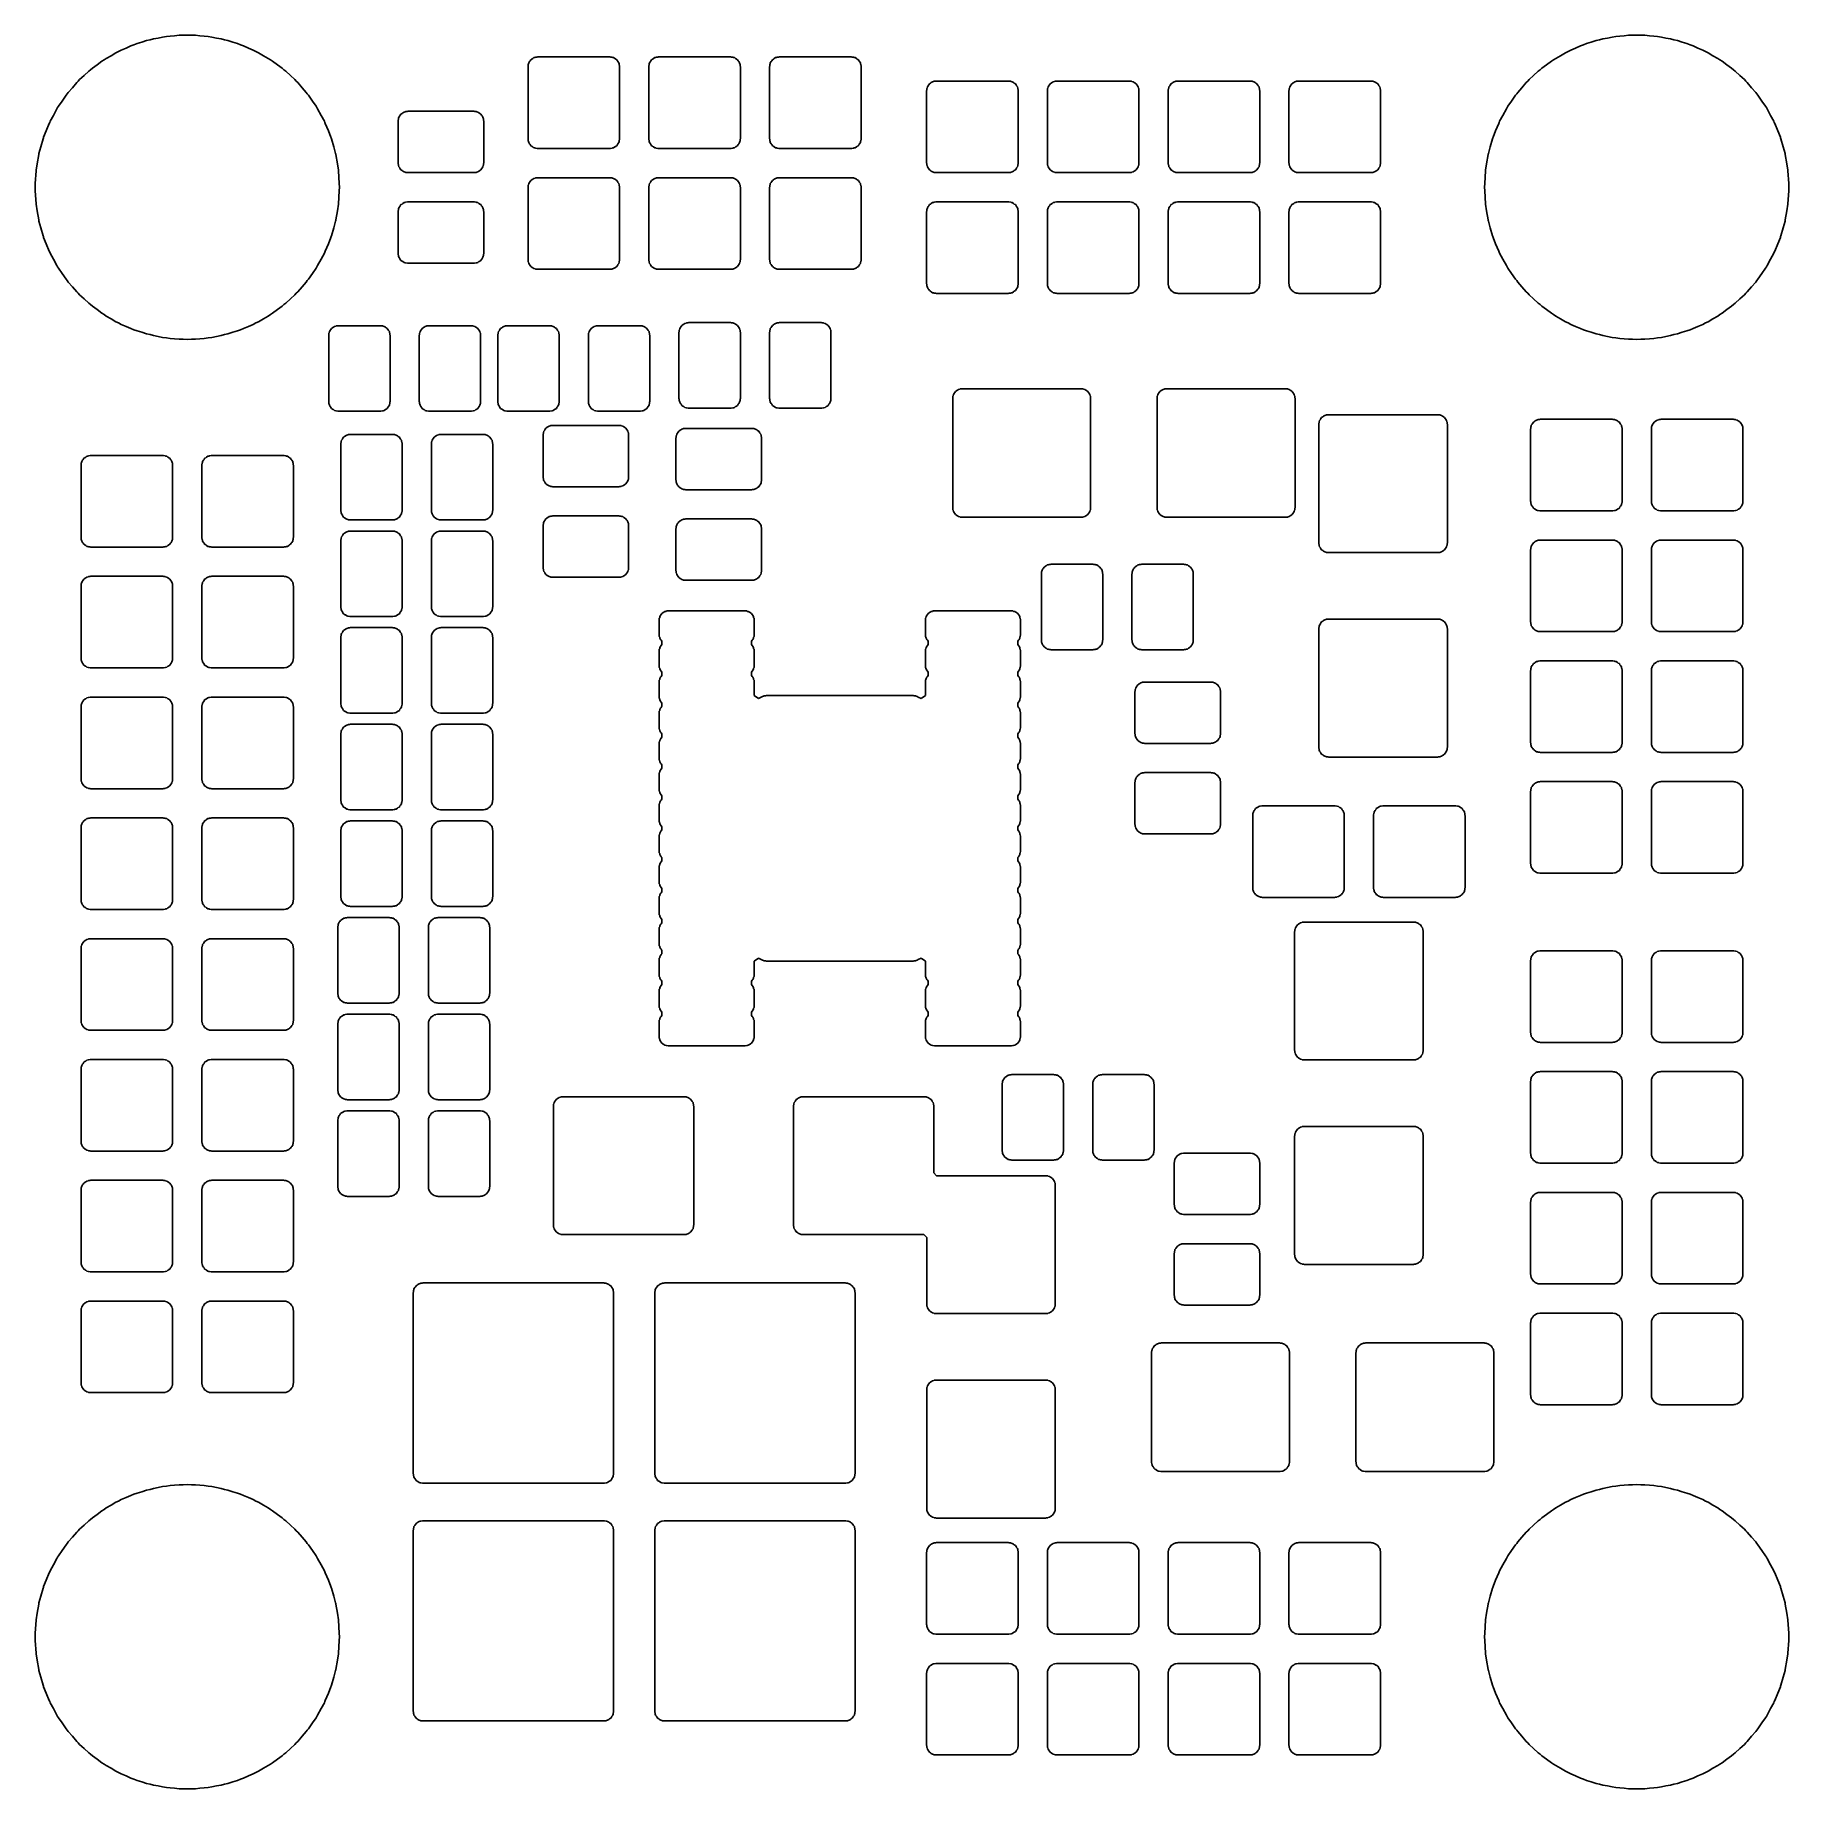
# Model space of a CAD drawing. Extents: x 0.07 to 1.53, y 0.07 to 1.53.
import ezdxf

# ---------------------------------------------------------------- set-up
doc = ezdxf.new("R2010")
doc.units = 0
doc.header["$MEASUREMENT"] = 0
doc.layers.add('BLACK', color=7, linetype='CONTINUOUS')

msp = doc.modelspace()

# ---------------------------------------------------------------- linework, layer by layer
at = {"layer": 'BLACK', "linetype": 'CONTINUOUS'}
for p, q in [((0.1796, 1.5243), (0.1828, 1.5247)), ((0.1828, 1.5247), (0.1859, 1.5252)), ((0.1859, 1.5252), (0.1895, 1.5254)), ((0.1895, 1.5254), (0.1932, 1.5258)), ((0.1932, 1.5258), (0.1966, 1.5258)), ((0.1966, 1.5258), (0.2, 1.526)), ((0.2, 1.526), (0.2034, 1.5258)), ((0.2034, 1.5258), (0.2068, 1.5258)), ((0.2068, 1.5258), (0.2105, 1.5254)), ((0.2105, 1.5254), (0.2141, 1.5252)), ((0.2141, 1.5252), (0.2172, 1.5247)), ((0.2172, 1.5247), (0.2204, 1.5243)), ((1.3796, 1.5243), (1.3828, 1.5247)), ((1.3828, 1.5247), (1.3859, 1.5252)), ((1.3859, 1.5252), (1.3895, 1.5254)), ((1.3895, 1.5254), (1.3932, 1.5258)), ((1.3932, 1.5258), (1.3966, 1.5258)), ((1.3966, 1.5258), (1.4, 1.526)), ((1.4, 1.526), (1.4034, 1.5258)), ((1.4034, 1.5258), (1.4068, 1.5258)), ((1.4068, 1.5258), (1.4105, 1.5254)), ((1.4105, 1.5254), (1.4141, 1.5252)), ((1.4141, 1.5252), (1.4172, 1.5247)), ((1.4172, 1.5247), (1.4204, 1.5243)), ((0.1369, 1.5089), (0.141, 1.5113)), ((0.141, 1.5113), (0.1432, 1.5123)), ((0.1432, 1.5123), (0.1453, 1.5135)), ((0.1453, 1.5135), (0.1493, 1.5152)), ((0.1493, 1.5152), (0.1534, 1.517)), ((0.1534, 1.517), (0.1559, 1.5179)), ((0.1559, 1.5179), (0.1584, 1.5189)), ((0.1584, 1.5189), (0.1623, 1.52)), ((0.1623, 1.52), (0.1663, 1.5214)), ((0.1663, 1.5214), (0.1692, 1.522)), ((0.1692, 1.522), (0.172, 1.5228)), ((0.172, 1.5228), (0.1758, 1.5235)), ((0.1758, 1.5235), (0.1796, 1.5243)), ((0.2204, 1.5243), (0.2242, 1.5235)), ((0.2242, 1.5235), (0.228, 1.5228)), ((0.228, 1.5228), (0.2308, 1.522)), ((0.2308, 1.522), (0.2337, 1.5214)), ((0.2337, 1.5214), (0.2377, 1.52)), ((0.2377, 1.52), (0.2416, 1.5189)), ((0.2416, 1.5189), (0.2441, 1.5179)), ((0.2441, 1.5179), (0.2466, 1.517)), ((0.2466, 1.517), (0.2507, 1.5152)), ((0.2507, 1.5152), (0.2547, 1.5135)), ((0.2547, 1.5135), (0.2568, 1.5123)), ((0.2568, 1.5123), (0.259, 1.5113)), ((0.259, 1.5113), (0.2631, 1.5089)), ((1.3369, 1.5089), (1.341, 1.5113)), ((1.341, 1.5113), (1.3432, 1.5123)), ((1.3432, 1.5123), (1.3453, 1.5135)), ((1.3453, 1.5135), (1.3493, 1.5152)), ((1.3493, 1.5152), (1.3534, 1.517)), ((1.3534, 1.517), (1.3559, 1.5179)), ((1.3559, 1.5179), (1.3584, 1.5189)), ((1.3584, 1.5189), (1.3623, 1.52)), ((1.3623, 1.52), (1.3663, 1.5214)), ((1.3663, 1.5214), (1.3692, 1.522)), ((1.3692, 1.522), (1.372, 1.5228)), ((1.372, 1.5228), (1.3758, 1.5235)), ((1.3758, 1.5235), (1.3796, 1.5243)), ((1.4204, 1.5243), (1.4242, 1.5235)), ((1.4242, 1.5235), (1.428, 1.5228)), ((1.428, 1.5228), (1.4308, 1.522)), ((1.4308, 1.522), (1.4337, 1.5214)), ((1.4337, 1.5214), (1.4377, 1.52)), ((1.4377, 1.52), (1.4416, 1.5189)), ((1.4416, 1.5189), (1.4441, 1.5179)), ((1.4441, 1.5179), (1.4466, 1.517)), ((1.4466, 1.517), (1.4507, 1.5152)), ((1.4507, 1.5152), (1.4547, 1.5135)), ((1.4547, 1.5135), (1.4568, 1.5123)), ((1.4568, 1.5123), (1.459, 1.5113)), ((1.459, 1.5113), (1.4631, 1.5089)), ((0.1146, 1.4924), (0.1184, 1.496)), ((0.1184, 1.496), (0.12, 1.4972)), ((0.12, 1.4972), (0.1215, 1.4985)), ((0.1215, 1.4985), (0.1253, 1.5013)), ((0.1253, 1.5013), (0.1293, 1.5043)), ((0.1293, 1.5043), (0.1312, 1.5054)), ((0.1312, 1.5054), (0.133, 1.5067)), ((0.133, 1.5067), (0.1369, 1.5089)), ((0.2631, 1.5089), (0.267, 1.5067)), ((0.267, 1.5067), (0.2688, 1.5054)), ((0.2688, 1.5054), (0.2707, 1.5043)), ((0.2707, 1.5043), (0.2747, 1.5013)), ((0.2747, 1.5013), (0.2785, 1.4985)), ((0.2785, 1.4985), (0.28, 1.4972)), ((0.28, 1.4972), (0.2816, 1.496)), ((0.2816, 1.496), (0.2854, 1.4924)), ((0.4821, 1.5), (0.4822, 1.5003)), ((0.4821, 1.44), (0.4821, 1.5)), ((0.4822, 1.5003), (0.4823, 1.5017)), ((0.4823, 1.5017), (0.4825, 1.5021)), ((0.4825, 1.5021), (0.4827, 1.503)), ((0.4827, 1.503), (0.4834, 1.504)), ((0.4834, 1.504), (0.4836, 1.5044)), ((0.4836, 1.5044), (0.4839, 1.5047)), ((0.4839, 1.5047), (0.4844, 1.5056)), ((0.4844, 1.5056), (0.4853, 1.5061)), ((0.4853, 1.5061), (0.4856, 1.5064)), ((0.4856, 1.5064), (0.486, 1.5066)), ((0.486, 1.5066), (0.487, 1.5073)), ((0.487, 1.5073), (0.4879, 1.5075)), ((0.4879, 1.5075), (0.4883, 1.5077)), ((0.4883, 1.5077), (0.4897, 1.5078)), ((0.4897, 1.5078), (0.49, 1.5079)), ((0.49, 1.5079), (0.55, 1.5079)), ((0.55, 1.5079), (0.5503, 1.5078)), ((0.5503, 1.5078), (0.5517, 1.5077)), ((0.5517, 1.5077), (0.5521, 1.5075)), ((0.5521, 1.5075), (0.553, 1.5073)), ((0.553, 1.5073), (0.554, 1.5066)), ((0.554, 1.5066), (0.5544, 1.5064)), ((0.5544, 1.5064), (0.5547, 1.5061)), ((0.5547, 1.5061), (0.5556, 1.5056)), ((0.5556, 1.5056), (0.5561, 1.5047)), ((0.5561, 1.5047), (0.5564, 1.5044)), ((0.5564, 1.5044), (0.5566, 1.504)), ((0.5566, 1.504), (0.5573, 1.503)), ((0.5573, 1.503), (0.5575, 1.5021)), ((0.5575, 1.5021), (0.5577, 1.5017)), ((0.5577, 1.5017), (0.5578, 1.5003)), ((0.5578, 1.5003), (0.5579, 1.5)), ((0.5579, 1.5), (0.5579, 1.44)), ((0.5821, 1.5), (0.5822, 1.5003)), ((0.5821, 1.44), (0.5821, 1.5)), ((0.5822, 1.5003), (0.5823, 1.5017)), ((0.5823, 1.5017), (0.5825, 1.5021)), ((0.5825, 1.5021), (0.5827, 1.503)), ((0.5827, 1.503), (0.5834, 1.504)), ((0.5834, 1.504), (0.5836, 1.5044)), ((0.5836, 1.5044), (0.5839, 1.5047)), ((0.5839, 1.5047), (0.5844, 1.5056)), ((0.5844, 1.5056), (0.5853, 1.5061)), ((0.5853, 1.5061), (0.5856, 1.5064)), ((0.5856, 1.5064), (0.586, 1.5066)), ((0.586, 1.5066), (0.587, 1.5073)), ((0.587, 1.5073), (0.5879, 1.5075)), ((0.5879, 1.5075), (0.5883, 1.5077)), ((0.5883, 1.5077), (0.5897, 1.5078)), ((0.5897, 1.5078), (0.59, 1.5079)), ((0.59, 1.5079), (0.65, 1.5079)), ((0.65, 1.5079), (0.6503, 1.5078)), ((0.6503, 1.5078), (0.6517, 1.5077)), ((0.6517, 1.5077), (0.6521, 1.5075)), ((0.6521, 1.5075), (0.653, 1.5073)), ((0.653, 1.5073), (0.654, 1.5066)), ((0.654, 1.5066), (0.6544, 1.5064)), ((0.6544, 1.5064), (0.6547, 1.5061)), ((0.6547, 1.5061), (0.6556, 1.5056)), ((0.6556, 1.5056), (0.6561, 1.5047)), ((0.6561, 1.5047), (0.6564, 1.5044)), ((0.6564, 1.5044), (0.6566, 1.504)), ((0.6566, 1.504), (0.6573, 1.503)), ((0.6573, 1.503), (0.6575, 1.5021)), ((0.6575, 1.5021), (0.6577, 1.5017)), ((0.6577, 1.5017), (0.6578, 1.5003)), ((0.6578, 1.5003), (0.6579, 1.5)), ((0.6579, 1.5), (0.6579, 1.44)), ((0.6821, 1.5), (0.6822, 1.5003)), ((0.6821, 1.44), (0.6821, 1.5)), ((0.6822, 1.5003), (0.6823, 1.5017)), ((0.6823, 1.5017), (0.6825, 1.5021)), ((0.6825, 1.5021), (0.6827, 1.503)), ((0.6827, 1.503), (0.6834, 1.504)), ((0.6834, 1.504), (0.6836, 1.5044)), ((0.6836, 1.5044), (0.6839, 1.5047)), ((0.6839, 1.5047), (0.6844, 1.5056)), ((0.6844, 1.5056), (0.6853, 1.5061)), ((0.6853, 1.5061), (0.6856, 1.5064)), ((0.6856, 1.5064), (0.686, 1.5066)), ((0.686, 1.5066), (0.687, 1.5073)), ((0.687, 1.5073), (0.6879, 1.5075)), ((0.6879, 1.5075), (0.6883, 1.5077)), ((0.6883, 1.5077), (0.6897, 1.5078)), ((0.6897, 1.5078), (0.69, 1.5079)), ((0.69, 1.5079), (0.75, 1.5079)), ((0.75, 1.5079), (0.7503, 1.5078)), ((0.7503, 1.5078), (0.7517, 1.5077)), ((0.7517, 1.5077), (0.7521, 1.5075)), ((0.7521, 1.5075), (0.753, 1.5073)), ((0.753, 1.5073), (0.754, 1.5066)), ((0.754, 1.5066), (0.7544, 1.5064)), ((0.7544, 1.5064), (0.7547, 1.5061)), ((0.7547, 1.5061), (0.7556, 1.5056)), ((0.7556, 1.5056), (0.7561, 1.5047)), ((0.7561, 1.5047), (0.7564, 1.5044)), ((0.7564, 1.5044), (0.7566, 1.504)), ((0.7566, 1.504), (0.7573, 1.503)), ((0.7573, 1.503), (0.7575, 1.5021)), ((0.7575, 1.5021), (0.7577, 1.5017)), ((0.7577, 1.5017), (0.7578, 1.5003)), ((0.7578, 1.5003), (0.7579, 1.5)), ((0.7579, 1.5), (0.7579, 1.44)), ((1.3146, 1.4924), (1.3184, 1.496)), ((1.3184, 1.496), (1.32, 1.4972)), ((1.32, 1.4972), (1.3215, 1.4985)), ((1.3215, 1.4985), (1.3253, 1.5013)), ((1.3253, 1.5013), (1.3293, 1.5043)), ((1.3293, 1.5043), (1.3312, 1.5054)), ((1.3312, 1.5054), (1.333, 1.5067)), ((1.333, 1.5067), (1.3369, 1.5089)), ((1.4631, 1.5089), (1.467, 1.5067)), ((1.467, 1.5067), (1.4688, 1.5054)), ((1.4688, 1.5054), (1.4707, 1.5043)), ((1.4707, 1.5043), (1.4747, 1.5013)), ((1.4747, 1.5013), (1.4785, 1.4985)), ((1.4785, 1.4985), (1.48, 1.4972)), ((1.48, 1.4972), (1.4816, 1.496)), ((1.4816, 1.496), (1.4854, 1.4924)), ((0.1015, 1.4785), (0.105, 1.4824)), ((0.105, 1.4824), (0.1085, 1.4866)), ((0.1085, 1.4866), (0.1098, 1.4878)), ((0.1098, 1.4878), (0.1109, 1.4891)), ((0.1109, 1.4891), (0.1146, 1.4924)), ((0.2854, 1.4924), (0.2891, 1.4891)), ((0.2891, 1.4891), (0.2902, 1.4878)), ((0.2902, 1.4878), (0.2915, 1.4866)), ((0.2915, 1.4866), (0.295, 1.4824)), ((0.295, 1.4824), (0.2985, 1.4785)), ((0.8122, 1.4803), (0.8123, 1.4817)), ((0.8123, 1.4817), (0.8125, 1.4821)), ((0.8125, 1.4821), (0.8127, 1.483)), ((0.8127, 1.483), (0.8134, 1.484)), ((0.8134, 1.484), (0.8136, 1.4844)), ((0.8136, 1.4844), (0.8139, 1.4847)), ((0.8139, 1.4847), (0.8144, 1.4856)), ((0.8144, 1.4856), (0.8153, 1.4861)), ((0.8153, 1.4861), (0.8156, 1.4864)), ((0.8156, 1.4864), (0.816, 1.4866)), ((0.816, 1.4866), (0.817, 1.4873)), ((0.817, 1.4873), (0.8179, 1.4875)), ((0.8179, 1.4875), (0.8183, 1.4877)), ((0.8183, 1.4877), (0.8197, 1.4878)), ((0.8197, 1.4878), (0.82, 1.4879)), ((0.82, 1.4879), (0.88, 1.4879)), ((0.88, 1.4879), (0.8803, 1.4878)), ((0.8803, 1.4878), (0.8817, 1.4877)), ((0.8817, 1.4877), (0.8821, 1.4875)), ((0.8821, 1.4875), (0.883, 1.4873)), ((0.883, 1.4873), (0.884, 1.4866)), ((0.884, 1.4866), (0.8844, 1.4864)), ((0.8844, 1.4864), (0.8847, 1.4861)), ((0.8847, 1.4861), (0.8856, 1.4856)), ((0.8856, 1.4856), (0.8861, 1.4847)), ((0.8861, 1.4847), (0.8864, 1.4844)), ((0.8864, 1.4844), (0.8866, 1.484)), ((0.8866, 1.484), (0.8873, 1.483)), ((0.8873, 1.483), (0.8875, 1.4821)), ((0.8875, 1.4821), (0.8877, 1.4817)), ((0.8877, 1.4817), (0.8878, 1.4803)), ((0.9122, 1.4803), (0.9123, 1.4817)), ((0.9123, 1.4817), (0.9125, 1.4821)), ((0.9125, 1.4821), (0.9127, 1.483)), ((0.9127, 1.483), (0.9134, 1.484)), ((0.9134, 1.484), (0.9136, 1.4844)), ((0.9136, 1.4844), (0.9139, 1.4847)), ((0.9139, 1.4847), (0.9144, 1.4856)), ((0.9144, 1.4856), (0.9153, 1.4861)), ((0.9153, 1.4861), (0.9156, 1.4864)), ((0.9156, 1.4864), (0.916, 1.4866)), ((0.916, 1.4866), (0.917, 1.4873)), ((0.917, 1.4873), (0.9179, 1.4875)), ((0.9179, 1.4875), (0.9183, 1.4877)), ((0.9183, 1.4877), (0.9197, 1.4878)), ((0.9197, 1.4878), (0.92, 1.4879)), ((0.92, 1.4879), (0.98, 1.4879)), ((0.98, 1.4879), (0.9803, 1.4878)), ((0.9803, 1.4878), (0.9817, 1.4877)), ((0.9817, 1.4877), (0.9821, 1.4875)), ((0.9821, 1.4875), (0.983, 1.4873)), ((0.983, 1.4873), (0.984, 1.4866)), ((0.984, 1.4866), (0.9844, 1.4864)), ((0.9844, 1.4864), (0.9847, 1.4861)), ((0.9847, 1.4861), (0.9856, 1.4856)), ((0.9856, 1.4856), (0.9861, 1.4847)), ((0.9861, 1.4847), (0.9864, 1.4844)), ((0.9864, 1.4844), (0.9866, 1.484)), ((0.9866, 1.484), (0.9873, 1.483)), ((0.9873, 1.483), (0.9875, 1.4821)), ((0.9875, 1.4821), (0.9877, 1.4817)), ((0.9877, 1.4817), (0.9878, 1.4803)), ((1.0122, 1.4803), (1.0123, 1.4817)), ((1.0123, 1.4817), (1.0125, 1.4821)), ((1.0125, 1.4821), (1.0127, 1.483)), ((1.0127, 1.483), (1.0134, 1.484)), ((1.0134, 1.484), (1.0136, 1.4844)), ((1.0136, 1.4844), (1.0139, 1.4847)), ((1.0139, 1.4847), (1.0144, 1.4856)), ((1.0144, 1.4856), (1.0153, 1.4861)), ((1.0153, 1.4861), (1.0156, 1.4864)), ((1.0156, 1.4864), (1.016, 1.4866)), ((1.016, 1.4866), (1.017, 1.4873)), ((1.017, 1.4873), (1.0179, 1.4875)), ((1.0179, 1.4875), (1.0183, 1.4877)), ((1.0183, 1.4877), (1.0197, 1.4878)), ((1.0197, 1.4878), (1.02, 1.4879)), ((1.02, 1.4879), (1.08, 1.4879)), ((1.08, 1.4879), (1.0803, 1.4878)), ((1.0803, 1.4878), (1.0817, 1.4877)), ((1.0817, 1.4877), (1.0821, 1.4875)), ((1.0821, 1.4875), (1.083, 1.4873)), ((1.083, 1.4873), (1.084, 1.4866)), ((1.084, 1.4866), (1.0844, 1.4864)), ((1.0844, 1.4864), (1.0847, 1.4861)), ((1.0847, 1.4861), (1.0856, 1.4856)), ((1.0856, 1.4856), (1.0861, 1.4847)), ((1.0861, 1.4847), (1.0864, 1.4844)), ((1.0864, 1.4844), (1.0866, 1.484)), ((1.0866, 1.484), (1.0873, 1.483)), ((1.0873, 1.483), (1.0875, 1.4821)), ((1.0875, 1.4821), (1.0877, 1.4817)), ((1.0877, 1.4817), (1.0878, 1.4803)), ((1.1122, 1.4803), (1.1123, 1.4817)), ((1.1123, 1.4817), (1.1125, 1.4821)), ((1.1125, 1.4821), (1.1127, 1.483)), ((1.1127, 1.483), (1.1134, 1.484)), ((1.1134, 1.484), (1.1136, 1.4844)), ((1.1136, 1.4844), (1.1139, 1.4847)), ((1.1139, 1.4847), (1.1144, 1.4856)), ((1.1144, 1.4856), (1.1153, 1.4861)), ((1.1153, 1.4861), (1.1156, 1.4864)), ((1.1156, 1.4864), (1.116, 1.4866)), ((1.116, 1.4866), (1.117, 1.4873)), ((1.117, 1.4873), (1.1179, 1.4875)), ((1.1179, 1.4875), (1.1183, 1.4877)), ((1.1183, 1.4877), (1.1197, 1.4878)), ((1.1197, 1.4878), (1.12, 1.4879)), ((1.12, 1.4879), (1.18, 1.4879)), ((1.18, 1.4879), (1.1803, 1.4878)), ((1.1803, 1.4878), (1.1817, 1.4877)), ((1.1817, 1.4877), (1.1821, 1.4875)), ((1.1821, 1.4875), (1.183, 1.4873)), ((1.183, 1.4873), (1.184, 1.4866)), ((1.184, 1.4866), (1.1844, 1.4864)), ((1.1844, 1.4864), (1.1847, 1.4861)), ((1.1847, 1.4861), (1.1856, 1.4856)), ((1.1856, 1.4856), (1.1861, 1.4847)), ((1.1861, 1.4847), (1.1864, 1.4844)), ((1.1864, 1.4844), (1.1866, 1.484)), ((1.1866, 1.484), (1.1873, 1.483)), ((1.1873, 1.483), (1.1875, 1.4821)), ((1.1875, 1.4821), (1.1877, 1.4817)), ((1.1877, 1.4817), (1.1878, 1.4803)), ((1.3015, 1.4785), (1.305, 1.4824)), ((1.305, 1.4824), (1.3085, 1.4866)), ((1.3085, 1.4866), (1.3098, 1.4878)), ((1.3098, 1.4878), (1.3109, 1.4891)), ((1.3109, 1.4891), (1.3146, 1.4924)), ((1.4854, 1.4924), (1.4891, 1.4891)), ((1.4891, 1.4891), (1.4902, 1.4878)), ((1.4902, 1.4878), (1.4915, 1.4866)), ((1.4915, 1.4866), (1.495, 1.4824)), ((1.495, 1.4824), (1.4985, 1.4785)), ((0.0927, 1.4659), (0.0933, 1.467)), ((0.0933, 1.467), (0.0964, 1.4714)), ((0.0964, 1.4714), (0.0997, 1.4762)), ((0.0997, 1.4762), (0.1006, 1.4773)), ((0.1006, 1.4773), (0.1015, 1.4785)), ((0.2985, 1.4785), (0.2994, 1.4773)), ((0.2994, 1.4773), (0.3003, 1.4762)), ((0.3003, 1.4762), (0.3036, 1.4714)), ((0.3036, 1.4714), (0.3067, 1.467)), ((0.3067, 1.467), (0.3073, 1.4659)), ((0.8121, 1.48), (0.8122, 1.4803)), ((0.8121, 1.42), (0.8121, 1.48)), ((0.8878, 1.4803), (0.8879, 1.48)), ((0.8879, 1.48), (0.8879, 1.42)), ((0.9121, 1.48), (0.9122, 1.4803)), ((0.9121, 1.42), (0.9121, 1.48)), ((0.9878, 1.4803), (0.9879, 1.48)), ((0.9879, 1.48), (0.9879, 1.42)), ((1.0121, 1.48), (1.0122, 1.4803)), ((1.0121, 1.42), (1.0121, 1.48)), ((1.0878, 1.4803), (1.0879, 1.48)), ((1.0879, 1.48), (1.0879, 1.42)), ((1.1121, 1.48), (1.1122, 1.4803)), ((1.1121, 1.42), (1.1121, 1.48)), ((1.1878, 1.4803), (1.1879, 1.48)), ((1.1879, 1.48), (1.1879, 1.42)), ((1.2927, 1.4659), (1.2933, 1.467)), ((1.2933, 1.467), (1.2964, 1.4714)), ((1.2964, 1.4714), (1.2997, 1.4762)), ((1.2997, 1.4762), (1.3006, 1.4773)), ((1.3006, 1.4773), (1.3015, 1.4785)), ((1.4985, 1.4785), (1.4994, 1.4773)), ((1.4994, 1.4773), (1.5003, 1.4762)), ((1.5003, 1.4762), (1.5036, 1.4714)), ((1.5036, 1.4714), (1.5067, 1.467)), ((1.5067, 1.467), (1.5073, 1.4659)), ((0.0832, 1.4468), (0.0857, 1.4529)), ((0.0857, 1.4529), (0.0861, 1.4537)), ((0.0861, 1.4537), (0.0865, 1.4547)), ((0.0865, 1.4547), (0.0892, 1.4595)), ((0.0892, 1.4595), (0.0921, 1.4649)), ((0.0921, 1.4649), (0.0927, 1.4659)), ((0.3073, 1.4659), (0.3079, 1.4649)), ((0.3079, 1.4649), (0.3108, 1.4595)), ((0.3108, 1.4595), (0.3135, 1.4547)), ((0.3135, 1.4547), (0.3139, 1.4537)), ((0.3139, 1.4537), (0.3143, 1.4529)), ((0.3143, 1.4529), (0.3168, 1.4468)), ((0.3746, 1.455), (0.3747, 1.4553)), ((0.3746, 1.42), (0.3746, 1.455)), ((0.3747, 1.4553), (0.3748, 1.4567)), ((0.3748, 1.4567), (0.375, 1.4571)), ((0.375, 1.4571), (0.3752, 1.458)), ((0.3752, 1.458), (0.3759, 1.459)), ((0.3759, 1.459), (0.3761, 1.4594)), ((0.3761, 1.4594), (0.3764, 1.4597)), ((0.3764, 1.4597), (0.3769, 1.4606)), ((0.3769, 1.4606), (0.3778, 1.4611)), ((0.3778, 1.4611), (0.3781, 1.4614)), ((0.3781, 1.4614), (0.3785, 1.4616)), ((0.3785, 1.4616), (0.3795, 1.4623)), ((0.3795, 1.4623), (0.3804, 1.4625)), ((0.3804, 1.4625), (0.3808, 1.4627)), ((0.3808, 1.4627), (0.3822, 1.4628)), ((0.3822, 1.4628), (0.3825, 1.4629)), ((0.3825, 1.4629), (0.4375, 1.4629)), ((0.4375, 1.4629), (0.4378, 1.4628)), ((0.4378, 1.4628), (0.4392, 1.4627)), ((0.4392, 1.4627), (0.4396, 1.4625)), ((0.4396, 1.4625), (0.4405, 1.4623)), ((0.4405, 1.4623), (0.4415, 1.4616)), ((0.4415, 1.4616), (0.4419, 1.4614)), ((0.4419, 1.4614), (0.4422, 1.4611)), ((0.4422, 1.4611), (0.4431, 1.4606)), ((0.4431, 1.4606), (0.4436, 1.4597)), ((0.4436, 1.4597), (0.4439, 1.4594)), ((0.4439, 1.4594), (0.4441, 1.459)), ((0.4441, 1.459), (0.4448, 1.458)), ((0.4448, 1.458), (0.445, 1.4571)), ((0.445, 1.4571), (0.4452, 1.4567)), ((0.4452, 1.4567), (0.4453, 1.4553)), ((0.4453, 1.4553), (0.4454, 1.455)), ((0.4454, 1.455), (0.4454, 1.42)), ((1.2832, 1.4468), (1.2857, 1.4529)), ((1.2857, 1.4529), (1.2861, 1.4537)), ((1.2861, 1.4537), (1.2865, 1.4547)), ((1.2865, 1.4547), (1.2892, 1.4595)), ((1.2892, 1.4595), (1.2921, 1.4649)), ((1.2921, 1.4649), (1.2927, 1.4659)), ((1.5073, 1.4659), (1.5079, 1.4649)), ((1.5079, 1.4649), (1.5108, 1.4595)), ((1.5108, 1.4595), (1.5135, 1.4547)), ((1.5135, 1.4547), (1.5139, 1.4537)), ((1.5139, 1.4537), (1.5143, 1.4529)), ((1.5143, 1.4529), (1.5168, 1.4468)), ((0.0787, 1.4335), (0.0806, 1.4402)), ((0.0806, 1.4402), (0.0809, 1.4409)), ((0.0809, 1.4409), (0.0811, 1.4416)), ((0.0811, 1.4416), (0.0832, 1.4468)), ((0.3168, 1.4468), (0.3189, 1.4416)), ((0.3189, 1.4416), (0.3191, 1.4409)), ((0.3191, 1.4409), (0.3194, 1.4402)), ((0.3194, 1.4402), (0.3213, 1.4335)), ((0.4822, 1.4397), (0.4821, 1.44)), ((0.4823, 1.4383), (0.4822, 1.4397)), ((0.4825, 1.4379), (0.4823, 1.4383)), ((0.4827, 1.437), (0.4825, 1.4379)), ((0.5575, 1.4379), (0.5573, 1.437)), ((0.5577, 1.4383), (0.5575, 1.4379)), ((0.5578, 1.4397), (0.5577, 1.4383)), ((0.5579, 1.44), (0.5578, 1.4397)), ((0.5822, 1.4397), (0.5821, 1.44)), ((0.5823, 1.4383), (0.5822, 1.4397)), ((0.5825, 1.4379), (0.5823, 1.4383)), ((0.5827, 1.437), (0.5825, 1.4379)), ((0.6575, 1.4379), (0.6573, 1.437)), ((0.6577, 1.4383), (0.6575, 1.4379)), ((0.6578, 1.4397), (0.6577, 1.4383)), ((0.6579, 1.44), (0.6578, 1.4397)), ((0.6822, 1.4397), (0.6821, 1.44)), ((0.6823, 1.4383), (0.6822, 1.4397)), ((0.6825, 1.4379), (0.6823, 1.4383)), ((0.6827, 1.437), (0.6825, 1.4379)), ((0.7575, 1.4379), (0.7573, 1.437)), ((0.7577, 1.4383), (0.7575, 1.4379)), ((0.7578, 1.4397), (0.7577, 1.4383)), ((0.7579, 1.44), (0.7578, 1.4397)), ((1.2787, 1.4335), (1.2806, 1.4402)), ((1.2806, 1.4402), (1.2809, 1.4409)), ((1.2809, 1.4409), (1.2811, 1.4416)), ((1.2811, 1.4416), (1.2832, 1.4468)), ((1.5168, 1.4468), (1.5189, 1.4416)), ((1.5189, 1.4416), (1.5191, 1.4409)), ((1.5191, 1.4409), (1.5194, 1.4402)), ((1.5194, 1.4402), (1.5213, 1.4335)), ((0.0757, 1.4194), (0.077, 1.4271)), ((0.077, 1.4271), (0.0771, 1.4275)), ((0.0771, 1.4275), (0.0772, 1.428)), ((0.0772, 1.428), (0.0787, 1.4335)), ((0.3213, 1.4335), (0.3228, 1.428)), ((0.3228, 1.428), (0.3229, 1.4275)), ((0.3229, 1.4275), (0.323, 1.4271)), ((0.323, 1.4271), (0.3243, 1.4194)), ((0.4834, 1.436), (0.4827, 1.437)), ((0.4836, 1.4356), (0.4834, 1.436)), ((0.4839, 1.4353), (0.4836, 1.4356)), ((0.4844, 1.4344), (0.4839, 1.4353)), ((0.4853, 1.4339), (0.4844, 1.4344)), ((0.4856, 1.4336), (0.4853, 1.4339)), ((0.486, 1.4334), (0.4856, 1.4336)), ((0.487, 1.4327), (0.486, 1.4334)), ((0.4879, 1.4325), (0.487, 1.4327)), ((0.4883, 1.4323), (0.4879, 1.4325)), ((0.4897, 1.4322), (0.4883, 1.4323)), ((0.49, 1.4321), (0.4897, 1.4322)), ((0.4902, 1.4321), (0.49, 1.4321)), ((0.5498, 1.4321), (0.4902, 1.4321)), ((0.55, 1.4321), (0.5498, 1.4321)), ((0.5503, 1.4322), (0.55, 1.4321)), ((0.5517, 1.4323), (0.5503, 1.4322)), ((0.5521, 1.4325), (0.5517, 1.4323)), ((0.553, 1.4327), (0.5521, 1.4325)), ((0.554, 1.4334), (0.553, 1.4327)), ((0.5544, 1.4336), (0.554, 1.4334)), ((0.5547, 1.4339), (0.5544, 1.4336)), ((0.5556, 1.4344), (0.5547, 1.4339)), ((0.5561, 1.4353), (0.5556, 1.4344)), ((0.5564, 1.4356), (0.5561, 1.4353)), ((0.5566, 1.436), (0.5564, 1.4356)), ((0.5573, 1.437), (0.5566, 1.436)), ((0.5834, 1.436), (0.5827, 1.437)), ((0.5836, 1.4356), (0.5834, 1.436)), ((0.5839, 1.4353), (0.5836, 1.4356)), ((0.5844, 1.4344), (0.5839, 1.4353)), ((0.5853, 1.4339), (0.5844, 1.4344)), ((0.5856, 1.4336), (0.5853, 1.4339)), ((0.586, 1.4334), (0.5856, 1.4336)), ((0.587, 1.4327), (0.586, 1.4334)), ((0.5879, 1.4325), (0.587, 1.4327)), ((0.5883, 1.4323), (0.5879, 1.4325)), ((0.5897, 1.4322), (0.5883, 1.4323)), ((0.59, 1.4321), (0.5897, 1.4322)), ((0.5902, 1.4321), (0.59, 1.4321)), ((0.6498, 1.4321), (0.5902, 1.4321)), ((0.65, 1.4321), (0.6498, 1.4321)), ((0.6503, 1.4322), (0.65, 1.4321)), ((0.6517, 1.4323), (0.6503, 1.4322)), ((0.6521, 1.4325), (0.6517, 1.4323)), ((0.653, 1.4327), (0.6521, 1.4325)), ((0.654, 1.4334), (0.653, 1.4327)), ((0.6544, 1.4336), (0.654, 1.4334)), ((0.6547, 1.4339), (0.6544, 1.4336)), ((0.6556, 1.4344), (0.6547, 1.4339)), ((0.6561, 1.4353), (0.6556, 1.4344)), ((0.6564, 1.4356), (0.6561, 1.4353)), ((0.6566, 1.436), (0.6564, 1.4356)), ((0.6573, 1.437), (0.6566, 1.436)), ((0.6834, 1.436), (0.6827, 1.437)), ((0.6836, 1.4356), (0.6834, 1.436)), ((0.6839, 1.4353), (0.6836, 1.4356)), ((0.6844, 1.4344), (0.6839, 1.4353)), ((0.6853, 1.4339), (0.6844, 1.4344)), ((0.6856, 1.4336), (0.6853, 1.4339)), ((0.686, 1.4334), (0.6856, 1.4336)), ((0.687, 1.4327), (0.686, 1.4334)), ((0.6879, 1.4325), (0.687, 1.4327)), ((0.6883, 1.4323), (0.6879, 1.4325)), ((0.6897, 1.4322), (0.6883, 1.4323)), ((0.69, 1.4321), (0.6897, 1.4322)), ((0.6902, 1.4321), (0.69, 1.4321)), ((0.7498, 1.4321), (0.6902, 1.4321)), ((0.75, 1.4321), (0.7498, 1.4321)), ((0.7503, 1.4322), (0.75, 1.4321)), ((0.7517, 1.4323), (0.7503, 1.4322)), ((0.7521, 1.4325), (0.7517, 1.4323)), ((0.753, 1.4327), (0.7521, 1.4325)), ((0.754, 1.4334), (0.753, 1.4327)), ((0.7544, 1.4336), (0.754, 1.4334)), ((0.7547, 1.4339), (0.7544, 1.4336)), ((0.7556, 1.4344), (0.7547, 1.4339)), ((0.7561, 1.4353), (0.7556, 1.4344)), ((0.7564, 1.4356), (0.7561, 1.4353)), ((0.7566, 1.436), (0.7564, 1.4356)), ((0.7573, 1.437), (0.7566, 1.436)), ((1.2757, 1.4194), (1.277, 1.4271)), ((1.277, 1.4271), (1.2771, 1.4275)), ((1.2771, 1.4275), (1.2772, 1.428)), ((1.2772, 1.428), (1.2787, 1.4335)), ((1.5213, 1.4335), (1.5228, 1.428)), ((1.5228, 1.428), (1.5229, 1.4275)), ((1.5229, 1.4275), (1.523, 1.4271)), ((1.523, 1.4271), (1.5243, 1.4194)), ((0.0742, 1.403), (0.0748, 1.4136)), ((0.0748, 1.4141), (0.0757, 1.4194)), ((0.0748, 1.4138), (0.0748, 1.4141)), ((0.0748, 1.4136), (0.0748, 1.4138)), ((0.3243, 1.4194), (0.3252, 1.4141)), ((0.3252, 1.4141), (0.3252, 1.4138)), ((0.3252, 1.4138), (0.3252, 1.4136)), ((0.3252, 1.4136), (0.3258, 1.403)), ((0.3747, 1.4197), (0.3746, 1.42)), ((0.3748, 1.4183), (0.3747, 1.4197)), ((0.375, 1.4179), (0.3748, 1.4183)), ((0.3752, 1.417), (0.375, 1.4179)), ((0.3759, 1.416), (0.3752, 1.417)), ((0.3761, 1.4156), (0.3759, 1.416)), ((0.3764, 1.4153), (0.3761, 1.4156)), ((0.3769, 1.4144), (0.3764, 1.4153)), ((0.3778, 1.4139), (0.3769, 1.4144)), ((0.3781, 1.4136), (0.3778, 1.4139)), ((0.3785, 1.4134), (0.3781, 1.4136)), ((0.3795, 1.4127), (0.3785, 1.4134)), ((0.3804, 1.4125), (0.3795, 1.4127)), ((0.3808, 1.4123), (0.3804, 1.4125)), ((0.3822, 1.4122), (0.3808, 1.4123)), ((0.3825, 1.4121), (0.3822, 1.4122)), ((0.3827, 1.4121), (0.3825, 1.4121)), ((0.4373, 1.4121), (0.3827, 1.4121)), ((0.4375, 1.4121), (0.4373, 1.4121)), ((0.4378, 1.4122), (0.4375, 1.4121)), ((0.4392, 1.4123), (0.4378, 1.4122)), ((0.4396, 1.4125), (0.4392, 1.4123)), ((0.4405, 1.4127), (0.4396, 1.4125)), ((0.4415, 1.4134), (0.4405, 1.4127)), ((0.4419, 1.4136), (0.4415, 1.4134)), ((0.4422, 1.4139), (0.4419, 1.4136)), ((0.4431, 1.4144), (0.4422, 1.4139)), ((0.4436, 1.4153), (0.4431, 1.4144)), ((0.4439, 1.4156), (0.4436, 1.4153)), ((0.4441, 1.416), (0.4439, 1.4156)), ((0.4448, 1.417), (0.4441, 1.416)), ((0.445, 1.4179), (0.4448, 1.417)), ((0.4452, 1.4183), (0.445, 1.4179)), ((0.4453, 1.4197), (0.4452, 1.4183)), ((0.4454, 1.42), (0.4453, 1.4197)), ((0.8122, 1.4197), (0.8121, 1.42)), ((0.8123, 1.4183), (0.8122, 1.4197)), ((0.8125, 1.4179), (0.8123, 1.4183)), ((0.8127, 1.417), (0.8125, 1.4179)), ((0.8134, 1.416), (0.8127, 1.417)), ((0.8136, 1.4156), (0.8134, 1.416)), ((0.8139, 1.4153), (0.8136, 1.4156)), ((0.8144, 1.4144), (0.8139, 1.4153)), ((0.8153, 1.4139), (0.8144, 1.4144)), ((0.8156, 1.4136), (0.8153, 1.4139)), ((0.816, 1.4134), (0.8156, 1.4136)), ((0.817, 1.4127), (0.816, 1.4134)), ((0.8179, 1.4125), (0.817, 1.4127)), ((0.8183, 1.4123), (0.8179, 1.4125)), ((0.8197, 1.4122), (0.8183, 1.4123)), ((0.82, 1.4121), (0.8197, 1.4122)), ((0.8202, 1.4121), (0.82, 1.4121)), ((0.8798, 1.4121), (0.8202, 1.4121)), ((0.88, 1.4121), (0.8798, 1.4121)), ((0.8803, 1.4122), (0.88, 1.4121)), ((0.8817, 1.4123), (0.8803, 1.4122)), ((0.8821, 1.4125), (0.8817, 1.4123)), ((0.883, 1.4127), (0.8821, 1.4125)), ((0.884, 1.4134), (0.883, 1.4127)), ((0.8844, 1.4136), (0.884, 1.4134)), ((0.8847, 1.4139), (0.8844, 1.4136)), ((0.8856, 1.4144), (0.8847, 1.4139)), ((0.8861, 1.4153), (0.8856, 1.4144)), ((0.8864, 1.4156), (0.8861, 1.4153)), ((0.8866, 1.416), (0.8864, 1.4156)), ((0.8873, 1.417), (0.8866, 1.416)), ((0.8875, 1.4179), (0.8873, 1.417)), ((0.8877, 1.4183), (0.8875, 1.4179)), ((0.8878, 1.4197), (0.8877, 1.4183)), ((0.8879, 1.42), (0.8878, 1.4197)), ((0.9122, 1.4197), (0.9121, 1.42)), ((0.9123, 1.4183), (0.9122, 1.4197)), ((0.9125, 1.4179), (0.9123, 1.4183)), ((0.9127, 1.417), (0.9125, 1.4179)), ((0.9134, 1.416), (0.9127, 1.417)), ((0.9136, 1.4156), (0.9134, 1.416)), ((0.9139, 1.4153), (0.9136, 1.4156)), ((0.9144, 1.4144), (0.9139, 1.4153)), ((0.9153, 1.4139), (0.9144, 1.4144)), ((0.9156, 1.4136), (0.9153, 1.4139)), ((0.916, 1.4134), (0.9156, 1.4136)), ((0.917, 1.4127), (0.916, 1.4134)), ((0.9179, 1.4125), (0.917, 1.4127)), ((0.9183, 1.4123), (0.9179, 1.4125)), ((0.9197, 1.4122), (0.9183, 1.4123)), ((0.92, 1.4121), (0.9197, 1.4122)), ((0.9202, 1.4121), (0.92, 1.4121)), ((0.9798, 1.4121), (0.9202, 1.4121)), ((0.98, 1.4121), (0.9798, 1.4121)), ((0.9803, 1.4122), (0.98, 1.4121)), ((0.9817, 1.4123), (0.9803, 1.4122)), ((0.9821, 1.4125), (0.9817, 1.4123)), ((0.983, 1.4127), (0.9821, 1.4125)), ((0.984, 1.4134), (0.983, 1.4127)), ((0.9844, 1.4136), (0.984, 1.4134)), ((0.9847, 1.4139), (0.9844, 1.4136)), ((0.9856, 1.4144), (0.9847, 1.4139)), ((0.9861, 1.4153), (0.9856, 1.4144)), ((0.9864, 1.4156), (0.9861, 1.4153)), ((0.9866, 1.416), (0.9864, 1.4156)), ((0.9873, 1.417), (0.9866, 1.416)), ((0.9875, 1.4179), (0.9873, 1.417)), ((0.9877, 1.4183), (0.9875, 1.4179)), ((0.9878, 1.4197), (0.9877, 1.4183)), ((0.9879, 1.42), (0.9878, 1.4197)), ((1.0122, 1.4197), (1.0121, 1.42)), ((1.0123, 1.4183), (1.0122, 1.4197)), ((1.0125, 1.4179), (1.0123, 1.4183)), ((1.0127, 1.417), (1.0125, 1.4179)), ((1.0134, 1.416), (1.0127, 1.417)), ((1.0136, 1.4156), (1.0134, 1.416)), ((1.0139, 1.4153), (1.0136, 1.4156)), ((1.0144, 1.4144), (1.0139, 1.4153)), ((1.0153, 1.4139), (1.0144, 1.4144)), ((1.0156, 1.4136), (1.0153, 1.4139)), ((1.016, 1.4134), (1.0156, 1.4136)), ((1.017, 1.4127), (1.016, 1.4134)), ((1.0179, 1.4125), (1.017, 1.4127)), ((1.0183, 1.4123), (1.0179, 1.4125)), ((1.0197, 1.4122), (1.0183, 1.4123)), ((1.02, 1.4121), (1.0197, 1.4122)), ((1.0202, 1.4121), (1.02, 1.4121)), ((1.0798, 1.4121), (1.0202, 1.4121)), ((1.08, 1.4121), (1.0798, 1.4121)), ((1.0803, 1.4122), (1.08, 1.4121)), ((1.0817, 1.4123), (1.0803, 1.4122)), ((1.0821, 1.4125), (1.0817, 1.4123)), ((1.083, 1.4127), (1.0821, 1.4125)), ((1.084, 1.4134), (1.083, 1.4127)), ((1.0844, 1.4136), (1.084, 1.4134)), ((1.0847, 1.4139), (1.0844, 1.4136)), ((1.0856, 1.4144), (1.0847, 1.4139)), ((1.0861, 1.4153), (1.0856, 1.4144)), ((1.0864, 1.4156), (1.0861, 1.4153)), ((1.0866, 1.416), (1.0864, 1.4156)), ((1.0873, 1.417), (1.0866, 1.416)), ((1.0875, 1.4179), (1.0873, 1.417)), ((1.0877, 1.4183), (1.0875, 1.4179)), ((1.0878, 1.4197), (1.0877, 1.4183)), ((1.0879, 1.42), (1.0878, 1.4197)), ((1.1122, 1.4197), (1.1121, 1.42)), ((1.1123, 1.4183), (1.1122, 1.4197)), ((1.1125, 1.4179), (1.1123, 1.4183)), ((1.1127, 1.417), (1.1125, 1.4179)), ((1.1134, 1.416), (1.1127, 1.417)), ((1.1136, 1.4156), (1.1134, 1.416)), ((1.1139, 1.4153), (1.1136, 1.4156)), ((1.1144, 1.4144), (1.1139, 1.4153)), ((1.1153, 1.4139), (1.1144, 1.4144)), ((1.1156, 1.4136), (1.1153, 1.4139)), ((1.116, 1.4134), (1.1156, 1.4136)), ((1.117, 1.4127), (1.116, 1.4134)), ((1.1179, 1.4125), (1.117, 1.4127)), ((1.1183, 1.4123), (1.1179, 1.4125)), ((1.1197, 1.4122), (1.1183, 1.4123)), ((1.12, 1.4121), (1.1197, 1.4122)), ((1.1202, 1.4121), (1.12, 1.4121)), ((1.1798, 1.4121), (1.1202, 1.4121)), ((1.18, 1.4121), (1.1798, 1.4121)), ((1.1803, 1.4122), (1.18, 1.4121)), ((1.1817, 1.4123), (1.1803, 1.4122)), ((1.1821, 1.4125), (1.1817, 1.4123)), ((1.183, 1.4127), (1.1821, 1.4125)), ((1.184, 1.4134), (1.183, 1.4127)), ((1.1844, 1.4136), (1.184, 1.4134)), ((1.1847, 1.4139), (1.1844, 1.4136)), ((1.1856, 1.4144), (1.1847, 1.4139)), ((1.1861, 1.4153), (1.1856, 1.4144)), ((1.1864, 1.4156), (1.1861, 1.4153)), ((1.1866, 1.416), (1.1864, 1.4156)), ((1.1873, 1.417), (1.1866, 1.416)), ((1.1875, 1.4179), (1.1873, 1.417)), ((1.1877, 1.4183), (1.1875, 1.4179)), ((1.1878, 1.4197), (1.1877, 1.4183)), ((1.1879, 1.42), (1.1878, 1.4197)), ((1.2742, 1.403), (1.2748, 1.4136)), ((1.2748, 1.4141), (1.2757, 1.4194)), ((1.2748, 1.4138), (1.2748, 1.4141)), ((1.2748, 1.4136), (1.2748, 1.4138)), ((1.5243, 1.4194), (1.5252, 1.4141)), ((1.5252, 1.4141), (1.5252, 1.4138)), ((1.5252, 1.4138), (1.5252, 1.4136)), ((1.5252, 1.4136), (1.5258, 1.403)), ((0.074, 1.4), (0.0742, 1.403)), ((0.0742, 1.397), (0.074, 1.4)), ((0.0748, 1.3864), (0.0742, 1.397)), ((0.3258, 1.397), (0.3252, 1.3864)), ((0.3258, 1.403), (0.326, 1.4)), ((0.326, 1.4), (0.3258, 1.397)), ((0.4821, 1.4), (0.4822, 1.4003)), ((0.4821, 1.34), (0.4821, 1.4)), ((0.4822, 1.4003), (0.4823, 1.4017)), ((0.4823, 1.4017), (0.4825, 1.4021)), ((0.4825, 1.4021), (0.4827, 1.403)), ((0.4827, 1.403), (0.4834, 1.404)), ((0.4834, 1.404), (0.4836, 1.4044)), ((0.4836, 1.4044), (0.4839, 1.4047)), ((0.4839, 1.4047), (0.4844, 1.4056)), ((0.4844, 1.4056), (0.4853, 1.4061)), ((0.4853, 1.4061), (0.4856, 1.4064)), ((0.4856, 1.4064), (0.486, 1.4066)), ((0.486, 1.4066), (0.487, 1.4073)), ((0.487, 1.4073), (0.4879, 1.4075)), ((0.4879, 1.4075), (0.4883, 1.4077)), ((0.4883, 1.4077), (0.4897, 1.4078)), ((0.4897, 1.4078), (0.49, 1.4079)), ((0.49, 1.4079), (0.55, 1.4079)), ((0.55, 1.4079), (0.5503, 1.4078)), ((0.5503, 1.4078), (0.5517, 1.4077)), ((0.5517, 1.4077), (0.5521, 1.4075)), ((0.5521, 1.4075), (0.553, 1.4073)), ((0.553, 1.4073), (0.554, 1.4066)), ((0.554, 1.4066), (0.5544, 1.4064)), ((0.5544, 1.4064), (0.5547, 1.4061)), ((0.5547, 1.4061), (0.5556, 1.4056)), ((0.5556, 1.4056), (0.5561, 1.4047)), ((0.5561, 1.4047), (0.5564, 1.4044)), ((0.5564, 1.4044), (0.5566, 1.404)), ((0.5566, 1.404), (0.5573, 1.403)), ((0.5573, 1.403), (0.5575, 1.4021)), ((0.5575, 1.4021), (0.5577, 1.4017)), ((0.5577, 1.4017), (0.5578, 1.4003)), ((0.5578, 1.4003), (0.5579, 1.4)), ((0.5579, 1.4), (0.5579, 1.34)), ((0.5821, 1.4), (0.5822, 1.4003)), ((0.5821, 1.34), (0.5821, 1.4)), ((0.5822, 1.4003), (0.5823, 1.4017)), ((0.5823, 1.4017), (0.5825, 1.4021)), ((0.5825, 1.4021), (0.5827, 1.403)), ((0.5827, 1.403), (0.5834, 1.404)), ((0.5834, 1.404), (0.5836, 1.4044)), ((0.5836, 1.4044), (0.5839, 1.4047)), ((0.5839, 1.4047), (0.5844, 1.4056)), ((0.5844, 1.4056), (0.5853, 1.4061)), ((0.5853, 1.4061), (0.5856, 1.4064)), ((0.5856, 1.4064), (0.586, 1.4066)), ((0.586, 1.4066), (0.587, 1.4073)), ((0.587, 1.4073), (0.5879, 1.4075)), ((0.5879, 1.4075), (0.5883, 1.4077)), ((0.5883, 1.4077), (0.5897, 1.4078)), ((0.5897, 1.4078), (0.59, 1.4079)), ((0.59, 1.4079), (0.65, 1.4079)), ((0.65, 1.4079), (0.6503, 1.4078)), ((0.6503, 1.4078), (0.6517, 1.4077)), ((0.6517, 1.4077), (0.6521, 1.4075)), ((0.6521, 1.4075), (0.653, 1.4073)), ((0.653, 1.4073), (0.654, 1.4066)), ((0.654, 1.4066), (0.6544, 1.4064)), ((0.6544, 1.4064), (0.6547, 1.4061)), ((0.6547, 1.4061), (0.6556, 1.4056)), ((0.6556, 1.4056), (0.6561, 1.4047)), ((0.6561, 1.4047), (0.6564, 1.4044)), ((0.6564, 1.4044), (0.6566, 1.404)), ((0.6566, 1.404), (0.6573, 1.403)), ((0.6573, 1.403), (0.6575, 1.4021)), ((0.6575, 1.4021), (0.6577, 1.4017)), ((0.6577, 1.4017), (0.6578, 1.4003)), ((0.6578, 1.4003), (0.6579, 1.4)), ((0.6579, 1.4), (0.6579, 1.34)), ((0.6821, 1.4), (0.6822, 1.4003)), ((0.6821, 1.34), (0.6821, 1.4)), ((0.6822, 1.4003), (0.6823, 1.4017)), ((0.6823, 1.4017), (0.6825, 1.4021)), ((0.6825, 1.4021), (0.6827, 1.403)), ((0.6827, 1.403), (0.6834, 1.404)), ((0.6834, 1.404), (0.6836, 1.4044)), ((0.6836, 1.4044), (0.6839, 1.4047)), ((0.6839, 1.4047), (0.6844, 1.4056)), ((0.6844, 1.4056), (0.6853, 1.4061)), ((0.6853, 1.4061), (0.6856, 1.4064)), ((0.6856, 1.4064), (0.686, 1.4066)), ((0.686, 1.4066), (0.687, 1.4073)), ((0.687, 1.4073), (0.6879, 1.4075)), ((0.6879, 1.4075), (0.6883, 1.4077)), ((0.6883, 1.4077), (0.6897, 1.4078)), ((0.6897, 1.4078), (0.69, 1.4079)), ((0.69, 1.4079), (0.75, 1.4079)), ((0.75, 1.4079), (0.7503, 1.4078)), ((0.7503, 1.4078), (0.7517, 1.4077)), ((0.7517, 1.4077), (0.7521, 1.4075)), ((0.7521, 1.4075), (0.753, 1.4073)), ((0.753, 1.4073), (0.754, 1.4066)), ((0.754, 1.4066), (0.7544, 1.4064)), ((0.7544, 1.4064), (0.7547, 1.4061)), ((0.7547, 1.4061), (0.7556, 1.4056)), ((0.7556, 1.4056), (0.7561, 1.4047)), ((0.7561, 1.4047), (0.7564, 1.4044)), ((0.7564, 1.4044), (0.7566, 1.404)), ((0.7566, 1.404), (0.7573, 1.403)), ((0.7573, 1.403), (0.7575, 1.4021)), ((0.7575, 1.4021), (0.7577, 1.4017)), ((0.7577, 1.4017), (0.7578, 1.4003)), ((0.7578, 1.4003), (0.7579, 1.4)), ((0.7579, 1.4), (0.7579, 1.34)), ((1.274, 1.4), (1.2742, 1.403)), ((1.2742, 1.397), (1.274, 1.4)), ((1.2748, 1.3864), (1.2742, 1.397)), ((1.5258, 1.397), (1.5252, 1.3864)), ((1.5258, 1.403), (1.526, 1.4)), ((1.526, 1.4), (1.5258, 1.397)), ((0.0748, 1.3862), (0.0748, 1.3864)), ((0.0748, 1.3859), (0.0748, 1.3862)), ((0.0757, 1.3806), (0.0748, 1.3859)), ((0.077, 1.3729), (0.0757, 1.3806)), ((0.3243, 1.3806), (0.323, 1.3729)), ((0.3252, 1.3859), (0.3243, 1.3806)), ((0.3252, 1.3864), (0.3252, 1.3862)), ((0.3252, 1.3862), (0.3252, 1.3859)), ((0.3746, 1.38), (0.3747, 1.3803)), ((0.3746, 1.345), (0.3746, 1.38)), ((0.3747, 1.3803), (0.3748, 1.3817)), ((0.3748, 1.3817), (0.375, 1.3821)), ((0.375, 1.3821), (0.3752, 1.383)), ((0.3752, 1.383), (0.3759, 1.384)), ((0.3759, 1.384), (0.3761, 1.3844)), ((0.3761, 1.3844), (0.3764, 1.3847)), ((0.3764, 1.3847), (0.3769, 1.3856)), ((0.3769, 1.3856), (0.3778, 1.3861)), ((0.3778, 1.3861), (0.3781, 1.3864)), ((0.3781, 1.3864), (0.3785, 1.3866)), ((0.3785, 1.3866), (0.3795, 1.3873)), ((0.3795, 1.3873), (0.3804, 1.3875)), ((0.3804, 1.3875), (0.3808, 1.3877)), ((0.3808, 1.3877), (0.3822, 1.3878)), ((0.3822, 1.3878), (0.3825, 1.3879)), ((0.3825, 1.3879), (0.4375, 1.3879)), ((0.4375, 1.3879), (0.4378, 1.3878)), ((0.4378, 1.3878), (0.4392, 1.3877)), ((0.4392, 1.3877), (0.4396, 1.3875)), ((0.4396, 1.3875), (0.4405, 1.3873)), ((0.4405, 1.3873), (0.4415, 1.3866)), ((0.4415, 1.3866), (0.4419, 1.3864)), ((0.4419, 1.3864), (0.4422, 1.3861)), ((0.4422, 1.3861), (0.4431, 1.3856)), ((0.4431, 1.3856), (0.4436, 1.3847)), ((0.4436, 1.3847), (0.4439, 1.3844)), ((0.4439, 1.3844), (0.4441, 1.384)), ((0.4441, 1.384), (0.4448, 1.383)), ((0.4448, 1.383), (0.445, 1.3821)), ((0.445, 1.3821), (0.4452, 1.3817)), ((0.4452, 1.3817), (0.4453, 1.3803)), ((0.4453, 1.3803), (0.4454, 1.38)), ((0.4454, 1.38), (0.4454, 1.345)), ((0.8121, 1.38), (0.8122, 1.3803)), ((0.8121, 1.32), (0.8121, 1.38)), ((0.8122, 1.3803), (0.8123, 1.3817)), ((0.8123, 1.3817), (0.8125, 1.3821)), ((0.8125, 1.3821), (0.8127, 1.383)), ((0.8127, 1.383), (0.8134, 1.384)), ((0.8134, 1.384), (0.8136, 1.3844)), ((0.8136, 1.3844), (0.8139, 1.3847)), ((0.8139, 1.3847), (0.8144, 1.3856)), ((0.8144, 1.3856), (0.8153, 1.3861)), ((0.8153, 1.3861), (0.8156, 1.3864)), ((0.8156, 1.3864), (0.816, 1.3866)), ((0.816, 1.3866), (0.817, 1.3873)), ((0.817, 1.3873), (0.8179, 1.3875)), ((0.8179, 1.3875), (0.8183, 1.3877)), ((0.8183, 1.3877), (0.8197, 1.3878)), ((0.8197, 1.3878), (0.82, 1.3879)), ((0.82, 1.3879), (0.88, 1.3879)), ((0.88, 1.3879), (0.8803, 1.3878)), ((0.8803, 1.3878), (0.8817, 1.3877)), ((0.8817, 1.3877), (0.8821, 1.3875)), ((0.8821, 1.3875), (0.883, 1.3873)), ((0.883, 1.3873), (0.884, 1.3866)), ((0.884, 1.3866), (0.8844, 1.3864)), ((0.8844, 1.3864), (0.8847, 1.3861)), ((0.8847, 1.3861), (0.8856, 1.3856)), ((0.8856, 1.3856), (0.8861, 1.3847)), ((0.8861, 1.3847), (0.8864, 1.3844)), ((0.8864, 1.3844), (0.8866, 1.384)), ((0.8866, 1.384), (0.8873, 1.383)), ((0.8873, 1.383), (0.8875, 1.3821)), ((0.8875, 1.3821), (0.8877, 1.3817)), ((0.8877, 1.3817), (0.8878, 1.3803)), ((0.8878, 1.3803), (0.8879, 1.38)), ((0.8879, 1.38), (0.8879, 1.32)), ((0.9121, 1.38), (0.9122, 1.3803)), ((0.9121, 1.32), (0.9121, 1.38)), ((0.9122, 1.3803), (0.9123, 1.3817)), ((0.9123, 1.3817), (0.9125, 1.3821)), ((0.9125, 1.3821), (0.9127, 1.383)), ((0.9127, 1.383), (0.9134, 1.384)), ((0.9134, 1.384), (0.9136, 1.3844)), ((0.9136, 1.3844), (0.9139, 1.3847)), ((0.9139, 1.3847), (0.9144, 1.3856)), ((0.9144, 1.3856), (0.9153, 1.3861)), ((0.9153, 1.3861), (0.9156, 1.3864)), ((0.9156, 1.3864), (0.916, 1.3866)), ((0.916, 1.3866), (0.917, 1.3873)), ((0.917, 1.3873), (0.9179, 1.3875)), ((0.9179, 1.3875), (0.9183, 1.3877)), ((0.9183, 1.3877), (0.9197, 1.3878)), ((0.9197, 1.3878), (0.92, 1.3879)), ((0.92, 1.3879), (0.98, 1.3879)), ((0.98, 1.3879), (0.9803, 1.3878)), ((0.9803, 1.3878), (0.9817, 1.3877)), ((0.9817, 1.3877), (0.9821, 1.3875)), ((0.9821, 1.3875), (0.983, 1.3873)), ((0.983, 1.3873), (0.984, 1.3866)), ((0.984, 1.3866), (0.9844, 1.3864)), ((0.9844, 1.3864), (0.9847, 1.3861)), ((0.9847, 1.3861), (0.9856, 1.3856)), ((0.9856, 1.3856), (0.9861, 1.3847)), ((0.9861, 1.3847), (0.9864, 1.3844)), ((0.9864, 1.3844), (0.9866, 1.384)), ((0.9866, 1.384), (0.9873, 1.383)), ((0.9873, 1.383), (0.9875, 1.3821)), ((0.9875, 1.3821), (0.9877, 1.3817)), ((0.9877, 1.3817), (0.9878, 1.3803)), ((0.9878, 1.3803), (0.9879, 1.38)), ((0.9879, 1.38), (0.9879, 1.32)), ((1.0121, 1.38), (1.0122, 1.3803)), ((1.0121, 1.32), (1.0121, 1.38)), ((1.0122, 1.3803), (1.0123, 1.3817)), ((1.0123, 1.3817), (1.0125, 1.3821)), ((1.0125, 1.3821), (1.0127, 1.383)), ((1.0127, 1.383), (1.0134, 1.384)), ((1.0134, 1.384), (1.0136, 1.3844)), ((1.0136, 1.3844), (1.0139, 1.3847)), ((1.0139, 1.3847), (1.0144, 1.3856)), ((1.0144, 1.3856), (1.0153, 1.3861)), ((1.0153, 1.3861), (1.0156, 1.3864)), ((1.0156, 1.3864), (1.016, 1.3866)), ((1.016, 1.3866), (1.017, 1.3873)), ((1.017, 1.3873), (1.0179, 1.3875)), ((1.0179, 1.3875), (1.0183, 1.3877)), ((1.0183, 1.3877), (1.0197, 1.3878)), ((1.0197, 1.3878), (1.02, 1.3879)), ((1.02, 1.3879), (1.08, 1.3879)), ((1.08, 1.3879), (1.0803, 1.3878)), ((1.0803, 1.3878), (1.0817, 1.3877)), ((1.0817, 1.3877), (1.0821, 1.3875)), ((1.0821, 1.3875), (1.083, 1.3873)), ((1.083, 1.3873), (1.084, 1.3866)), ((1.084, 1.3866), (1.0844, 1.3864)), ((1.0844, 1.3864), (1.0847, 1.3861)), ((1.0847, 1.3861), (1.0856, 1.3856)), ((1.0856, 1.3856), (1.0861, 1.3847)), ((1.0861, 1.3847), (1.0864, 1.3844)), ((1.0864, 1.3844), (1.0866, 1.384)), ((1.0866, 1.384), (1.0873, 1.383)), ((1.0873, 1.383), (1.0875, 1.3821)), ((1.0875, 1.3821), (1.0877, 1.3817)), ((1.0877, 1.3817), (1.0878, 1.3803)), ((1.0878, 1.3803), (1.0879, 1.38)), ((1.0879, 1.38), (1.0879, 1.32)), ((1.1121, 1.38), (1.1122, 1.3803)), ((1.1121, 1.32), (1.1121, 1.38)), ((1.1122, 1.3803), (1.1123, 1.3817)), ((1.1123, 1.3817), (1.1125, 1.3821)), ((1.1125, 1.3821), (1.1127, 1.383)), ((1.1127, 1.383), (1.1134, 1.384)), ((1.1134, 1.384), (1.1136, 1.3844)), ((1.1136, 1.3844), (1.1139, 1.3847)), ((1.1139, 1.3847), (1.1144, 1.3856)), ((1.1144, 1.3856), (1.1153, 1.3861)), ((1.1153, 1.3861), (1.1156, 1.3864)), ((1.1156, 1.3864), (1.116, 1.3866)), ((1.116, 1.3866), (1.117, 1.3873)), ((1.117, 1.3873), (1.1179, 1.3875)), ((1.1179, 1.3875), (1.1183, 1.3877)), ((1.1183, 1.3877), (1.1197, 1.3878)), ((1.1197, 1.3878), (1.12, 1.3879)), ((1.12, 1.3879), (1.18, 1.3879)), ((1.18, 1.3879), (1.1803, 1.3878)), ((1.1803, 1.3878), (1.1817, 1.3877)), ((1.1817, 1.3877), (1.1821, 1.3875)), ((1.1821, 1.3875), (1.183, 1.3873)), ((1.183, 1.3873), (1.184, 1.3866)), ((1.184, 1.3866), (1.1844, 1.3864)), ((1.1844, 1.3864), (1.1847, 1.3861)), ((1.1847, 1.3861), (1.1856, 1.3856)), ((1.1856, 1.3856), (1.1861, 1.3847)), ((1.1861, 1.3847), (1.1864, 1.3844)), ((1.1864, 1.3844), (1.1866, 1.384)), ((1.1866, 1.384), (1.1873, 1.383)), ((1.1873, 1.383), (1.1875, 1.3821)), ((1.1875, 1.3821), (1.1877, 1.3817)), ((1.1877, 1.3817), (1.1878, 1.3803)), ((1.1878, 1.3803), (1.1879, 1.38)), ((1.1879, 1.38), (1.1879, 1.32)), ((1.2748, 1.3862), (1.2748, 1.3864)), ((1.2748, 1.3859), (1.2748, 1.3862)), ((1.2757, 1.3806), (1.2748, 1.3859)), ((1.277, 1.3729), (1.2757, 1.3806)), ((1.5243, 1.3806), (1.523, 1.3729)), ((1.5252, 1.3859), (1.5243, 1.3806)), ((1.5252, 1.3864), (1.5252, 1.3862)), ((1.5252, 1.3862), (1.5252, 1.3859)), ((0.0771, 1.3725), (0.077, 1.3729)), ((0.0772, 1.372), (0.0771, 1.3725)), ((0.0787, 1.3665), (0.0772, 1.372)), ((0.0806, 1.3598), (0.0787, 1.3665)), ((0.3213, 1.3665), (0.3194, 1.3598)), ((0.3228, 1.372), (0.3213, 1.3665)), ((0.3229, 1.3725), (0.3228, 1.372)), ((0.323, 1.3729), (0.3229, 1.3725)), ((1.2771, 1.3725), (1.277, 1.3729)), ((1.2772, 1.372), (1.2771, 1.3725)), ((1.2787, 1.3665), (1.2772, 1.372)), ((1.2806, 1.3598), (1.2787, 1.3665)), ((1.5213, 1.3665), (1.5194, 1.3598)), ((1.5228, 1.372), (1.5213, 1.3665)), ((1.5229, 1.3725), (1.5228, 1.372)), ((1.523, 1.3729), (1.5229, 1.3725)), ((0.0809, 1.3591), (0.0806, 1.3598)), ((0.0811, 1.3584), (0.0809, 1.3591)), ((0.0832, 1.3532), (0.0811, 1.3584)), ((0.0857, 1.3471), (0.0832, 1.3532)), ((0.3168, 1.3532), (0.3143, 1.3471)), ((0.3189, 1.3584), (0.3168, 1.3532)), ((0.3191, 1.3591), (0.3189, 1.3584)), ((0.3194, 1.3598), (0.3191, 1.3591)), ((1.2809, 1.3591), (1.2806, 1.3598)), ((1.2811, 1.3584), (1.2809, 1.3591)), ((1.2832, 1.3532), (1.2811, 1.3584)), ((1.2857, 1.3471), (1.2832, 1.3532)), ((1.5168, 1.3532), (1.5143, 1.3471)), ((1.5189, 1.3584), (1.5168, 1.3532)), ((1.5191, 1.3591), (1.5189, 1.3584)), ((1.5194, 1.3598), (1.5191, 1.3591)), ((0.0861, 1.3463), (0.0857, 1.3471)), ((0.0865, 1.3453), (0.0861, 1.3463)), ((0.0892, 1.3405), (0.0865, 1.3453)), ((0.0921, 1.3351), (0.0892, 1.3405)), ((0.3108, 1.3405), (0.3079, 1.3351)), ((0.3135, 1.3453), (0.3108, 1.3405)), ((0.3139, 1.3463), (0.3135, 1.3453)), ((0.3143, 1.3471), (0.3139, 1.3463)), ((0.3747, 1.3447), (0.3746, 1.345)), ((0.3748, 1.3433), (0.3747, 1.3447)), ((0.375, 1.3429), (0.3748, 1.3433)), ((0.3752, 1.342), (0.375, 1.3429)), ((0.3759, 1.341), (0.3752, 1.342)), ((0.3761, 1.3406), (0.3759, 1.341)), ((0.3764, 1.3403), (0.3761, 1.3406)), ((0.3769, 1.3394), (0.3764, 1.3403)), ((0.3778, 1.3389), (0.3769, 1.3394)), ((0.3781, 1.3386), (0.3778, 1.3389)), ((0.3785, 1.3384), (0.3781, 1.3386)), ((0.3795, 1.3377), (0.3785, 1.3384)), ((0.3804, 1.3375), (0.3795, 1.3377)), ((0.3808, 1.3373), (0.3804, 1.3375)), ((0.3822, 1.3372), (0.3808, 1.3373)), ((0.3825, 1.3371), (0.3822, 1.3372)), ((0.3827, 1.3371), (0.3825, 1.3371)), ((0.4373, 1.3371), (0.3827, 1.3371)), ((0.4375, 1.3371), (0.4373, 1.3371)), ((0.4378, 1.3372), (0.4375, 1.3371)), ((0.4392, 1.3373), (0.4378, 1.3372)), ((0.4396, 1.3375), (0.4392, 1.3373)), ((0.4405, 1.3377), (0.4396, 1.3375)), ((0.4415, 1.3384), (0.4405, 1.3377)), ((0.4419, 1.3386), (0.4415, 1.3384)), ((0.4422, 1.3389), (0.4419, 1.3386)), ((0.4431, 1.3394), (0.4422, 1.3389)), ((0.4436, 1.3403), (0.4431, 1.3394)), ((0.4439, 1.3406), (0.4436, 1.3403)), ((0.4441, 1.341), (0.4439, 1.3406)), ((0.4448, 1.342), (0.4441, 1.341)), ((0.445, 1.3429), (0.4448, 1.342)), ((0.4452, 1.3433), (0.445, 1.3429)), ((0.4453, 1.3447), (0.4452, 1.3433)), ((0.4454, 1.345), (0.4453, 1.3447)), ((0.4822, 1.3397), (0.4821, 1.34)), ((0.4823, 1.3383), (0.4822, 1.3397)), ((0.4825, 1.3379), (0.4823, 1.3383)), ((0.4827, 1.337), (0.4825, 1.3379)), ((0.4834, 1.336), (0.4827, 1.337)), ((0.4836, 1.3356), (0.4834, 1.336)), ((0.5566, 1.336), (0.5564, 1.3356)), ((0.5573, 1.337), (0.5566, 1.336)), ((0.5575, 1.3379), (0.5573, 1.337)), ((0.5577, 1.3383), (0.5575, 1.3379)), ((0.5578, 1.3397), (0.5577, 1.3383)), ((0.5579, 1.34), (0.5578, 1.3397)), ((0.5822, 1.3397), (0.5821, 1.34)), ((0.5823, 1.3383), (0.5822, 1.3397)), ((0.5825, 1.3379), (0.5823, 1.3383)), ((0.5827, 1.337), (0.5825, 1.3379)), ((0.5834, 1.336), (0.5827, 1.337)), ((0.5836, 1.3356), (0.5834, 1.336)), ((0.6566, 1.336), (0.6564, 1.3356)), ((0.6573, 1.337), (0.6566, 1.336)), ((0.6575, 1.3379), (0.6573, 1.337)), ((0.6577, 1.3383), (0.6575, 1.3379)), ((0.6578, 1.3397), (0.6577, 1.3383)), ((0.6579, 1.34), (0.6578, 1.3397)), ((0.6822, 1.3397), (0.6821, 1.34)), ((0.6823, 1.3383), (0.6822, 1.3397)), ((0.6825, 1.3379), (0.6823, 1.3383)), ((0.6827, 1.337), (0.6825, 1.3379)), ((0.6834, 1.336), (0.6827, 1.337)), ((0.6836, 1.3356), (0.6834, 1.336)), ((0.7566, 1.336), (0.7564, 1.3356)), ((0.7573, 1.337), (0.7566, 1.336)), ((0.7575, 1.3379), (0.7573, 1.337)), ((0.7577, 1.3383), (0.7575, 1.3379)), ((0.7578, 1.3397), (0.7577, 1.3383)), ((0.7579, 1.34), (0.7578, 1.3397)), ((1.2861, 1.3463), (1.2857, 1.3471)), ((1.2865, 1.3453), (1.2861, 1.3463)), ((1.2892, 1.3405), (1.2865, 1.3453)), ((1.2921, 1.3351), (1.2892, 1.3405)), ((1.5108, 1.3405), (1.5079, 1.3351)), ((1.5135, 1.3453), (1.5108, 1.3405)), ((1.5139, 1.3463), (1.5135, 1.3453)), ((1.5143, 1.3471), (1.5139, 1.3463)), ((0.0927, 1.3341), (0.0921, 1.3351)), ((0.0933, 1.333), (0.0927, 1.3341)), ((0.0964, 1.3286), (0.0933, 1.333)), ((0.0997, 1.3238), (0.0964, 1.3286)), ((0.1006, 1.3227), (0.0997, 1.3238)), ((0.1015, 1.3215), (0.1006, 1.3227)), ((0.105, 1.3176), (0.1015, 1.3215)), ((0.2985, 1.3215), (0.295, 1.3176)), ((0.2994, 1.3227), (0.2985, 1.3215)), ((0.3003, 1.3238), (0.2994, 1.3227)), ((0.3036, 1.3286), (0.3003, 1.3238)), ((0.3067, 1.333), (0.3036, 1.3286)), ((0.3073, 1.3341), (0.3067, 1.333)), ((0.3079, 1.3351), (0.3073, 1.3341)), ((0.4839, 1.3353), (0.4836, 1.3356)), ((0.4844, 1.3344), (0.4839, 1.3353)), ((0.4853, 1.3339), (0.4844, 1.3344)), ((0.4856, 1.3336), (0.4853, 1.3339)), ((0.486, 1.3334), (0.4856, 1.3336)), ((0.487, 1.3327), (0.486, 1.3334)), ((0.4879, 1.3325), (0.487, 1.3327)), ((0.4883, 1.3323), (0.4879, 1.3325)), ((0.4897, 1.3322), (0.4883, 1.3323)), ((0.49, 1.3321), (0.4897, 1.3322)), ((0.4902, 1.3321), (0.49, 1.3321)), ((0.5498, 1.3321), (0.4902, 1.3321)), ((0.55, 1.3321), (0.5498, 1.3321)), ((0.5503, 1.3322), (0.55, 1.3321)), ((0.5517, 1.3323), (0.5503, 1.3322)), ((0.5521, 1.3325), (0.5517, 1.3323)), ((0.553, 1.3327), (0.5521, 1.3325)), ((0.554, 1.3334), (0.553, 1.3327)), ((0.5544, 1.3336), (0.554, 1.3334)), ((0.5547, 1.3339), (0.5544, 1.3336)), ((0.5556, 1.3344), (0.5547, 1.3339)), ((0.5561, 1.3353), (0.5556, 1.3344)), ((0.5564, 1.3356), (0.5561, 1.3353)), ((0.5839, 1.3353), (0.5836, 1.3356)), ((0.5844, 1.3344), (0.5839, 1.3353)), ((0.5853, 1.3339), (0.5844, 1.3344)), ((0.5856, 1.3336), (0.5853, 1.3339)), ((0.586, 1.3334), (0.5856, 1.3336)), ((0.587, 1.3327), (0.586, 1.3334)), ((0.5879, 1.3325), (0.587, 1.3327)), ((0.5883, 1.3323), (0.5879, 1.3325)), ((0.5897, 1.3322), (0.5883, 1.3323)), ((0.59, 1.3321), (0.5897, 1.3322)), ((0.5902, 1.3321), (0.59, 1.3321)), ((0.6498, 1.3321), (0.5902, 1.3321)), ((0.65, 1.3321), (0.6498, 1.3321)), ((0.6503, 1.3322), (0.65, 1.3321)), ((0.6517, 1.3323), (0.6503, 1.3322)), ((0.6521, 1.3325), (0.6517, 1.3323)), ((0.653, 1.3327), (0.6521, 1.3325)), ((0.654, 1.3334), (0.653, 1.3327)), ((0.6544, 1.3336), (0.654, 1.3334)), ((0.6547, 1.3339), (0.6544, 1.3336)), ((0.6556, 1.3344), (0.6547, 1.3339)), ((0.6561, 1.3353), (0.6556, 1.3344)), ((0.6564, 1.3356), (0.6561, 1.3353)), ((0.6839, 1.3353), (0.6836, 1.3356)), ((0.6844, 1.3344), (0.6839, 1.3353)), ((0.6853, 1.3339), (0.6844, 1.3344)), ((0.6856, 1.3336), (0.6853, 1.3339)), ((0.686, 1.3334), (0.6856, 1.3336)), ((0.687, 1.3327), (0.686, 1.3334)), ((0.6879, 1.3325), (0.687, 1.3327)), ((0.6883, 1.3323), (0.6879, 1.3325)), ((0.6897, 1.3322), (0.6883, 1.3323)), ((0.69, 1.3321), (0.6897, 1.3322)), ((0.6902, 1.3321), (0.69, 1.3321)), ((0.7498, 1.3321), (0.6902, 1.3321)), ((0.75, 1.3321), (0.7498, 1.3321)), ((0.7503, 1.3322), (0.75, 1.3321)), ((0.7517, 1.3323), (0.7503, 1.3322)), ((0.7521, 1.3325), (0.7517, 1.3323)), ((0.753, 1.3327), (0.7521, 1.3325)), ((0.754, 1.3334), (0.753, 1.3327)), ((0.7544, 1.3336), (0.754, 1.3334)), ((0.7547, 1.3339), (0.7544, 1.3336)), ((0.7556, 1.3344), (0.7547, 1.3339)), ((0.7561, 1.3353), (0.7556, 1.3344)), ((0.7564, 1.3356), (0.7561, 1.3353)), ((1.2927, 1.3341), (1.2921, 1.3351)), ((1.2933, 1.333), (1.2927, 1.3341)), ((1.2964, 1.3286), (1.2933, 1.333)), ((1.2997, 1.3238), (1.2964, 1.3286)), ((1.3006, 1.3227), (1.2997, 1.3238)), ((1.3015, 1.3215), (1.3006, 1.3227)), ((1.305, 1.3176), (1.3015, 1.3215)), ((1.4985, 1.3215), (1.495, 1.3176)), ((1.4994, 1.3227), (1.4985, 1.3215)), ((1.5003, 1.3238), (1.4994, 1.3227)), ((1.5036, 1.3286), (1.5003, 1.3238)), ((1.5067, 1.333), (1.5036, 1.3286)), ((1.5073, 1.3341), (1.5067, 1.333)), ((1.5079, 1.3351), (1.5073, 1.3341)), ((0.1085, 1.3134), (0.105, 1.3176)), ((0.1098, 1.3122), (0.1085, 1.3134)), ((0.1109, 1.3109), (0.1098, 1.3122)), ((0.1146, 1.3076), (0.1109, 1.3109)), ((0.1184, 1.304), (0.1146, 1.3076)), ((0.2854, 1.3076), (0.2816, 1.304)), ((0.2891, 1.3109), (0.2854, 1.3076)), ((0.2902, 1.3122), (0.2891, 1.3109)), ((0.2915, 1.3134), (0.2902, 1.3122)), ((0.295, 1.3176), (0.2915, 1.3134)), ((0.8122, 1.3197), (0.8121, 1.32)), ((0.8123, 1.3183), (0.8122, 1.3197)), ((0.8125, 1.3179), (0.8123, 1.3183)), ((0.8127, 1.317), (0.8125, 1.3179)), ((0.8134, 1.316), (0.8127, 1.317)), ((0.8136, 1.3156), (0.8134, 1.316)), ((0.8139, 1.3153), (0.8136, 1.3156)), ((0.8144, 1.3144), (0.8139, 1.3153)), ((0.8153, 1.3139), (0.8144, 1.3144)), ((0.8156, 1.3136), (0.8153, 1.3139)), ((0.816, 1.3134), (0.8156, 1.3136)), ((0.817, 1.3127), (0.816, 1.3134)), ((0.8179, 1.3125), (0.817, 1.3127)), ((0.8183, 1.3123), (0.8179, 1.3125)), ((0.8197, 1.3122), (0.8183, 1.3123)), ((0.82, 1.3121), (0.8197, 1.3122)), ((0.8202, 1.3121), (0.82, 1.3121)), ((0.8798, 1.3121), (0.8202, 1.3121)), ((0.88, 1.3121), (0.8798, 1.3121)), ((0.8803, 1.3122), (0.88, 1.3121)), ((0.8817, 1.3123), (0.8803, 1.3122)), ((0.8821, 1.3125), (0.8817, 1.3123)), ((0.883, 1.3127), (0.8821, 1.3125)), ((0.884, 1.3134), (0.883, 1.3127)), ((0.8844, 1.3136), (0.884, 1.3134)), ((0.8847, 1.3139), (0.8844, 1.3136)), ((0.8856, 1.3144), (0.8847, 1.3139)), ((0.8861, 1.3153), (0.8856, 1.3144)), ((0.8864, 1.3156), (0.8861, 1.3153)), ((0.8866, 1.316), (0.8864, 1.3156)), ((0.8873, 1.317), (0.8866, 1.316)), ((0.8875, 1.3179), (0.8873, 1.317)), ((0.8877, 1.3183), (0.8875, 1.3179)), ((0.8878, 1.3197), (0.8877, 1.3183)), ((0.8879, 1.32), (0.8878, 1.3197)), ((0.9122, 1.3197), (0.9121, 1.32)), ((0.9123, 1.3183), (0.9122, 1.3197)), ((0.9125, 1.3179), (0.9123, 1.3183)), ((0.9127, 1.317), (0.9125, 1.3179)), ((0.9134, 1.316), (0.9127, 1.317)), ((0.9136, 1.3156), (0.9134, 1.316)), ((0.9139, 1.3153), (0.9136, 1.3156)), ((0.9144, 1.3144), (0.9139, 1.3153)), ((0.9153, 1.3139), (0.9144, 1.3144)), ((0.9156, 1.3136), (0.9153, 1.3139)), ((0.916, 1.3134), (0.9156, 1.3136)), ((0.917, 1.3127), (0.916, 1.3134)), ((0.9179, 1.3125), (0.917, 1.3127)), ((0.9183, 1.3123), (0.9179, 1.3125)), ((0.9197, 1.3122), (0.9183, 1.3123)), ((0.92, 1.3121), (0.9197, 1.3122)), ((0.9202, 1.3121), (0.92, 1.3121)), ((0.9798, 1.3121), (0.9202, 1.3121)), ((0.98, 1.3121), (0.9798, 1.3121)), ((0.9803, 1.3122), (0.98, 1.3121)), ((0.9817, 1.3123), (0.9803, 1.3122)), ((0.9821, 1.3125), (0.9817, 1.3123)), ((0.983, 1.3127), (0.9821, 1.3125)), ((0.984, 1.3134), (0.983, 1.3127)), ((0.9844, 1.3136), (0.984, 1.3134)), ((0.9847, 1.3139), (0.9844, 1.3136)), ((0.9856, 1.3144), (0.9847, 1.3139)), ((0.9861, 1.3153), (0.9856, 1.3144)), ((0.9864, 1.3156), (0.9861, 1.3153)), ((0.9866, 1.316), (0.9864, 1.3156)), ((0.9873, 1.317), (0.9866, 1.316)), ((0.9875, 1.3179), (0.9873, 1.317)), ((0.9877, 1.3183), (0.9875, 1.3179)), ((0.9878, 1.3197), (0.9877, 1.3183)), ((0.9879, 1.32), (0.9878, 1.3197)), ((1.0122, 1.3197), (1.0121, 1.32)), ((1.0123, 1.3183), (1.0122, 1.3197)), ((1.0125, 1.3179), (1.0123, 1.3183)), ((1.0127, 1.317), (1.0125, 1.3179)), ((1.0134, 1.316), (1.0127, 1.317)), ((1.0136, 1.3156), (1.0134, 1.316)), ((1.0139, 1.3153), (1.0136, 1.3156)), ((1.0144, 1.3144), (1.0139, 1.3153)), ((1.0153, 1.3139), (1.0144, 1.3144)), ((1.0156, 1.3136), (1.0153, 1.3139)), ((1.016, 1.3134), (1.0156, 1.3136)), ((1.017, 1.3127), (1.016, 1.3134)), ((1.0179, 1.3125), (1.017, 1.3127)), ((1.0183, 1.3123), (1.0179, 1.3125)), ((1.0197, 1.3122), (1.0183, 1.3123)), ((1.02, 1.3121), (1.0197, 1.3122)), ((1.0202, 1.3121), (1.02, 1.3121)), ((1.0798, 1.3121), (1.0202, 1.3121)), ((1.08, 1.3121), (1.0798, 1.3121)), ((1.0803, 1.3122), (1.08, 1.3121)), ((1.0817, 1.3123), (1.0803, 1.3122)), ((1.0821, 1.3125), (1.0817, 1.3123)), ((1.083, 1.3127), (1.0821, 1.3125)), ((1.084, 1.3134), (1.083, 1.3127)), ((1.0844, 1.3136), (1.084, 1.3134)), ((1.0847, 1.3139), (1.0844, 1.3136)), ((1.0856, 1.3144), (1.0847, 1.3139)), ((1.0861, 1.3153), (1.0856, 1.3144)), ((1.0864, 1.3156), (1.0861, 1.3153)), ((1.0866, 1.316), (1.0864, 1.3156)), ((1.0873, 1.317), (1.0866, 1.316)), ((1.0875, 1.3179), (1.0873, 1.317)), ((1.0877, 1.3183), (1.0875, 1.3179)), ((1.0878, 1.3197), (1.0877, 1.3183)), ((1.0879, 1.32), (1.0878, 1.3197)), ((1.1122, 1.3197), (1.1121, 1.32)), ((1.1123, 1.3183), (1.1122, 1.3197)), ((1.1125, 1.3179), (1.1123, 1.3183)), ((1.1127, 1.317), (1.1125, 1.3179)), ((1.1134, 1.316), (1.1127, 1.317)), ((1.1136, 1.3156), (1.1134, 1.316)), ((1.1139, 1.3153), (1.1136, 1.3156)), ((1.1144, 1.3144), (1.1139, 1.3153)), ((1.1153, 1.3139), (1.1144, 1.3144)), ((1.1156, 1.3136), (1.1153, 1.3139)), ((1.116, 1.3134), (1.1156, 1.3136)), ((1.117, 1.3127), (1.116, 1.3134)), ((1.1179, 1.3125), (1.117, 1.3127)), ((1.1183, 1.3123), (1.1179, 1.3125)), ((1.1197, 1.3122), (1.1183, 1.3123)), ((1.12, 1.3121), (1.1197, 1.3122)), ((1.1202, 1.3121), (1.12, 1.3121)), ((1.1798, 1.3121), (1.1202, 1.3121)), ((1.18, 1.3121), (1.1798, 1.3121)), ((1.1803, 1.3122), (1.18, 1.3121)), ((1.1817, 1.3123), (1.1803, 1.3122)), ((1.1821, 1.3125), (1.1817, 1.3123)), ((1.183, 1.3127), (1.1821, 1.3125)), ((1.184, 1.3134), (1.183, 1.3127)), ((1.1844, 1.3136), (1.184, 1.3134)), ((1.1847, 1.3139), (1.1844, 1.3136)), ((1.1856, 1.3144), (1.1847, 1.3139)), ((1.1861, 1.3153), (1.1856, 1.3144)), ((1.1864, 1.3156), (1.1861, 1.3153)), ((1.1866, 1.316), (1.1864, 1.3156)), ((1.1873, 1.317), (1.1866, 1.316)), ((1.1875, 1.3179), (1.1873, 1.317)), ((1.1877, 1.3183), (1.1875, 1.3179)), ((1.1878, 1.3197), (1.1877, 1.3183)), ((1.1879, 1.32), (1.1878, 1.3197)), ((1.3085, 1.3134), (1.305, 1.3176)), ((1.3098, 1.3122), (1.3085, 1.3134)), ((1.3109, 1.3109), (1.3098, 1.3122)), ((1.3146, 1.3076), (1.3109, 1.3109)), ((1.3184, 1.304), (1.3146, 1.3076)), ((1.4854, 1.3076), (1.4816, 1.304)), ((1.4891, 1.3109), (1.4854, 1.3076)), ((1.4902, 1.3122), (1.4891, 1.3109)), ((1.4915, 1.3134), (1.4902, 1.3122)), ((1.495, 1.3176), (1.4915, 1.3134)), ((0.12, 1.3028), (0.1184, 1.304)), ((0.1215, 1.3015), (0.12, 1.3028)), ((0.1253, 1.2987), (0.1215, 1.3015)), ((0.1293, 1.2957), (0.1253, 1.2987)), ((0.1312, 1.2946), (0.1293, 1.2957)), ((0.133, 1.2933), (0.1312, 1.2946)), ((0.1369, 1.2911), (0.133, 1.2933)), ((0.267, 1.2933), (0.2631, 1.2911)), ((0.2688, 1.2946), (0.267, 1.2933)), ((0.2707, 1.2957), (0.2688, 1.2946)), ((0.2747, 1.2987), (0.2707, 1.2957)), ((0.2785, 1.3015), (0.2747, 1.2987)), ((0.28, 1.3028), (0.2785, 1.3015)), ((0.2816, 1.304), (0.28, 1.3028)), ((1.32, 1.3028), (1.3184, 1.304)), ((1.3215, 1.3015), (1.32, 1.3028)), ((1.3253, 1.2987), (1.3215, 1.3015)), ((1.3293, 1.2957), (1.3253, 1.2987)), ((1.3312, 1.2946), (1.3293, 1.2957)), ((1.333, 1.2933), (1.3312, 1.2946)), ((1.3369, 1.2911), (1.333, 1.2933)), ((1.467, 1.2933), (1.4631, 1.2911)), ((1.4688, 1.2946), (1.467, 1.2933)), ((1.4707, 1.2957), (1.4688, 1.2946)), ((1.4747, 1.2987), (1.4707, 1.2957)), ((1.4785, 1.3015), (1.4747, 1.2987)), ((1.48, 1.3028), (1.4785, 1.3015)), ((1.4816, 1.304), (1.48, 1.3028)), ((0.141, 1.2887), (0.1369, 1.2911)), ((0.1432, 1.2877), (0.141, 1.2887)), ((0.1453, 1.2865), (0.1432, 1.2877)), ((0.1493, 1.2848), (0.1453, 1.2865)), ((0.1534, 1.283), (0.1493, 1.2848)), ((0.1559, 1.2821), (0.1534, 1.283)), ((0.1584, 1.2811), (0.1559, 1.2821)), ((0.1623, 1.28), (0.1584, 1.2811)), ((0.1663, 1.2786), (0.1623, 1.28)), ((0.1692, 1.278), (0.1663, 1.2786)), ((0.172, 1.2772), (0.1692, 1.278)), ((0.2308, 1.278), (0.228, 1.2772)), ((0.2337, 1.2786), (0.2308, 1.278)), ((0.2377, 1.28), (0.2337, 1.2786)), ((0.2416, 1.2811), (0.2377, 1.28)), ((0.2441, 1.2821), (0.2416, 1.2811)), ((0.2466, 1.283), (0.2441, 1.2821)), ((0.2507, 1.2848), (0.2466, 1.283)), ((0.2547, 1.2865), (0.2507, 1.2848)), ((0.2568, 1.2877), (0.2547, 1.2865)), ((0.259, 1.2887), (0.2568, 1.2877)), ((0.2631, 1.2911), (0.259, 1.2887)), ((0.3171, 1.2775), (0.3172, 1.2778)), ((0.3172, 1.2778), (0.3173, 1.2792)), ((0.3173, 1.2792), (0.3175, 1.2796)), ((0.3175, 1.2796), (0.3177, 1.2805)), ((0.3177, 1.2805), (0.3184, 1.2815)), ((0.3184, 1.2815), (0.3186, 1.2819)), ((0.3186, 1.2819), (0.3189, 1.2822)), ((0.3189, 1.2822), (0.3194, 1.2831)), ((0.3194, 1.2831), (0.3203, 1.2836)), ((0.3203, 1.2836), (0.3206, 1.2839)), ((0.3206, 1.2839), (0.321, 1.2841)), ((0.321, 1.2841), (0.322, 1.2848)), ((0.322, 1.2848), (0.3229, 1.285)), ((0.3229, 1.285), (0.3233, 1.2852)), ((0.3233, 1.2852), (0.3247, 1.2853)), ((0.3247, 1.2853), (0.325, 1.2854)), ((0.325, 1.2854), (0.36, 1.2854)), ((0.36, 1.2854), (0.3603, 1.2853)), ((0.3603, 1.2853), (0.3617, 1.2852)), ((0.3617, 1.2852), (0.3621, 1.285)), ((0.3621, 1.285), (0.363, 1.2848)), ((0.363, 1.2848), (0.364, 1.2841)), ((0.364, 1.2841), (0.3644, 1.2839)), ((0.3644, 1.2839), (0.3647, 1.2836)), ((0.3647, 1.2836), (0.3656, 1.2831)), ((0.3656, 1.2831), (0.3661, 1.2822)), ((0.3661, 1.2822), (0.3664, 1.2819)), ((0.3664, 1.2819), (0.3666, 1.2815)), ((0.3666, 1.2815), (0.3673, 1.2805)), ((0.3673, 1.2805), (0.3675, 1.2796)), ((0.3675, 1.2796), (0.3677, 1.2792)), ((0.3677, 1.2792), (0.3678, 1.2778)), ((0.3678, 1.2778), (0.3679, 1.2775)), ((0.3921, 1.2775), (0.3922, 1.2778)), ((0.3922, 1.2778), (0.3923, 1.2792)), ((0.3923, 1.2792), (0.3925, 1.2796)), ((0.3925, 1.2796), (0.3927, 1.2805)), ((0.3927, 1.2805), (0.3934, 1.2815)), ((0.3934, 1.2815), (0.3936, 1.2819)), ((0.3936, 1.2819), (0.3939, 1.2822)), ((0.3939, 1.2822), (0.3944, 1.2831)), ((0.3944, 1.2831), (0.3953, 1.2836)), ((0.3953, 1.2836), (0.3956, 1.2839)), ((0.3956, 1.2839), (0.396, 1.2841)), ((0.396, 1.2841), (0.397, 1.2848)), ((0.397, 1.2848), (0.3979, 1.285)), ((0.3979, 1.285), (0.3983, 1.2852)), ((0.3983, 1.2852), (0.3997, 1.2853)), ((0.3997, 1.2853), (0.4, 1.2854)), ((0.4, 1.2854), (0.435, 1.2854)), ((0.435, 1.2854), (0.4353, 1.2853)), ((0.4353, 1.2853), (0.4367, 1.2852)), ((0.4367, 1.2852), (0.4371, 1.285)), ((0.4371, 1.285), (0.438, 1.2848)), ((0.438, 1.2848), (0.439, 1.2841)), ((0.439, 1.2841), (0.4394, 1.2839)), ((0.4394, 1.2839), (0.4397, 1.2836)), ((0.4397, 1.2836), (0.4406, 1.2831)), ((0.4406, 1.2831), (0.4411, 1.2822)), ((0.4411, 1.2822), (0.4414, 1.2819)), ((0.4414, 1.2819), (0.4416, 1.2815)), ((0.4416, 1.2815), (0.4423, 1.2805)), ((0.4423, 1.2805), (0.4425, 1.2796)), ((0.4425, 1.2796), (0.4427, 1.2792)), ((0.4427, 1.2792), (0.4428, 1.2778)), ((0.4428, 1.2778), (0.4429, 1.2775)), ((0.4571, 1.2775), (0.4572, 1.2778)), ((0.4572, 1.2778), (0.4573, 1.2792)), ((0.4573, 1.2792), (0.4575, 1.2796)), ((0.4575, 1.2796), (0.4577, 1.2805)), ((0.4577, 1.2805), (0.4584, 1.2815)), ((0.4584, 1.2815), (0.4586, 1.2819)), ((0.4586, 1.2819), (0.4589, 1.2822)), ((0.4589, 1.2822), (0.4594, 1.2831)), ((0.4594, 1.2831), (0.4603, 1.2836)), ((0.4603, 1.2836), (0.4606, 1.2839)), ((0.4606, 1.2839), (0.461, 1.2841)), ((0.461, 1.2841), (0.462, 1.2848)), ((0.462, 1.2848), (0.4629, 1.285)), ((0.4629, 1.285), (0.4633, 1.2852)), ((0.4633, 1.2852), (0.4647, 1.2853)), ((0.4647, 1.2853), (0.465, 1.2854)), ((0.465, 1.2854), (0.5, 1.2854)), ((0.5, 1.2854), (0.5003, 1.2853)), ((0.5003, 1.2853), (0.5017, 1.2852)), ((0.5017, 1.2852), (0.5021, 1.285)), ((0.5021, 1.285), (0.503, 1.2848)), ((0.503, 1.2848), (0.504, 1.2841)), ((0.504, 1.2841), (0.5044, 1.2839)), ((0.5044, 1.2839), (0.5047, 1.2836)), ((0.5047, 1.2836), (0.5056, 1.2831)), ((0.5056, 1.2831), (0.5061, 1.2822)), ((0.5061, 1.2822), (0.5064, 1.2819)), ((0.5064, 1.2819), (0.5066, 1.2815)), ((0.5066, 1.2815), (0.5073, 1.2805)), ((0.5073, 1.2805), (0.5075, 1.2796)), ((0.5075, 1.2796), (0.5077, 1.2792)), ((0.5077, 1.2792), (0.5078, 1.2778)), ((0.5078, 1.2778), (0.5079, 1.2775)), ((0.5321, 1.2775), (0.5322, 1.2778)), ((0.5322, 1.2778), (0.5323, 1.2792)), ((0.5323, 1.2792), (0.5325, 1.2796)), ((0.5325, 1.2796), (0.5327, 1.2805)), ((0.5327, 1.2805), (0.5334, 1.2815)), ((0.5334, 1.2815), (0.5336, 1.2819)), ((0.5336, 1.2819), (0.5339, 1.2822)), ((0.5339, 1.2822), (0.5344, 1.2831)), ((0.5344, 1.2831), (0.5353, 1.2836)), ((0.5353, 1.2836), (0.5356, 1.2839)), ((0.5356, 1.2839), (0.536, 1.2841)), ((0.536, 1.2841), (0.537, 1.2848)), ((0.537, 1.2848), (0.5379, 1.285)), ((0.5379, 1.285), (0.5383, 1.2852)), ((0.5383, 1.2852), (0.5397, 1.2853)), ((0.5397, 1.2853), (0.54, 1.2854)), ((0.54, 1.2854), (0.575, 1.2854)), ((0.575, 1.2854), (0.5753, 1.2853)), ((0.5753, 1.2853), (0.5767, 1.2852)), ((0.5767, 1.2852), (0.5771, 1.285)), ((0.5771, 1.285), (0.578, 1.2848)), ((0.578, 1.2848), (0.579, 1.2841)), ((0.579, 1.2841), (0.5794, 1.2839)), ((0.5794, 1.2839), (0.5797, 1.2836)), ((0.5797, 1.2836), (0.5806, 1.2831)), ((0.5806, 1.2831), (0.5811, 1.2822)), ((0.5811, 1.2822), (0.5814, 1.2819)), ((0.5814, 1.2819), (0.5816, 1.2815)), ((0.5816, 1.2815), (0.5823, 1.2805)), ((0.5823, 1.2805), (0.5825, 1.2796)), ((0.5825, 1.2796), (0.5827, 1.2792)), ((0.5827, 1.2792), (0.5828, 1.2778)), ((0.5828, 1.2778), (0.5829, 1.2775)), ((0.6071, 1.28), (0.6072, 1.2803)), ((0.6071, 1.225), (0.6071, 1.28)), ((0.6072, 1.2803), (0.6073, 1.2817)), ((0.6073, 1.2817), (0.6075, 1.2821)), ((0.6075, 1.2821), (0.6077, 1.283)), ((0.6077, 1.283), (0.6084, 1.284)), ((0.6084, 1.284), (0.6086, 1.2844)), ((0.6086, 1.2844), (0.6089, 1.2847)), ((0.6089, 1.2847), (0.6094, 1.2856)), ((0.6094, 1.2856), (0.6103, 1.2861)), ((0.6103, 1.2861), (0.6106, 1.2864)), ((0.6106, 1.2864), (0.611, 1.2866)), ((0.611, 1.2866), (0.612, 1.2873)), ((0.612, 1.2873), (0.6129, 1.2875)), ((0.6129, 1.2875), (0.6133, 1.2877)), ((0.6133, 1.2877), (0.6147, 1.2878)), ((0.6147, 1.2878), (0.615, 1.2879)), ((0.615, 1.2879), (0.65, 1.2879)), ((0.65, 1.2879), (0.6503, 1.2878)), ((0.6503, 1.2878), (0.6517, 1.2877)), ((0.6517, 1.2877), (0.6521, 1.2875)), ((0.6521, 1.2875), (0.653, 1.2873)), ((0.653, 1.2873), (0.654, 1.2866)), ((0.654, 1.2866), (0.6544, 1.2864)), ((0.6544, 1.2864), (0.6547, 1.2861)), ((0.6547, 1.2861), (0.6556, 1.2856)), ((0.6556, 1.2856), (0.6561, 1.2847)), ((0.6561, 1.2847), (0.6564, 1.2844)), ((0.6564, 1.2844), (0.6566, 1.284)), ((0.6566, 1.284), (0.6573, 1.283)), ((0.6573, 1.283), (0.6575, 1.2821)), ((0.6575, 1.2821), (0.6577, 1.2817)), ((0.6577, 1.2817), (0.6578, 1.2803)), ((0.6578, 1.2803), (0.6579, 1.28)), ((0.6579, 1.28), (0.6579, 1.225)), ((0.6821, 1.28), (0.6822, 1.2803)), ((0.6821, 1.225), (0.6821, 1.28)), ((0.6822, 1.2803), (0.6823, 1.2817)), ((0.6823, 1.2817), (0.6825, 1.2821)), ((0.6825, 1.2821), (0.6827, 1.283)), ((0.6827, 1.283), (0.6834, 1.284)), ((0.6834, 1.284), (0.6836, 1.2844)), ((0.6836, 1.2844), (0.6839, 1.2847)), ((0.6839, 1.2847), (0.6844, 1.2856)), ((0.6844, 1.2856), (0.6853, 1.2861)), ((0.6853, 1.2861), (0.6856, 1.2864)), ((0.6856, 1.2864), (0.686, 1.2866)), ((0.686, 1.2866), (0.687, 1.2873)), ((0.687, 1.2873), (0.6879, 1.2875)), ((0.6879, 1.2875), (0.6883, 1.2877)), ((0.6883, 1.2877), (0.6897, 1.2878)), ((0.6897, 1.2878), (0.69, 1.2879)), ((0.69, 1.2879), (0.725, 1.2879)), ((0.725, 1.2879), (0.7253, 1.2878)), ((0.7253, 1.2878), (0.7267, 1.2877)), ((0.7267, 1.2877), (0.7271, 1.2875)), ((0.7271, 1.2875), (0.728, 1.2873)), ((0.728, 1.2873), (0.729, 1.2866)), ((0.729, 1.2866), (0.7294, 1.2864)), ((0.7294, 1.2864), (0.7297, 1.2861)), ((0.7297, 1.2861), (0.7306, 1.2856)), ((0.7306, 1.2856), (0.7311, 1.2847)), ((0.7311, 1.2847), (0.7314, 1.2844)), ((0.7314, 1.2844), (0.7316, 1.284)), ((0.7316, 1.284), (0.7323, 1.283)), ((0.7323, 1.283), (0.7325, 1.2821)), ((0.7325, 1.2821), (0.7327, 1.2817)), ((0.7327, 1.2817), (0.7328, 1.2803)), ((0.7328, 1.2803), (0.7329, 1.28)), ((0.7329, 1.28), (0.7329, 1.225)), ((1.341, 1.2887), (1.3369, 1.2911)), ((1.3432, 1.2877), (1.341, 1.2887)), ((1.3453, 1.2865), (1.3432, 1.2877)), ((1.3493, 1.2848), (1.3453, 1.2865)), ((1.3534, 1.283), (1.3493, 1.2848)), ((1.3559, 1.2821), (1.3534, 1.283)), ((1.3584, 1.2811), (1.3559, 1.2821)), ((1.3623, 1.28), (1.3584, 1.2811)), ((1.3663, 1.2786), (1.3623, 1.28)), ((1.3692, 1.278), (1.3663, 1.2786)), ((1.372, 1.2772), (1.3692, 1.278)), ((1.4308, 1.278), (1.428, 1.2772)), ((1.4337, 1.2786), (1.4308, 1.278)), ((1.4377, 1.28), (1.4337, 1.2786)), ((1.4416, 1.2811), (1.4377, 1.28)), ((1.4441, 1.2821), (1.4416, 1.2811)), ((1.4466, 1.283), (1.4441, 1.2821)), ((1.4507, 1.2848), (1.4466, 1.283)), ((1.4547, 1.2865), (1.4507, 1.2848)), ((1.4568, 1.2877), (1.4547, 1.2865)), ((1.459, 1.2887), (1.4568, 1.2877)), ((1.4631, 1.2911), (1.459, 1.2887)), ((0.1758, 1.2765), (0.172, 1.2772)), ((0.1796, 1.2757), (0.1758, 1.2765)), ((0.1828, 1.2753), (0.1796, 1.2757)), ((0.1859, 1.2748), (0.1828, 1.2753)), ((0.1895, 1.2746), (0.1859, 1.2748)), ((0.1932, 1.2742), (0.1895, 1.2746)), ((0.1966, 1.2742), (0.1932, 1.2742)), ((0.2, 1.274), (0.1966, 1.2742)), ((0.2034, 1.2742), (0.2, 1.274)), ((0.2068, 1.2742), (0.2034, 1.2742)), ((0.2105, 1.2746), (0.2068, 1.2742)), ((0.2141, 1.2748), (0.2105, 1.2746)), ((0.2172, 1.2753), (0.2141, 1.2748)), ((0.2204, 1.2757), (0.2172, 1.2753)), ((0.2242, 1.2765), (0.2204, 1.2757)), ((0.228, 1.2772), (0.2242, 1.2765)), ((0.3171, 1.2225), (0.3171, 1.2775)), ((0.3679, 1.2775), (0.3679, 1.2225)), ((0.3921, 1.2225), (0.3921, 1.2775)), ((0.4429, 1.2775), (0.4429, 1.2225)), ((0.4571, 1.2225), (0.4571, 1.2775)), ((0.5079, 1.2775), (0.5079, 1.2225)), ((0.5321, 1.2225), (0.5321, 1.2775)), ((0.5829, 1.2775), (0.5829, 1.2225)), ((1.3758, 1.2765), (1.372, 1.2772)), ((1.3796, 1.2757), (1.3758, 1.2765)), ((1.3828, 1.2753), (1.3796, 1.2757)), ((1.3859, 1.2748), (1.3828, 1.2753)), ((1.3895, 1.2746), (1.3859, 1.2748)), ((1.3932, 1.2742), (1.3895, 1.2746)), ((1.3966, 1.2742), (1.3932, 1.2742)), ((1.4, 1.274), (1.3966, 1.2742)), ((1.4034, 1.2742), (1.4, 1.274)), ((1.4068, 1.2742), (1.4034, 1.2742)), ((1.4105, 1.2746), (1.4068, 1.2742)), ((1.4141, 1.2748), (1.4105, 1.2746)), ((1.4172, 1.2753), (1.4141, 1.2748)), ((1.4204, 1.2757), (1.4172, 1.2753)), ((1.4242, 1.2765), (1.4204, 1.2757)), ((1.428, 1.2772), (1.4242, 1.2765)), ((0.3172, 1.2222), (0.3171, 1.2225)), ((0.3173, 1.2208), (0.3172, 1.2222)), ((0.3175, 1.2204), (0.3173, 1.2208)), ((0.3177, 1.2195), (0.3175, 1.2204)), ((0.3675, 1.2204), (0.3673, 1.2195)), ((0.3677, 1.2208), (0.3675, 1.2204)), ((0.3678, 1.2222), (0.3677, 1.2208)), ((0.3679, 1.2225), (0.3678, 1.2222)), ((0.3922, 1.2222), (0.3921, 1.2225)), ((0.3923, 1.2208), (0.3922, 1.2222)), ((0.3925, 1.2204), (0.3923, 1.2208)), ((0.3927, 1.2195), (0.3925, 1.2204)), ((0.4425, 1.2204), (0.4423, 1.2195)), ((0.4427, 1.2208), (0.4425, 1.2204)), ((0.4428, 1.2222), (0.4427, 1.2208)), ((0.4429, 1.2225), (0.4428, 1.2222)), ((0.4572, 1.2222), (0.4571, 1.2225)), ((0.4573, 1.2208), (0.4572, 1.2222)), ((0.4575, 1.2204), (0.4573, 1.2208)), ((0.4577, 1.2195), (0.4575, 1.2204)), ((0.5075, 1.2204), (0.5073, 1.2195)), ((0.5077, 1.2208), (0.5075, 1.2204)), ((0.5078, 1.2222), (0.5077, 1.2208)), ((0.5079, 1.2225), (0.5078, 1.2222)), ((0.5322, 1.2222), (0.5321, 1.2225)), ((0.5323, 1.2208), (0.5322, 1.2222)), ((0.5325, 1.2204), (0.5323, 1.2208)), ((0.5327, 1.2195), (0.5325, 1.2204)), ((0.5825, 1.2204), (0.5823, 1.2195)), ((0.5827, 1.2208), (0.5825, 1.2204)), ((0.5828, 1.2222), (0.5827, 1.2208)), ((0.5829, 1.2225), (0.5828, 1.2222)), ((0.6072, 1.2247), (0.6071, 1.225)), ((0.6073, 1.2233), (0.6072, 1.2247)), ((0.6075, 1.2229), (0.6073, 1.2233)), ((0.6077, 1.222), (0.6075, 1.2229)), ((0.6084, 1.221), (0.6077, 1.222)), ((0.6086, 1.2206), (0.6084, 1.221)), ((0.6089, 1.2203), (0.6086, 1.2206)), ((0.6094, 1.2194), (0.6089, 1.2203)), ((0.6561, 1.2203), (0.6556, 1.2194)), ((0.6564, 1.2206), (0.6561, 1.2203)), ((0.6566, 1.221), (0.6564, 1.2206)), ((0.6573, 1.222), (0.6566, 1.221)), ((0.6575, 1.2229), (0.6573, 1.222)), ((0.6577, 1.2233), (0.6575, 1.2229)), ((0.6578, 1.2247), (0.6577, 1.2233)), ((0.6579, 1.225), (0.6578, 1.2247)), ((0.6822, 1.2247), (0.6821, 1.225)), ((0.6823, 1.2233), (0.6822, 1.2247)), ((0.6825, 1.2229), (0.6823, 1.2233)), ((0.6827, 1.222), (0.6825, 1.2229)), ((0.6834, 1.221), (0.6827, 1.222)), ((0.6836, 1.2206), (0.6834, 1.221)), ((0.6839, 1.2203), (0.6836, 1.2206)), ((0.6844, 1.2194), (0.6839, 1.2203)), ((0.7311, 1.2203), (0.7306, 1.2194)), ((0.7314, 1.2206), (0.7311, 1.2203)), ((0.7316, 1.221), (0.7314, 1.2206)), ((0.7323, 1.222), (0.7316, 1.221)), ((0.7325, 1.2229), (0.7323, 1.222)), ((0.7327, 1.2233), (0.7325, 1.2229)), ((0.7328, 1.2247), (0.7327, 1.2233)), ((0.7329, 1.225), (0.7328, 1.2247)), ((0.8337, 1.2253), (0.8338, 1.2256)), ((0.8337, 1.1347), (0.8337, 1.2253)), ((0.8338, 1.2256), (0.8339, 1.227)), ((0.8339, 1.227), (0.8341, 1.2274)), ((0.8341, 1.2274), (0.8343, 1.2283)), ((0.8343, 1.2283), (0.835, 1.2293)), ((0.835, 1.2293), (0.8352, 1.2297)), ((0.8352, 1.2297), (0.8355, 1.23)), ((0.8355, 1.23), (0.836, 1.2309)), ((0.836, 1.2309), (0.8369, 1.2314)), ((0.8369, 1.2314), (0.8372, 1.2317)), ((0.8372, 1.2317), (0.8376, 1.2319)), ((0.8376, 1.2319), (0.8386, 1.2326)), ((0.8386, 1.2326), (0.8395, 1.2328)), ((0.8395, 1.2328), (0.8399, 1.233)), ((0.8399, 1.233), (0.8413, 1.2331)), ((0.8413, 1.2331), (0.8416, 1.2332)), ((0.8416, 1.2332), (0.94, 1.2332)), ((0.94, 1.2332), (0.9403, 1.2331)), ((0.9403, 1.2331), (0.9417, 1.233)), ((0.9417, 1.233), (0.9421, 1.2328)), ((0.9421, 1.2328), (0.943, 1.2326)), ((0.943, 1.2326), (0.944, 1.2319)), ((0.944, 1.2319), (0.9444, 1.2317)), ((0.9444, 1.2317), (0.9447, 1.2314)), ((0.9447, 1.2314), (0.9456, 1.2309)), ((0.9456, 1.2309), (0.9461, 1.23)), ((0.9461, 1.23), (0.9464, 1.2297)), ((0.9464, 1.2297), (0.9466, 1.2293)), ((0.9466, 1.2293), (0.9473, 1.2283)), ((0.9473, 1.2283), (0.9475, 1.2274)), ((0.9475, 1.2274), (0.9477, 1.227)), ((0.9477, 1.227), (0.9478, 1.2256)), ((0.9478, 1.2256), (0.9479, 1.2253)), ((0.9479, 1.2253), (0.9479, 1.1347)), ((1.0029, 1.2253), (1.003, 1.2256)), ((1.0029, 1.1347), (1.0029, 1.2253)), ((1.003, 1.2256), (1.0031, 1.227)), ((1.0031, 1.227), (1.0033, 1.2274)), ((1.0033, 1.2274), (1.0035, 1.2283)), ((1.0035, 1.2283), (1.0042, 1.2293)), ((1.0042, 1.2293), (1.0044, 1.2297)), ((1.0044, 1.2297), (1.0047, 1.23)), ((1.0047, 1.23), (1.0052, 1.2309)), ((1.0052, 1.2309), (1.0061, 1.2314)), ((1.0061, 1.2314), (1.0064, 1.2317)), ((1.0064, 1.2317), (1.0068, 1.2319)), ((1.0068, 1.2319), (1.0078, 1.2326)), ((1.0078, 1.2326), (1.0087, 1.2328)), ((1.0087, 1.2328), (1.0091, 1.233)), ((1.0091, 1.233), (1.0105, 1.2331)), ((1.0105, 1.2331), (1.0108, 1.2332)), ((1.0108, 1.2332), (1.1092, 1.2332)), ((1.1092, 1.2332), (1.1095, 1.2331)), ((1.1095, 1.2331), (1.1109, 1.233)), ((1.1109, 1.233), (1.1113, 1.2328)), ((1.1113, 1.2328), (1.1122, 1.2326)), ((1.1122, 1.2326), (1.1132, 1.2319)), ((1.1132, 1.2319), (1.1136, 1.2317)), ((1.1136, 1.2317), (1.1139, 1.2314)), ((1.1139, 1.2314), (1.1148, 1.2309)), ((1.1148, 1.2309), (1.1153, 1.23)), ((1.1153, 1.23), (1.1156, 1.2297)), ((1.1156, 1.2297), (1.1158, 1.2293)), ((1.1158, 1.2293), (1.1165, 1.2283)), ((1.1165, 1.2283), (1.1167, 1.2274)), ((1.1167, 1.2274), (1.1169, 1.227)), ((1.1169, 1.227), (1.117, 1.2256)), ((1.117, 1.2256), (1.1171, 1.2253)), ((1.1171, 1.2253), (1.1171, 1.1347)), ((0.3184, 1.2185), (0.3177, 1.2195)), ((0.3186, 1.2181), (0.3184, 1.2185)), ((0.3189, 1.2178), (0.3186, 1.2181)), ((0.3194, 1.2169), (0.3189, 1.2178)), ((0.3203, 1.2164), (0.3194, 1.2169)), ((0.3206, 1.2161), (0.3203, 1.2164)), ((0.321, 1.2159), (0.3206, 1.2161)), ((0.322, 1.2152), (0.321, 1.2159)), ((0.3229, 1.215), (0.322, 1.2152)), ((0.3233, 1.2148), (0.3229, 1.215)), ((0.3247, 1.2147), (0.3233, 1.2148)), ((0.325, 1.2146), (0.3247, 1.2147)), ((0.3252, 1.2146), (0.325, 1.2146)), ((0.3598, 1.2146), (0.3252, 1.2146)), ((0.36, 1.2146), (0.3598, 1.2146)), ((0.3603, 1.2147), (0.36, 1.2146)), ((0.3617, 1.2148), (0.3603, 1.2147)), ((0.3621, 1.215), (0.3617, 1.2148)), ((0.363, 1.2152), (0.3621, 1.215)), ((0.364, 1.2159), (0.363, 1.2152)), ((0.3644, 1.2161), (0.364, 1.2159)), ((0.3647, 1.2164), (0.3644, 1.2161)), ((0.3656, 1.2169), (0.3647, 1.2164)), ((0.3661, 1.2178), (0.3656, 1.2169)), ((0.3664, 1.2181), (0.3661, 1.2178)), ((0.3666, 1.2185), (0.3664, 1.2181)), ((0.3673, 1.2195), (0.3666, 1.2185)), ((0.3934, 1.2185), (0.3927, 1.2195)), ((0.3936, 1.2181), (0.3934, 1.2185)), ((0.3939, 1.2178), (0.3936, 1.2181)), ((0.3944, 1.2169), (0.3939, 1.2178)), ((0.3953, 1.2164), (0.3944, 1.2169)), ((0.3956, 1.2161), (0.3953, 1.2164)), ((0.396, 1.2159), (0.3956, 1.2161)), ((0.397, 1.2152), (0.396, 1.2159)), ((0.3979, 1.215), (0.397, 1.2152)), ((0.3983, 1.2148), (0.3979, 1.215)), ((0.3997, 1.2147), (0.3983, 1.2148)), ((0.4, 1.2146), (0.3997, 1.2147)), ((0.4002, 1.2146), (0.4, 1.2146)), ((0.4348, 1.2146), (0.4002, 1.2146)), ((0.435, 1.2146), (0.4348, 1.2146)), ((0.4353, 1.2147), (0.435, 1.2146)), ((0.4367, 1.2148), (0.4353, 1.2147)), ((0.4371, 1.215), (0.4367, 1.2148)), ((0.438, 1.2152), (0.4371, 1.215)), ((0.439, 1.2159), (0.438, 1.2152)), ((0.4394, 1.2161), (0.439, 1.2159)), ((0.4397, 1.2164), (0.4394, 1.2161)), ((0.4406, 1.2169), (0.4397, 1.2164)), ((0.4411, 1.2178), (0.4406, 1.2169)), ((0.4414, 1.2181), (0.4411, 1.2178)), ((0.4416, 1.2185), (0.4414, 1.2181)), ((0.4423, 1.2195), (0.4416, 1.2185)), ((0.4584, 1.2185), (0.4577, 1.2195)), ((0.4586, 1.2181), (0.4584, 1.2185)), ((0.4589, 1.2178), (0.4586, 1.2181)), ((0.4594, 1.2169), (0.4589, 1.2178)), ((0.4603, 1.2164), (0.4594, 1.2169)), ((0.4606, 1.2161), (0.4603, 1.2164)), ((0.461, 1.2159), (0.4606, 1.2161)), ((0.462, 1.2152), (0.461, 1.2159)), ((0.4629, 1.215), (0.462, 1.2152)), ((0.4633, 1.2148), (0.4629, 1.215)), ((0.4647, 1.2147), (0.4633, 1.2148)), ((0.465, 1.2146), (0.4647, 1.2147)), ((0.4652, 1.2146), (0.465, 1.2146)), ((0.4998, 1.2146), (0.4652, 1.2146)), ((0.5, 1.2146), (0.4998, 1.2146)), ((0.5003, 1.2147), (0.5, 1.2146)), ((0.5017, 1.2148), (0.5003, 1.2147)), ((0.5021, 1.215), (0.5017, 1.2148)), ((0.503, 1.2152), (0.5021, 1.215)), ((0.504, 1.2159), (0.503, 1.2152)), ((0.5044, 1.2161), (0.504, 1.2159)), ((0.5047, 1.2164), (0.5044, 1.2161)), ((0.5056, 1.2169), (0.5047, 1.2164)), ((0.5061, 1.2178), (0.5056, 1.2169)), ((0.5064, 1.2181), (0.5061, 1.2178)), ((0.5066, 1.2185), (0.5064, 1.2181)), ((0.5073, 1.2195), (0.5066, 1.2185)), ((0.5334, 1.2185), (0.5327, 1.2195)), ((0.5336, 1.2181), (0.5334, 1.2185)), ((0.5339, 1.2178), (0.5336, 1.2181)), ((0.5344, 1.2169), (0.5339, 1.2178)), ((0.5353, 1.2164), (0.5344, 1.2169)), ((0.5356, 1.2161), (0.5353, 1.2164)), ((0.536, 1.2159), (0.5356, 1.2161)), ((0.537, 1.2152), (0.536, 1.2159)), ((0.5379, 1.215), (0.537, 1.2152)), ((0.5383, 1.2148), (0.5379, 1.215)), ((0.5397, 1.2147), (0.5383, 1.2148)), ((0.54, 1.2146), (0.5397, 1.2147)), ((0.5402, 1.2146), (0.54, 1.2146)), ((0.5748, 1.2146), (0.5402, 1.2146)), ((0.575, 1.2146), (0.5748, 1.2146)), ((0.5753, 1.2147), (0.575, 1.2146)), ((0.5767, 1.2148), (0.5753, 1.2147)), ((0.5771, 1.215), (0.5767, 1.2148)), ((0.578, 1.2152), (0.5771, 1.215)), ((0.579, 1.2159), (0.578, 1.2152)), ((0.5794, 1.2161), (0.579, 1.2159)), ((0.5797, 1.2164), (0.5794, 1.2161)), ((0.5806, 1.2169), (0.5797, 1.2164)), ((0.5811, 1.2178), (0.5806, 1.2169)), ((0.5814, 1.2181), (0.5811, 1.2178)), ((0.5816, 1.2185), (0.5814, 1.2181)), ((0.5823, 1.2195), (0.5816, 1.2185)), ((0.6103, 1.2189), (0.6094, 1.2194)), ((0.6106, 1.2186), (0.6103, 1.2189)), ((0.611, 1.2184), (0.6106, 1.2186)), ((0.612, 1.2177), (0.611, 1.2184)), ((0.6129, 1.2175), (0.612, 1.2177)), ((0.6133, 1.2173), (0.6129, 1.2175)), ((0.6147, 1.2172), (0.6133, 1.2173)), ((0.615, 1.2171), (0.6147, 1.2172)), ((0.6152, 1.2171), (0.615, 1.2171)), ((0.6498, 1.2171), (0.6152, 1.2171)), ((0.65, 1.2171), (0.6498, 1.2171)), ((0.6503, 1.2172), (0.65, 1.2171)), ((0.6517, 1.2173), (0.6503, 1.2172)), ((0.6521, 1.2175), (0.6517, 1.2173)), ((0.653, 1.2177), (0.6521, 1.2175)), ((0.654, 1.2184), (0.653, 1.2177)), ((0.6544, 1.2186), (0.654, 1.2184)), ((0.6547, 1.2189), (0.6544, 1.2186)), ((0.6556, 1.2194), (0.6547, 1.2189)), ((0.6853, 1.2189), (0.6844, 1.2194)), ((0.6856, 1.2186), (0.6853, 1.2189)), ((0.686, 1.2184), (0.6856, 1.2186)), ((0.687, 1.2177), (0.686, 1.2184)), ((0.6879, 1.2175), (0.687, 1.2177)), ((0.6883, 1.2173), (0.6879, 1.2175)), ((0.6897, 1.2172), (0.6883, 1.2173)), ((0.69, 1.2171), (0.6897, 1.2172)), ((0.6902, 1.2171), (0.69, 1.2171)), ((0.7248, 1.2171), (0.6902, 1.2171)), ((0.725, 1.2171), (0.7248, 1.2171)), ((0.7253, 1.2172), (0.725, 1.2171)), ((0.7267, 1.2173), (0.7253, 1.2172)), ((0.7271, 1.2175), (0.7267, 1.2173)), ((0.728, 1.2177), (0.7271, 1.2175)), ((0.729, 1.2184), (0.728, 1.2177)), ((0.7294, 1.2186), (0.729, 1.2184)), ((0.7297, 1.2189), (0.7294, 1.2186)), ((0.7306, 1.2194), (0.7297, 1.2189)), ((1.1369, 1.2041), (1.137, 1.2055)), ((1.137, 1.2055), (1.1372, 1.2059)), ((1.1372, 1.2059), (1.1374, 1.2068)), ((1.1374, 1.2068), (1.1381, 1.2078)), ((1.1381, 1.2078), (1.1383, 1.2082)), ((1.1383, 1.2082), (1.1386, 1.2085)), ((1.1386, 1.2085), (1.1391, 1.2094)), ((1.1391, 1.2094), (1.14, 1.2099)), ((1.14, 1.2099), (1.1403, 1.2102)), ((1.1403, 1.2102), (1.1407, 1.2104)), ((1.1407, 1.2104), (1.1417, 1.2111)), ((1.1417, 1.2111), (1.1426, 1.2113)), ((1.1426, 1.2113), (1.143, 1.2115)), ((1.143, 1.2115), (1.1444, 1.2116)), ((1.1444, 1.2116), (1.1447, 1.2117)), ((1.1447, 1.2117), (1.2353, 1.2117)), ((1.2353, 1.2117), (1.2356, 1.2116)), ((1.2356, 1.2116), (1.237, 1.2115)), ((1.237, 1.2115), (1.2374, 1.2113)), ((1.2374, 1.2113), (1.2383, 1.2111)), ((1.2383, 1.2111), (1.2393, 1.2104)), ((1.2393, 1.2104), (1.2397, 1.2102)), ((1.2397, 1.2102), (1.24, 1.2099)), ((1.24, 1.2099), (1.2409, 1.2094)), ((1.2409, 1.2094), (1.2414, 1.2085)), ((1.2414, 1.2085), (1.2417, 1.2082)), ((1.2417, 1.2082), (1.2419, 1.2078)), ((1.2419, 1.2078), (1.2426, 1.2068)), ((1.2426, 1.2068), (1.2428, 1.2059)), ((1.2428, 1.2059), (1.243, 1.2055)), ((1.243, 1.2055), (1.2431, 1.2041)), ((1.3139, 1.2047), (1.3144, 1.2056)), ((1.3144, 1.2056), (1.3153, 1.2061)), ((1.3153, 1.2061), (1.3156, 1.2064)), ((1.3156, 1.2064), (1.316, 1.2066)), ((1.316, 1.2066), (1.317, 1.2073)), ((1.317, 1.2073), (1.3179, 1.2075)), ((1.3179, 1.2075), (1.3183, 1.2077)), ((1.3183, 1.2077), (1.3197, 1.2078)), ((1.3197, 1.2078), (1.32, 1.2079)), ((1.32, 1.2079), (1.38, 1.2079)), ((1.38, 1.2079), (1.3803, 1.2078)), ((1.3803, 1.2078), (1.3817, 1.2077)), ((1.3817, 1.2077), (1.3821, 1.2075)), ((1.3821, 1.2075), (1.383, 1.2073)), ((1.383, 1.2073), (1.384, 1.2066)), ((1.384, 1.2066), (1.3844, 1.2064)), ((1.3844, 1.2064), (1.3847, 1.2061)), ((1.3847, 1.2061), (1.3856, 1.2056)), ((1.3856, 1.2056), (1.3861, 1.2047)), ((1.4139, 1.2047), (1.4144, 1.2056)), ((1.4144, 1.2056), (1.4153, 1.2061)), ((1.4153, 1.2061), (1.4156, 1.2064)), ((1.4156, 1.2064), (1.416, 1.2066)), ((1.416, 1.2066), (1.417, 1.2073)), ((1.417, 1.2073), (1.4179, 1.2075)), ((1.4179, 1.2075), (1.4183, 1.2077)), ((1.4183, 1.2077), (1.4197, 1.2078)), ((1.4197, 1.2078), (1.42, 1.2079)), ((1.42, 1.2079), (1.48, 1.2079)), ((1.48, 1.2079), (1.4803, 1.2078)), ((1.4803, 1.2078), (1.4817, 1.2077)), ((1.4817, 1.2077), (1.4821, 1.2075)), ((1.4821, 1.2075), (1.483, 1.2073)), ((1.483, 1.2073), (1.484, 1.2066)), ((1.484, 1.2066), (1.4844, 1.2064)), ((1.4844, 1.2064), (1.4847, 1.2061)), ((1.4847, 1.2061), (1.4856, 1.2056)), ((1.4856, 1.2056), (1.4861, 1.2047)), ((0.3277, 1.1905), (0.3284, 1.1915)), ((0.3284, 1.1915), (0.3286, 1.1919)), ((0.3286, 1.1919), (0.3289, 1.1922)), ((0.3289, 1.1922), (0.3294, 1.1931)), ((0.3294, 1.1931), (0.3303, 1.1936)), ((0.3303, 1.1936), (0.3306, 1.1939)), ((0.3306, 1.1939), (0.331, 1.1941)), ((0.331, 1.1941), (0.332, 1.1948)), ((0.332, 1.1948), (0.3329, 1.195)), ((0.3329, 1.195), (0.3333, 1.1952)), ((0.3333, 1.1952), (0.3347, 1.1953)), ((0.3347, 1.1953), (0.335, 1.1954)), ((0.335, 1.1954), (0.37, 1.1954)), ((0.37, 1.1954), (0.3703, 1.1953)), ((0.3703, 1.1953), (0.3717, 1.1952)), ((0.3717, 1.1952), (0.3721, 1.195)), ((0.3721, 1.195), (0.373, 1.1948)), ((0.373, 1.1948), (0.374, 1.1941)), ((0.374, 1.1941), (0.3744, 1.1939)), ((0.3744, 1.1939), (0.3747, 1.1936)), ((0.3747, 1.1936), (0.3756, 1.1931)), ((0.3756, 1.1931), (0.3761, 1.1922)), ((0.3761, 1.1922), (0.3764, 1.1919)), ((0.3764, 1.1919), (0.3766, 1.1915)), ((0.3766, 1.1915), (0.3773, 1.1905)), ((0.4027, 1.1905), (0.4034, 1.1915)), ((0.4034, 1.1915), (0.4036, 1.1919)), ((0.4036, 1.1919), (0.4039, 1.1922)), ((0.4039, 1.1922), (0.4044, 1.1931)), ((0.4044, 1.1931), (0.4053, 1.1936)), ((0.4053, 1.1936), (0.4056, 1.1939)), ((0.4056, 1.1939), (0.406, 1.1941)), ((0.406, 1.1941), (0.407, 1.1948)), ((0.407, 1.1948), (0.4079, 1.195)), ((0.4079, 1.195), (0.4083, 1.1952)), ((0.4083, 1.1952), (0.4097, 1.1953)), ((0.4097, 1.1953), (0.41, 1.1954)), ((0.41, 1.1954), (0.445, 1.1954)), ((0.445, 1.1954), (0.4453, 1.1953)), ((0.4453, 1.1953), (0.4467, 1.1952)), ((0.4467, 1.1952), (0.4471, 1.195)), ((0.4471, 1.195), (0.448, 1.1948)), ((0.448, 1.1948), (0.449, 1.1941)), ((0.449, 1.1941), (0.4494, 1.1939)), ((0.4494, 1.1939), (0.4497, 1.1936)), ((0.4497, 1.1936), (0.4506, 1.1931)), ((0.4506, 1.1931), (0.4511, 1.1922)), ((0.4511, 1.1922), (0.4514, 1.1919)), ((0.4514, 1.1919), (0.4516, 1.1915)), ((0.4516, 1.1915), (0.4523, 1.1905)), ((0.4946, 1.195), (0.4947, 1.1953)), ((0.4946, 1.16), (0.4946, 1.195)), ((0.4947, 1.1953), (0.4948, 1.1967)), ((0.4948, 1.1967), (0.495, 1.1971)), ((0.495, 1.1971), (0.4952, 1.198)), ((0.4952, 1.198), (0.4959, 1.199)), ((0.4959, 1.199), (0.4961, 1.1994)), ((0.4961, 1.1994), (0.4964, 1.1997)), ((0.4964, 1.1997), (0.4969, 1.2006)), ((0.4969, 1.2006), (0.4978, 1.2011)), ((0.4978, 1.2011), (0.4981, 1.2014)), ((0.4981, 1.2014), (0.4985, 1.2016)), ((0.4985, 1.2016), (0.4995, 1.2023)), ((0.4995, 1.2023), (0.5004, 1.2025)), ((0.5004, 1.2025), (0.5008, 1.2027)), ((0.5008, 1.2027), (0.5022, 1.2028)), ((0.5022, 1.2028), (0.5025, 1.2029)), ((0.5025, 1.2029), (0.5575, 1.2029)), ((0.5575, 1.2029), (0.5578, 1.2028)), ((0.5578, 1.2028), (0.5592, 1.2027)), ((0.5592, 1.2027), (0.5596, 1.2025)), ((0.5596, 1.2025), (0.5605, 1.2023)), ((0.5605, 1.2023), (0.5615, 1.2016)), ((0.5615, 1.2016), (0.5619, 1.2014)), ((0.5619, 1.2014), (0.5622, 1.2011)), ((0.5622, 1.2011), (0.5631, 1.2006)), ((0.5631, 1.2006), (0.5636, 1.1997)), ((0.5636, 1.1997), (0.5639, 1.1994)), ((0.5639, 1.1994), (0.5641, 1.199)), ((0.5641, 1.199), (0.5648, 1.198)), ((0.5648, 1.198), (0.565, 1.1971)), ((0.565, 1.1971), (0.5652, 1.1967)), ((0.5652, 1.1967), (0.5653, 1.1953)), ((0.5653, 1.1953), (0.5654, 1.195)), ((0.5654, 1.195), (0.5654, 1.16)), ((0.6046, 1.1925), (0.6047, 1.1928)), ((0.6046, 1.1575), (0.6046, 1.1925)), ((0.6047, 1.1928), (0.6048, 1.1942)), ((0.6048, 1.1942), (0.605, 1.1946)), ((0.605, 1.1946), (0.6052, 1.1955)), ((0.6052, 1.1955), (0.6059, 1.1965)), ((0.6059, 1.1965), (0.6061, 1.1969)), ((0.6061, 1.1969), (0.6064, 1.1972)), ((0.6064, 1.1972), (0.6069, 1.1981)), ((0.6069, 1.1981), (0.6078, 1.1986)), ((0.6078, 1.1986), (0.6081, 1.1989)), ((0.6081, 1.1989), (0.6085, 1.1991)), ((0.6085, 1.1991), (0.6095, 1.1998)), ((0.6095, 1.1998), (0.6104, 1.2)), ((0.6104, 1.2), (0.6108, 1.2002)), ((0.6108, 1.2002), (0.6122, 1.2003)), ((0.6122, 1.2003), (0.6125, 1.2004)), ((0.6125, 1.2004), (0.6675, 1.2004)), ((0.6675, 1.2004), (0.6678, 1.2003)), ((0.6678, 1.2003), (0.6692, 1.2002)), ((0.6692, 1.2002), (0.6696, 1.2)), ((0.6696, 1.2), (0.6705, 1.1998)), ((0.6705, 1.1998), (0.6715, 1.1991)), ((0.6715, 1.1991), (0.6719, 1.1989)), ((0.6719, 1.1989), (0.6722, 1.1986)), ((0.6722, 1.1986), (0.6731, 1.1981)), ((0.6731, 1.1981), (0.6736, 1.1972)), ((0.6736, 1.1972), (0.6739, 1.1969)), ((0.6739, 1.1969), (0.6741, 1.1965)), ((0.6741, 1.1965), (0.6748, 1.1955)), ((0.6748, 1.1955), (0.675, 1.1946)), ((0.675, 1.1946), (0.6752, 1.1942)), ((0.6752, 1.1942), (0.6753, 1.1928)), ((0.6753, 1.1928), (0.6754, 1.1925)), ((0.6754, 1.1925), (0.6754, 1.1575)), ((1.1368, 1.2038), (1.1369, 1.2041)), ((1.1368, 1.1054), (1.1368, 1.2038)), ((1.2431, 1.2041), (1.2432, 1.2038)), ((1.2432, 1.2038), (1.2432, 1.1054)), ((1.3121, 1.2), (1.3122, 1.2003)), ((1.3121, 1.14), (1.3121, 1.2)), ((1.3122, 1.2003), (1.3123, 1.2017)), ((1.3123, 1.2017), (1.3125, 1.2021)), ((1.3125, 1.2021), (1.3127, 1.203)), ((1.3127, 1.203), (1.3134, 1.204)), ((1.3134, 1.204), (1.3136, 1.2044)), ((1.3136, 1.2044), (1.3139, 1.2047)), ((1.3861, 1.2047), (1.3864, 1.2044)), ((1.3864, 1.2044), (1.3866, 1.204)), ((1.3866, 1.204), (1.3873, 1.203)), ((1.3873, 1.203), (1.3875, 1.2021)), ((1.3875, 1.2021), (1.3877, 1.2017)), ((1.3877, 1.2017), (1.3878, 1.2003)), ((1.3878, 1.2003), (1.3879, 1.2)), ((1.3879, 1.2), (1.3879, 1.14)), ((1.4121, 1.2), (1.4122, 1.2003)), ((1.4121, 1.14), (1.4121, 1.2)), ((1.4122, 1.2003), (1.4123, 1.2017)), ((1.4123, 1.2017), (1.4125, 1.2021)), ((1.4125, 1.2021), (1.4127, 1.203)), ((1.4127, 1.203), (1.4134, 1.204)), ((1.4134, 1.204), (1.4136, 1.2044)), ((1.4136, 1.2044), (1.4139, 1.2047)), ((1.4861, 1.2047), (1.4864, 1.2044)), ((1.4864, 1.2044), (1.4866, 1.204)), ((1.4866, 1.204), (1.4873, 1.203)), ((1.4873, 1.203), (1.4875, 1.2021)), ((1.4875, 1.2021), (1.4877, 1.2017)), ((1.4877, 1.2017), (1.4878, 1.2003)), ((1.4878, 1.2003), (1.4879, 1.2)), ((1.4879, 1.2), (1.4879, 1.14)), ((0.1144, 1.1756), (0.1153, 1.1761)), ((0.1153, 1.1761), (0.1156, 1.1764)), ((0.1156, 1.1764), (0.116, 1.1766)), ((0.116, 1.1766), (0.117, 1.1773)), ((0.117, 1.1773), (0.1179, 1.1775)), ((0.1179, 1.1775), (0.1183, 1.1777)), ((0.1183, 1.1777), (0.1197, 1.1778)), ((0.1197, 1.1778), (0.12, 1.1779)), ((0.12, 1.1779), (0.18, 1.1779)), ((0.18, 1.1779), (0.1803, 1.1778)), ((0.1803, 1.1778), (0.1817, 1.1777)), ((0.1817, 1.1777), (0.1821, 1.1775)), ((0.1821, 1.1775), (0.183, 1.1773)), ((0.183, 1.1773), (0.184, 1.1766)), ((0.184, 1.1766), (0.1844, 1.1764)), ((0.1844, 1.1764), (0.1847, 1.1761)), ((0.1847, 1.1761), (0.1856, 1.1756)), ((0.2144, 1.1756), (0.2153, 1.1761)), ((0.2153, 1.1761), (0.2156, 1.1764)), ((0.2156, 1.1764), (0.216, 1.1766)), ((0.216, 1.1766), (0.217, 1.1773)), ((0.217, 1.1773), (0.2179, 1.1775)), ((0.2179, 1.1775), (0.2183, 1.1777)), ((0.2183, 1.1777), (0.2197, 1.1778)), ((0.2197, 1.1778), (0.22, 1.1779)), ((0.22, 1.1779), (0.28, 1.1779)), ((0.28, 1.1779), (0.2803, 1.1778)), ((0.2803, 1.1778), (0.2817, 1.1777)), ((0.2817, 1.1777), (0.2821, 1.1775)), ((0.2821, 1.1775), (0.283, 1.1773)), ((0.283, 1.1773), (0.284, 1.1766)), ((0.284, 1.1766), (0.2844, 1.1764)), ((0.2844, 1.1764), (0.2847, 1.1761)), ((0.2847, 1.1761), (0.2856, 1.1756)), ((0.3271, 1.1875), (0.3272, 1.1878)), ((0.3271, 1.1325), (0.3271, 1.1875)), ((0.3272, 1.1878), (0.3273, 1.1892)), ((0.3273, 1.1892), (0.3275, 1.1896)), ((0.3275, 1.1896), (0.3277, 1.1905)), ((0.3773, 1.1905), (0.3775, 1.1896)), ((0.3775, 1.1896), (0.3777, 1.1892)), ((0.3777, 1.1892), (0.3778, 1.1878)), ((0.3778, 1.1878), (0.3779, 1.1875)), ((0.3779, 1.1875), (0.3779, 1.1325)), ((0.4021, 1.1875), (0.4022, 1.1878)), ((0.4021, 1.1325), (0.4021, 1.1875)), ((0.4022, 1.1878), (0.4023, 1.1892)), ((0.4023, 1.1892), (0.4025, 1.1896)), ((0.4025, 1.1896), (0.4027, 1.1905)), ((0.4523, 1.1905), (0.4525, 1.1896)), ((0.4525, 1.1896), (0.4527, 1.1892)), ((0.4527, 1.1892), (0.4528, 1.1878)), ((0.4528, 1.1878), (0.4529, 1.1875)), ((0.4529, 1.1875), (0.4529, 1.1325)), ((0.1121, 1.17), (0.1122, 1.1703)), ((0.1121, 1.11), (0.1121, 1.17)), ((0.1122, 1.1703), (0.1123, 1.1717)), ((0.1123, 1.1717), (0.1125, 1.1721)), ((0.1125, 1.1721), (0.1127, 1.173)), ((0.1127, 1.173), (0.1134, 1.174)), ((0.1134, 1.174), (0.1136, 1.1744)), ((0.1136, 1.1744), (0.1139, 1.1747)), ((0.1139, 1.1747), (0.1144, 1.1756)), ((0.1856, 1.1756), (0.1861, 1.1747)), ((0.1861, 1.1747), (0.1864, 1.1744)), ((0.1864, 1.1744), (0.1866, 1.174)), ((0.1866, 1.174), (0.1873, 1.173)), ((0.1873, 1.173), (0.1875, 1.1721)), ((0.1875, 1.1721), (0.1877, 1.1717)), ((0.1877, 1.1717), (0.1878, 1.1703)), ((0.1878, 1.1703), (0.1879, 1.17)), ((0.1879, 1.17), (0.1879, 1.11)), ((0.2121, 1.17), (0.2122, 1.1703)), ((0.2121, 1.11), (0.2121, 1.17)), ((0.2122, 1.1703), (0.2123, 1.1717)), ((0.2123, 1.1717), (0.2125, 1.1721)), ((0.2125, 1.1721), (0.2127, 1.173)), ((0.2127, 1.173), (0.2134, 1.174)), ((0.2134, 1.174), (0.2136, 1.1744)), ((0.2136, 1.1744), (0.2139, 1.1747)), ((0.2139, 1.1747), (0.2144, 1.1756)), ((0.2856, 1.1756), (0.2861, 1.1747)), ((0.2861, 1.1747), (0.2864, 1.1744)), ((0.2864, 1.1744), (0.2866, 1.174)), ((0.2866, 1.174), (0.2873, 1.173)), ((0.2873, 1.173), (0.2875, 1.1721)), ((0.2875, 1.1721), (0.2877, 1.1717)), ((0.2877, 1.1717), (0.2878, 1.1703)), ((0.2878, 1.1703), (0.2879, 1.17)), ((0.2879, 1.17), (0.2879, 1.11)), ((0.4947, 1.1597), (0.4946, 1.16)), ((0.4948, 1.1583), (0.4947, 1.1597)), ((0.495, 1.1579), (0.4948, 1.1583)), ((0.4952, 1.157), (0.495, 1.1579)), ((0.4959, 1.156), (0.4952, 1.157)), ((0.4961, 1.1556), (0.4959, 1.156)), ((0.4964, 1.1553), (0.4961, 1.1556)), ((0.4969, 1.1544), (0.4964, 1.1553)), ((0.4978, 1.1539), (0.4969, 1.1544)), ((0.4981, 1.1536), (0.4978, 1.1539)), ((0.4985, 1.1534), (0.4981, 1.1536)), ((0.4995, 1.1527), (0.4985, 1.1534)), ((0.5004, 1.1525), (0.4995, 1.1527)), ((0.5008, 1.1523), (0.5004, 1.1525)), ((0.5022, 1.1522), (0.5008, 1.1523)), ((0.5025, 1.1521), (0.5022, 1.1522)), ((0.5027, 1.1521), (0.5025, 1.1521)), ((0.5573, 1.1521), (0.5027, 1.1521)), ((0.5575, 1.1521), (0.5573, 1.1521)), ((0.5578, 1.1522), (0.5575, 1.1521)), ((0.5592, 1.1523), (0.5578, 1.1522)), ((0.5596, 1.1525), (0.5592, 1.1523)), ((0.5605, 1.1527), (0.5596, 1.1525)), ((0.5615, 1.1534), (0.5605, 1.1527)), ((0.5619, 1.1536), (0.5615, 1.1534)), ((0.5622, 1.1539), (0.5619, 1.1536)), ((0.5631, 1.1544), (0.5622, 1.1539)), ((0.5636, 1.1553), (0.5631, 1.1544)), ((0.5639, 1.1556), (0.5636, 1.1553)), ((0.5641, 1.156), (0.5639, 1.1556)), ((0.5648, 1.157), (0.5641, 1.156)), ((0.565, 1.1579), (0.5648, 1.157)), ((0.5652, 1.1583), (0.565, 1.1579)), ((0.5653, 1.1597), (0.5652, 1.1583)), ((0.5654, 1.16), (0.5653, 1.1597)), ((0.6047, 1.1572), (0.6046, 1.1575)), ((0.6048, 1.1558), (0.6047, 1.1572)), ((0.605, 1.1554), (0.6048, 1.1558)), ((0.6052, 1.1545), (0.605, 1.1554)), ((0.6059, 1.1535), (0.6052, 1.1545)), ((0.6061, 1.1531), (0.6059, 1.1535)), ((0.6064, 1.1528), (0.6061, 1.1531)), ((0.6069, 1.1519), (0.6064, 1.1528)), ((0.6078, 1.1514), (0.6069, 1.1519)), ((0.6081, 1.1511), (0.6078, 1.1514)), ((0.6085, 1.1509), (0.6081, 1.1511)), ((0.6095, 1.1502), (0.6085, 1.1509)), ((0.6104, 1.15), (0.6095, 1.1502)), ((0.6108, 1.1498), (0.6104, 1.15)), ((0.6122, 1.1497), (0.6108, 1.1498)), ((0.6125, 1.1496), (0.6122, 1.1497)), ((0.6127, 1.1496), (0.6125, 1.1496)), ((0.6673, 1.1496), (0.6127, 1.1496)), ((0.6675, 1.1496), (0.6673, 1.1496)), ((0.6678, 1.1497), (0.6675, 1.1496)), ((0.6692, 1.1498), (0.6678, 1.1497)), ((0.6696, 1.15), (0.6692, 1.1498)), ((0.6705, 1.1502), (0.6696, 1.15)), ((0.6715, 1.1509), (0.6705, 1.1502)), ((0.6719, 1.1511), (0.6715, 1.1509)), ((0.6722, 1.1514), (0.6719, 1.1511)), ((0.6731, 1.1519), (0.6722, 1.1514)), ((0.6736, 1.1528), (0.6731, 1.1519)), ((0.6739, 1.1531), (0.6736, 1.1528)), ((0.6741, 1.1535), (0.6739, 1.1531)), ((0.6748, 1.1545), (0.6741, 1.1535)), ((0.675, 1.1554), (0.6748, 1.1545)), ((0.6752, 1.1558), (0.675, 1.1554)), ((0.6753, 1.1572), (0.6752, 1.1558)), ((0.6754, 1.1575), (0.6753, 1.1572)), ((0.8338, 1.1344), (0.8337, 1.1347)), ((0.8339, 1.133), (0.8338, 1.1344)), ((0.8341, 1.1326), (0.8339, 1.133)), ((0.8343, 1.1317), (0.8341, 1.1326)), ((0.9475, 1.1326), (0.9473, 1.1317)), ((0.9477, 1.133), (0.9475, 1.1326)), ((0.9478, 1.1344), (0.9477, 1.133)), ((0.9479, 1.1347), (0.9478, 1.1344)), ((1.003, 1.1344), (1.0029, 1.1347)), ((1.0031, 1.133), (1.003, 1.1344)), ((1.0033, 1.1326), (1.0031, 1.133)), ((1.0035, 1.1317), (1.0033, 1.1326)), ((1.1167, 1.1326), (1.1165, 1.1317)), ((1.1169, 1.133), (1.1167, 1.1326)), ((1.117, 1.1344), (1.1169, 1.133)), ((1.1171, 1.1347), (1.117, 1.1344)), ((1.3122, 1.1397), (1.3121, 1.14)), ((1.3123, 1.1383), (1.3122, 1.1397)), ((1.3125, 1.1379), (1.3123, 1.1383)), ((1.3127, 1.137), (1.3125, 1.1379)), ((1.3134, 1.136), (1.3127, 1.137)), ((1.3136, 1.1356), (1.3134, 1.136)), ((1.3139, 1.1353), (1.3136, 1.1356)), ((1.3144, 1.1344), (1.3139, 1.1353)), ((1.3153, 1.1339), (1.3144, 1.1344)), ((1.3156, 1.1336), (1.3153, 1.1339)), ((1.316, 1.1334), (1.3156, 1.1336)), ((1.317, 1.1327), (1.316, 1.1334)), ((1.3179, 1.1325), (1.317, 1.1327)), ((1.3183, 1.1323), (1.3179, 1.1325)), ((1.3821, 1.1325), (1.3817, 1.1323)), ((1.383, 1.1327), (1.3821, 1.1325)), ((1.384, 1.1334), (1.383, 1.1327)), ((1.3844, 1.1336), (1.384, 1.1334)), ((1.3847, 1.1339), (1.3844, 1.1336)), ((1.3856, 1.1344), (1.3847, 1.1339)), ((1.3861, 1.1353), (1.3856, 1.1344)), ((1.3864, 1.1356), (1.3861, 1.1353)), ((1.3866, 1.136), (1.3864, 1.1356)), ((1.3873, 1.137), (1.3866, 1.136)), ((1.3875, 1.1379), (1.3873, 1.137)), ((1.3877, 1.1383), (1.3875, 1.1379)), ((1.3878, 1.1397), (1.3877, 1.1383)), ((1.3879, 1.14), (1.3878, 1.1397)), ((1.4122, 1.1397), (1.4121, 1.14)), ((1.4123, 1.1383), (1.4122, 1.1397)), ((1.4125, 1.1379), (1.4123, 1.1383)), ((1.4127, 1.137), (1.4125, 1.1379)), ((1.4134, 1.136), (1.4127, 1.137)), ((1.4136, 1.1356), (1.4134, 1.136)), ((1.4139, 1.1353), (1.4136, 1.1356)), ((1.4144, 1.1344), (1.4139, 1.1353)), ((1.4153, 1.1339), (1.4144, 1.1344)), ((1.4156, 1.1336), (1.4153, 1.1339)), ((1.416, 1.1334), (1.4156, 1.1336)), ((1.417, 1.1327), (1.416, 1.1334)), ((1.4179, 1.1325), (1.417, 1.1327)), ((1.4183, 1.1323), (1.4179, 1.1325)), ((1.4821, 1.1325), (1.4817, 1.1323)), ((1.483, 1.1327), (1.4821, 1.1325)), ((1.484, 1.1334), (1.483, 1.1327)), ((1.4844, 1.1336), (1.484, 1.1334)), ((1.4847, 1.1339), (1.4844, 1.1336)), ((1.4856, 1.1344), (1.4847, 1.1339)), ((1.4861, 1.1353), (1.4856, 1.1344)), ((1.4864, 1.1356), (1.4861, 1.1353)), ((1.4866, 1.136), (1.4864, 1.1356)), ((1.4873, 1.137), (1.4866, 1.136)), ((1.4875, 1.1379), (1.4873, 1.137)), ((1.4877, 1.1383), (1.4875, 1.1379)), ((1.4878, 1.1397), (1.4877, 1.1383)), ((1.4879, 1.14), (1.4878, 1.1397)), ((0.3272, 1.1322), (0.3271, 1.1325)), ((0.3273, 1.1308), (0.3272, 1.1322)), ((0.3275, 1.1304), (0.3273, 1.1308)), ((0.3277, 1.1295), (0.3275, 1.1304)), ((0.3284, 1.1285), (0.3277, 1.1295)), ((0.3286, 1.1281), (0.3284, 1.1285)), ((0.3289, 1.1278), (0.3286, 1.1281)), ((0.3294, 1.1269), (0.3289, 1.1278)), ((0.3303, 1.1264), (0.3294, 1.1269)), ((0.3306, 1.1261), (0.3303, 1.1264)), ((0.331, 1.1259), (0.3306, 1.1261)), ((0.332, 1.1252), (0.331, 1.1259)), ((0.3329, 1.125), (0.332, 1.1252)), ((0.3333, 1.1248), (0.3329, 1.125)), ((0.3347, 1.1247), (0.3333, 1.1248)), ((0.335, 1.1246), (0.3347, 1.1247)), ((0.3352, 1.1246), (0.335, 1.1246)), ((0.3698, 1.1246), (0.3352, 1.1246)), ((0.37, 1.1246), (0.3698, 1.1246)), ((0.3703, 1.1247), (0.37, 1.1246)), ((0.3717, 1.1248), (0.3703, 1.1247)), ((0.3721, 1.125), (0.3717, 1.1248)), ((0.373, 1.1252), (0.3721, 1.125)), ((0.374, 1.1259), (0.373, 1.1252)), ((0.3744, 1.1261), (0.374, 1.1259)), ((0.3747, 1.1264), (0.3744, 1.1261)), ((0.3756, 1.1269), (0.3747, 1.1264)), ((0.3761, 1.1278), (0.3756, 1.1269)), ((0.3764, 1.1281), (0.3761, 1.1278)), ((0.3766, 1.1285), (0.3764, 1.1281)), ((0.3773, 1.1295), (0.3766, 1.1285)), ((0.3775, 1.1304), (0.3773, 1.1295)), ((0.3777, 1.1308), (0.3775, 1.1304)), ((0.3778, 1.1322), (0.3777, 1.1308)), ((0.3779, 1.1325), (0.3778, 1.1322)), ((0.4022, 1.1322), (0.4021, 1.1325)), ((0.4023, 1.1308), (0.4022, 1.1322)), ((0.4025, 1.1304), (0.4023, 1.1308)), ((0.4027, 1.1295), (0.4025, 1.1304)), ((0.4034, 1.1285), (0.4027, 1.1295)), ((0.4036, 1.1281), (0.4034, 1.1285)), ((0.4039, 1.1278), (0.4036, 1.1281)), ((0.4044, 1.1269), (0.4039, 1.1278)), ((0.4053, 1.1264), (0.4044, 1.1269)), ((0.4056, 1.1261), (0.4053, 1.1264)), ((0.406, 1.1259), (0.4056, 1.1261)), ((0.407, 1.1252), (0.406, 1.1259)), ((0.4079, 1.125), (0.407, 1.1252)), ((0.4083, 1.1248), (0.4079, 1.125)), ((0.4097, 1.1247), (0.4083, 1.1248)), ((0.41, 1.1246), (0.4097, 1.1247)), ((0.4102, 1.1246), (0.41, 1.1246)), ((0.4448, 1.1246), (0.4102, 1.1246)), ((0.445, 1.1246), (0.4448, 1.1246)), ((0.4453, 1.1247), (0.445, 1.1246)), ((0.4467, 1.1248), (0.4453, 1.1247)), ((0.4471, 1.125), (0.4467, 1.1248)), ((0.448, 1.1252), (0.4471, 1.125)), ((0.449, 1.1259), (0.448, 1.1252)), ((0.4494, 1.1261), (0.449, 1.1259)), ((0.4497, 1.1264), (0.4494, 1.1261)), ((0.4506, 1.1269), (0.4497, 1.1264)), ((0.4511, 1.1278), (0.4506, 1.1269)), ((0.4514, 1.1281), (0.4511, 1.1278)), ((0.4516, 1.1285), (0.4514, 1.1281)), ((0.4523, 1.1295), (0.4516, 1.1285)), ((0.4525, 1.1304), (0.4523, 1.1295)), ((0.4527, 1.1308), (0.4525, 1.1304)), ((0.4528, 1.1322), (0.4527, 1.1308)), ((0.4529, 1.1325), (0.4528, 1.1322)), ((0.4946, 1.12), (0.4947, 1.1203)), ((0.4946, 1.085), (0.4946, 1.12)), ((0.4947, 1.1203), (0.4948, 1.1217)), ((0.4948, 1.1217), (0.495, 1.1221)), ((0.495, 1.1221), (0.4952, 1.123)), ((0.4952, 1.123), (0.4959, 1.124)), ((0.4959, 1.124), (0.4961, 1.1244)), ((0.4961, 1.1244), (0.4964, 1.1247)), ((0.4964, 1.1247), (0.4969, 1.1256)), ((0.4969, 1.1256), (0.4978, 1.1261)), ((0.4978, 1.1261), (0.4981, 1.1264)), ((0.4981, 1.1264), (0.4985, 1.1266)), ((0.4985, 1.1266), (0.4995, 1.1273)), ((0.4995, 1.1273), (0.5004, 1.1275)), ((0.5004, 1.1275), (0.5008, 1.1277)), ((0.5008, 1.1277), (0.5022, 1.1278)), ((0.5022, 1.1278), (0.5025, 1.1279)), ((0.5025, 1.1279), (0.5575, 1.1279)), ((0.5575, 1.1279), (0.5578, 1.1278)), ((0.5578, 1.1278), (0.5592, 1.1277)), ((0.5592, 1.1277), (0.5596, 1.1275)), ((0.5596, 1.1275), (0.5605, 1.1273)), ((0.5605, 1.1273), (0.5615, 1.1266)), ((0.5615, 1.1266), (0.5619, 1.1264)), ((0.5619, 1.1264), (0.5622, 1.1261)), ((0.5622, 1.1261), (0.5631, 1.1256)), ((0.5631, 1.1256), (0.5636, 1.1247)), ((0.5636, 1.1247), (0.5639, 1.1244)), ((0.5639, 1.1244), (0.5641, 1.124)), ((0.5641, 1.124), (0.5648, 1.123)), ((0.5648, 1.123), (0.565, 1.1221)), ((0.565, 1.1221), (0.5652, 1.1217)), ((0.5652, 1.1217), (0.5653, 1.1203)), ((0.5653, 1.1203), (0.5654, 1.12)), ((0.5654, 1.12), (0.5654, 1.085)), ((0.6047, 1.1178), (0.6048, 1.1192)), ((0.6048, 1.1192), (0.605, 1.1196)), ((0.605, 1.1196), (0.6052, 1.1205)), ((0.6052, 1.1205), (0.6059, 1.1215)), ((0.6059, 1.1215), (0.6061, 1.1219)), ((0.6061, 1.1219), (0.6064, 1.1222)), ((0.6064, 1.1222), (0.6069, 1.1231)), ((0.6069, 1.1231), (0.6078, 1.1236)), ((0.6078, 1.1236), (0.6081, 1.1239)), ((0.6081, 1.1239), (0.6085, 1.1241)), ((0.6085, 1.1241), (0.6095, 1.1248)), ((0.6095, 1.1248), (0.6104, 1.125)), ((0.6104, 1.125), (0.6108, 1.1252)), ((0.6108, 1.1252), (0.6122, 1.1253)), ((0.6122, 1.1253), (0.6125, 1.1254)), ((0.6125, 1.1254), (0.6675, 1.1254)), ((0.6675, 1.1254), (0.6678, 1.1253)), ((0.6678, 1.1253), (0.6692, 1.1252)), ((0.6692, 1.1252), (0.6696, 1.125)), ((0.6696, 1.125), (0.6705, 1.1248)), ((0.6705, 1.1248), (0.6715, 1.1241)), ((0.6715, 1.1241), (0.6719, 1.1239)), ((0.6719, 1.1239), (0.6722, 1.1236)), ((0.6722, 1.1236), (0.6731, 1.1231)), ((0.6731, 1.1231), (0.6736, 1.1222)), ((0.6736, 1.1222), (0.6739, 1.1219)), ((0.6739, 1.1219), (0.6741, 1.1215)), ((0.6741, 1.1215), (0.6748, 1.1205)), ((0.6748, 1.1205), (0.675, 1.1196)), ((0.675, 1.1196), (0.6752, 1.1192)), ((0.6752, 1.1192), (0.6753, 1.1178)), ((0.835, 1.1307), (0.8343, 1.1317)), ((0.8352, 1.1303), (0.835, 1.1307)), ((0.8355, 1.13), (0.8352, 1.1303)), ((0.836, 1.1291), (0.8355, 1.13)), ((0.8369, 1.1286), (0.836, 1.1291)), ((0.8372, 1.1283), (0.8369, 1.1286)), ((0.8376, 1.1281), (0.8372, 1.1283)), ((0.8386, 1.1274), (0.8376, 1.1281)), ((0.8395, 1.1272), (0.8386, 1.1274)), ((0.8399, 1.127), (0.8395, 1.1272)), ((0.8413, 1.1269), (0.8399, 1.127)), ((0.8416, 1.1268), (0.8413, 1.1269)), ((0.8418, 1.1268), (0.8416, 1.1268)), ((0.9398, 1.1268), (0.8418, 1.1268)), ((0.94, 1.1268), (0.9398, 1.1268)), ((0.9403, 1.1269), (0.94, 1.1268)), ((0.9417, 1.127), (0.9403, 1.1269)), ((0.9421, 1.1272), (0.9417, 1.127)), ((0.943, 1.1274), (0.9421, 1.1272)), ((0.944, 1.1281), (0.943, 1.1274)), ((0.9444, 1.1283), (0.944, 1.1281)), ((0.9447, 1.1286), (0.9444, 1.1283)), ((0.9456, 1.1291), (0.9447, 1.1286)), ((0.9461, 1.13), (0.9456, 1.1291)), ((0.9464, 1.1303), (0.9461, 1.13)), ((0.9466, 1.1307), (0.9464, 1.1303)), ((0.9473, 1.1317), (0.9466, 1.1307)), ((1.0042, 1.1307), (1.0035, 1.1317)), ((1.0044, 1.1303), (1.0042, 1.1307)), ((1.0047, 1.13), (1.0044, 1.1303)), ((1.0052, 1.1291), (1.0047, 1.13)), ((1.0061, 1.1286), (1.0052, 1.1291)), ((1.0064, 1.1283), (1.0061, 1.1286)), ((1.0068, 1.1281), (1.0064, 1.1283)), ((1.0078, 1.1274), (1.0068, 1.1281)), ((1.0087, 1.1272), (1.0078, 1.1274)), ((1.0091, 1.127), (1.0087, 1.1272)), ((1.0105, 1.1269), (1.0091, 1.127)), ((1.0108, 1.1268), (1.0105, 1.1269)), ((1.011, 1.1268), (1.0108, 1.1268)), ((1.109, 1.1268), (1.011, 1.1268)), ((1.1092, 1.1268), (1.109, 1.1268)), ((1.1095, 1.1269), (1.1092, 1.1268)), ((1.1109, 1.127), (1.1095, 1.1269)), ((1.1113, 1.1272), (1.1109, 1.127)), ((1.1122, 1.1274), (1.1113, 1.1272)), ((1.1132, 1.1281), (1.1122, 1.1274)), ((1.1136, 1.1283), (1.1132, 1.1281)), ((1.1139, 1.1286), (1.1136, 1.1283)), ((1.1148, 1.1291), (1.1139, 1.1286)), ((1.1153, 1.13), (1.1148, 1.1291)), ((1.1156, 1.1303), (1.1153, 1.13)), ((1.1158, 1.1307), (1.1156, 1.1303)), ((1.1165, 1.1317), (1.1158, 1.1307)), ((1.3197, 1.1322), (1.3183, 1.1323)), ((1.32, 1.1321), (1.3197, 1.1322)), ((1.3202, 1.1321), (1.32, 1.1321)), ((1.3798, 1.1321), (1.3202, 1.1321)), ((1.38, 1.1321), (1.3798, 1.1321)), ((1.3803, 1.1322), (1.38, 1.1321)), ((1.3817, 1.1323), (1.3803, 1.1322)), ((1.4197, 1.1322), (1.4183, 1.1323)), ((1.42, 1.1321), (1.4197, 1.1322)), ((1.4202, 1.1321), (1.42, 1.1321)), ((1.4798, 1.1321), (1.4202, 1.1321)), ((1.48, 1.1321), (1.4798, 1.1321)), ((1.4803, 1.1322), (1.48, 1.1321)), ((1.4817, 1.1323), (1.4803, 1.1322)), ((0.1122, 1.1097), (0.1121, 1.11)), ((0.1123, 1.1083), (0.1122, 1.1097)), ((0.1125, 1.1079), (0.1123, 1.1083)), ((0.1127, 1.107), (0.1125, 1.1079)), ((0.1134, 1.106), (0.1127, 1.107)), ((0.1136, 1.1056), (0.1134, 1.106)), ((0.1139, 1.1053), (0.1136, 1.1056)), ((0.1144, 1.1044), (0.1139, 1.1053)), ((0.1153, 1.1039), (0.1144, 1.1044)), ((0.1156, 1.1036), (0.1153, 1.1039)), ((0.116, 1.1034), (0.1156, 1.1036)), ((0.1844, 1.1036), (0.184, 1.1034)), ((0.1847, 1.1039), (0.1844, 1.1036)), ((0.1856, 1.1044), (0.1847, 1.1039)), ((0.1861, 1.1053), (0.1856, 1.1044)), ((0.1864, 1.1056), (0.1861, 1.1053)), ((0.1866, 1.106), (0.1864, 1.1056)), ((0.1873, 1.107), (0.1866, 1.106)), ((0.1875, 1.1079), (0.1873, 1.107)), ((0.1877, 1.1083), (0.1875, 1.1079)), ((0.1878, 1.1097), (0.1877, 1.1083)), ((0.1879, 1.11), (0.1878, 1.1097)), ((0.2122, 1.1097), (0.2121, 1.11)), ((0.2123, 1.1083), (0.2122, 1.1097)), ((0.2125, 1.1079), (0.2123, 1.1083)), ((0.2127, 1.107), (0.2125, 1.1079)), ((0.2134, 1.106), (0.2127, 1.107)), ((0.2136, 1.1056), (0.2134, 1.106)), ((0.2139, 1.1053), (0.2136, 1.1056)), ((0.2144, 1.1044), (0.2139, 1.1053)), ((0.2153, 1.1039), (0.2144, 1.1044)), ((0.2156, 1.1036), (0.2153, 1.1039)), ((0.216, 1.1034), (0.2156, 1.1036)), ((0.2844, 1.1036), (0.284, 1.1034)), ((0.2847, 1.1039), (0.2844, 1.1036)), ((0.2856, 1.1044), (0.2847, 1.1039)), ((0.2861, 1.1053), (0.2856, 1.1044)), ((0.2864, 1.1056), (0.2861, 1.1053)), ((0.2866, 1.106), (0.2864, 1.1056)), ((0.2873, 1.107), (0.2866, 1.106)), ((0.2875, 1.1079), (0.2873, 1.107)), ((0.2877, 1.1083), (0.2875, 1.1079)), ((0.2878, 1.1097), (0.2877, 1.1083)), ((0.2879, 1.11), (0.2878, 1.1097)), ((0.3271, 1.1075), (0.3272, 1.1078)), ((0.3271, 1.0525), (0.3271, 1.1075)), ((0.3272, 1.1078), (0.3273, 1.1092)), ((0.3273, 1.1092), (0.3275, 1.1096)), ((0.3275, 1.1096), (0.3277, 1.1105)), ((0.3277, 1.1105), (0.3284, 1.1115)), ((0.3284, 1.1115), (0.3286, 1.1119)), ((0.3286, 1.1119), (0.3289, 1.1122)), ((0.3289, 1.1122), (0.3294, 1.1131)), ((0.3294, 1.1131), (0.3303, 1.1136)), ((0.3303, 1.1136), (0.3306, 1.1139)), ((0.3306, 1.1139), (0.331, 1.1141)), ((0.331, 1.1141), (0.332, 1.1148)), ((0.332, 1.1148), (0.3329, 1.115)), ((0.3329, 1.115), (0.3333, 1.1152)), ((0.3333, 1.1152), (0.3347, 1.1153)), ((0.3347, 1.1153), (0.335, 1.1154)), ((0.335, 1.1154), (0.37, 1.1154)), ((0.37, 1.1154), (0.3703, 1.1153)), ((0.3703, 1.1153), (0.3717, 1.1152)), ((0.3717, 1.1152), (0.3721, 1.115)), ((0.3721, 1.115), (0.373, 1.1148)), ((0.373, 1.1148), (0.374, 1.1141)), ((0.374, 1.1141), (0.3744, 1.1139)), ((0.3744, 1.1139), (0.3747, 1.1136)), ((0.3747, 1.1136), (0.3756, 1.1131)), ((0.3756, 1.1131), (0.3761, 1.1122)), ((0.3761, 1.1122), (0.3764, 1.1119)), ((0.3764, 1.1119), (0.3766, 1.1115)), ((0.3766, 1.1115), (0.3773, 1.1105)), ((0.3773, 1.1105), (0.3775, 1.1096)), ((0.3775, 1.1096), (0.3777, 1.1092)), ((0.3777, 1.1092), (0.3778, 1.1078)), ((0.3778, 1.1078), (0.3779, 1.1075)), ((0.3779, 1.1075), (0.3779, 1.0525)), ((0.4021, 1.1075), (0.4022, 1.1078)), ((0.4021, 1.0525), (0.4021, 1.1075)), ((0.4022, 1.1078), (0.4023, 1.1092)), ((0.4023, 1.1092), (0.4025, 1.1096)), ((0.4025, 1.1096), (0.4027, 1.1105)), ((0.4027, 1.1105), (0.4034, 1.1115)), ((0.4034, 1.1115), (0.4036, 1.1119)), ((0.4036, 1.1119), (0.4039, 1.1122)), ((0.4039, 1.1122), (0.4044, 1.1131)), ((0.4044, 1.1131), (0.4053, 1.1136)), ((0.4053, 1.1136), (0.4056, 1.1139)), ((0.4056, 1.1139), (0.406, 1.1141)), ((0.406, 1.1141), (0.407, 1.1148)), ((0.407, 1.1148), (0.4079, 1.115)), ((0.4079, 1.115), (0.4083, 1.1152)), ((0.4083, 1.1152), (0.4097, 1.1153)), ((0.4097, 1.1153), (0.41, 1.1154)), ((0.41, 1.1154), (0.445, 1.1154)), ((0.445, 1.1154), (0.4453, 1.1153)), ((0.4453, 1.1153), (0.4467, 1.1152)), ((0.4467, 1.1152), (0.4471, 1.115)), ((0.4471, 1.115), (0.448, 1.1148)), ((0.448, 1.1148), (0.449, 1.1141)), ((0.449, 1.1141), (0.4494, 1.1139)), ((0.4494, 1.1139), (0.4497, 1.1136)), ((0.4497, 1.1136), (0.4506, 1.1131)), ((0.4506, 1.1131), (0.4511, 1.1122)), ((0.4511, 1.1122), (0.4514, 1.1119)), ((0.4514, 1.1119), (0.4516, 1.1115)), ((0.4516, 1.1115), (0.4523, 1.1105)), ((0.4523, 1.1105), (0.4525, 1.1096)), ((0.4525, 1.1096), (0.4527, 1.1092)), ((0.4527, 1.1092), (0.4528, 1.1078)), ((0.4528, 1.1078), (0.4529, 1.1075)), ((0.4529, 1.1075), (0.4529, 1.0525)), ((0.6046, 1.1175), (0.6047, 1.1178)), ((0.6046, 1.0825), (0.6046, 1.1175)), ((0.6753, 1.1178), (0.6754, 1.1175)), ((0.6754, 1.1175), (0.6754, 1.0825)), ((1.1369, 1.1051), (1.1368, 1.1054)), ((1.137, 1.1037), (1.1369, 1.1051)), ((1.1372, 1.1033), (1.137, 1.1037)), ((1.243, 1.1037), (1.2428, 1.1033)), ((1.2431, 1.1051), (1.243, 1.1037)), ((1.2432, 1.1054), (1.2431, 1.1051)), ((1.3127, 1.103), (1.3134, 1.104)), ((1.3134, 1.104), (1.3136, 1.1044)), ((1.3136, 1.1044), (1.3139, 1.1047)), ((1.3139, 1.1047), (1.3144, 1.1056)), ((1.3144, 1.1056), (1.3153, 1.1061)), ((1.3153, 1.1061), (1.3156, 1.1064)), ((1.3156, 1.1064), (1.316, 1.1066)), ((1.316, 1.1066), (1.317, 1.1073)), ((1.317, 1.1073), (1.3179, 1.1075)), ((1.3179, 1.1075), (1.3183, 1.1077)), ((1.3183, 1.1077), (1.3197, 1.1078)), ((1.3197, 1.1078), (1.32, 1.1079)), ((1.32, 1.1079), (1.38, 1.1079)), ((1.38, 1.1079), (1.3803, 1.1078)), ((1.3803, 1.1078), (1.3817, 1.1077)), ((1.3817, 1.1077), (1.3821, 1.1075)), ((1.3821, 1.1075), (1.383, 1.1073)), ((1.383, 1.1073), (1.384, 1.1066)), ((1.384, 1.1066), (1.3844, 1.1064)), ((1.3844, 1.1064), (1.3847, 1.1061)), ((1.3847, 1.1061), (1.3856, 1.1056)), ((1.3856, 1.1056), (1.3861, 1.1047)), ((1.3861, 1.1047), (1.3864, 1.1044)), ((1.3864, 1.1044), (1.3866, 1.104)), ((1.3866, 1.104), (1.3873, 1.103)), ((1.4127, 1.103), (1.4134, 1.104)), ((1.4134, 1.104), (1.4136, 1.1044)), ((1.4136, 1.1044), (1.4139, 1.1047)), ((1.4139, 1.1047), (1.4144, 1.1056)), ((1.4144, 1.1056), (1.4153, 1.1061)), ((1.4153, 1.1061), (1.4156, 1.1064)), ((1.4156, 1.1064), (1.416, 1.1066)), ((1.416, 1.1066), (1.417, 1.1073)), ((1.417, 1.1073), (1.4179, 1.1075)), ((1.4179, 1.1075), (1.4183, 1.1077)), ((1.4183, 1.1077), (1.4197, 1.1078)), ((1.4197, 1.1078), (1.42, 1.1079)), ((1.42, 1.1079), (1.48, 1.1079)), ((1.48, 1.1079), (1.4803, 1.1078)), ((1.4803, 1.1078), (1.4817, 1.1077)), ((1.4817, 1.1077), (1.4821, 1.1075)), ((1.4821, 1.1075), (1.483, 1.1073)), ((1.483, 1.1073), (1.484, 1.1066)), ((1.484, 1.1066), (1.4844, 1.1064)), ((1.4844, 1.1064), (1.4847, 1.1061)), ((1.4847, 1.1061), (1.4856, 1.1056)), ((1.4856, 1.1056), (1.4861, 1.1047)), ((1.4861, 1.1047), (1.4864, 1.1044)), ((1.4864, 1.1044), (1.4866, 1.104)), ((1.4866, 1.104), (1.4873, 1.103)), ((0.117, 1.1027), (0.116, 1.1034)), ((0.1179, 1.1025), (0.117, 1.1027)), ((0.1183, 1.1023), (0.1179, 1.1025)), ((0.1197, 1.1022), (0.1183, 1.1023)), ((0.12, 1.1021), (0.1197, 1.1022)), ((0.1202, 1.1021), (0.12, 1.1021)), ((0.1798, 1.1021), (0.1202, 1.1021)), ((0.18, 1.1021), (0.1798, 1.1021)), ((0.1803, 1.1022), (0.18, 1.1021)), ((0.1817, 1.1023), (0.1803, 1.1022)), ((0.1821, 1.1025), (0.1817, 1.1023)), ((0.183, 1.1027), (0.1821, 1.1025)), ((0.184, 1.1034), (0.183, 1.1027)), ((0.217, 1.1027), (0.216, 1.1034)), ((0.2179, 1.1025), (0.217, 1.1027)), ((0.2183, 1.1023), (0.2179, 1.1025)), ((0.2197, 1.1022), (0.2183, 1.1023)), ((0.22, 1.1021), (0.2197, 1.1022)), ((0.2202, 1.1021), (0.22, 1.1021)), ((0.2798, 1.1021), (0.2202, 1.1021)), ((0.28, 1.1021), (0.2798, 1.1021)), ((0.2803, 1.1022), (0.28, 1.1021)), ((0.2817, 1.1023), (0.2803, 1.1022)), ((0.2821, 1.1025), (0.2817, 1.1023)), ((0.283, 1.1027), (0.2821, 1.1025)), ((0.284, 1.1034), (0.283, 1.1027)), ((1.1374, 1.1024), (1.1372, 1.1033)), ((1.1381, 1.1014), (1.1374, 1.1024)), ((1.1383, 1.101), (1.1381, 1.1014)), ((1.1386, 1.1007), (1.1383, 1.101)), ((1.1391, 1.0998), (1.1386, 1.1007)), ((1.14, 1.0993), (1.1391, 1.0998)), ((1.1403, 1.099), (1.14, 1.0993)), ((1.1407, 1.0988), (1.1403, 1.099)), ((1.1417, 1.0981), (1.1407, 1.0988)), ((1.1426, 1.0979), (1.1417, 1.0981)), ((1.143, 1.0977), (1.1426, 1.0979)), ((1.1444, 1.0976), (1.143, 1.0977)), ((1.1447, 1.0975), (1.1444, 1.0976)), ((1.1449, 1.0975), (1.1447, 1.0975)), ((1.2351, 1.0975), (1.1449, 1.0975)), ((1.2353, 1.0975), (1.2351, 1.0975)), ((1.2356, 1.0976), (1.2353, 1.0975)), ((1.237, 1.0977), (1.2356, 1.0976)), ((1.2374, 1.0979), (1.237, 1.0977)), ((1.2383, 1.0981), (1.2374, 1.0979)), ((1.2393, 1.0988), (1.2383, 1.0981)), ((1.2397, 1.099), (1.2393, 1.0988)), ((1.24, 1.0993), (1.2397, 1.099)), ((1.2409, 1.0998), (1.24, 1.0993)), ((1.2414, 1.1007), (1.2409, 1.0998)), ((1.2417, 1.101), (1.2414, 1.1007)), ((1.2419, 1.1014), (1.2417, 1.101)), ((1.2426, 1.1024), (1.2419, 1.1014)), ((1.2428, 1.1033), (1.2426, 1.1024)), ((1.3121, 1.1), (1.3122, 1.1003)), ((1.3121, 1.04), (1.3121, 1.1)), ((1.3122, 1.1003), (1.3123, 1.1017)), ((1.3123, 1.1017), (1.3125, 1.1021)), ((1.3125, 1.1021), (1.3127, 1.103)), ((1.3873, 1.103), (1.3875, 1.1021)), ((1.3875, 1.1021), (1.3877, 1.1017)), ((1.3877, 1.1017), (1.3878, 1.1003)), ((1.3878, 1.1003), (1.3879, 1.1)), ((1.3879, 1.1), (1.3879, 1.04)), ((1.4121, 1.1), (1.4122, 1.1003)), ((1.4121, 1.04), (1.4121, 1.1)), ((1.4122, 1.1003), (1.4123, 1.1017)), ((1.4123, 1.1017), (1.4125, 1.1021)), ((1.4125, 1.1021), (1.4127, 1.103)), ((1.4873, 1.103), (1.4875, 1.1021)), ((1.4875, 1.1021), (1.4877, 1.1017)), ((1.4877, 1.1017), (1.4878, 1.1003)), ((1.4878, 1.1003), (1.4879, 1.1)), ((1.4879, 1.1), (1.4879, 1.04)), ((0.1136, 1.0744), (0.1139, 1.0747)), ((0.1139, 1.0747), (0.1144, 1.0756)), ((0.1144, 1.0756), (0.1153, 1.0761)), ((0.1153, 1.0761), (0.1156, 1.0764)), ((0.1156, 1.0764), (0.116, 1.0766)), ((0.116, 1.0766), (0.117, 1.0773)), ((0.117, 1.0773), (0.1179, 1.0775)), ((0.1179, 1.0775), (0.1183, 1.0777)), ((0.1183, 1.0777), (0.1197, 1.0778)), ((0.1197, 1.0778), (0.12, 1.0779)), ((0.12, 1.0779), (0.18, 1.0779)), ((0.18, 1.0779), (0.1803, 1.0778)), ((0.1803, 1.0778), (0.1817, 1.0777)), ((0.1817, 1.0777), (0.1821, 1.0775)), ((0.1821, 1.0775), (0.183, 1.0773)), ((0.183, 1.0773), (0.184, 1.0766)), ((0.184, 1.0766), (0.1844, 1.0764)), ((0.1844, 1.0764), (0.1847, 1.0761)), ((0.1847, 1.0761), (0.1856, 1.0756)), ((0.1856, 1.0756), (0.1861, 1.0747)), ((0.1861, 1.0747), (0.1864, 1.0744)), ((0.2136, 1.0744), (0.2139, 1.0747)), ((0.2139, 1.0747), (0.2144, 1.0756)), ((0.2144, 1.0756), (0.2153, 1.0761)), ((0.2153, 1.0761), (0.2156, 1.0764)), ((0.2156, 1.0764), (0.216, 1.0766)), ((0.216, 1.0766), (0.217, 1.0773)), ((0.217, 1.0773), (0.2179, 1.0775)), ((0.2179, 1.0775), (0.2183, 1.0777)), ((0.2183, 1.0777), (0.2197, 1.0778)), ((0.2197, 1.0778), (0.22, 1.0779)), ((0.22, 1.0779), (0.28, 1.0779)), ((0.28, 1.0779), (0.2803, 1.0778)), ((0.2803, 1.0778), (0.2817, 1.0777)), ((0.2817, 1.0777), (0.2821, 1.0775)), ((0.2821, 1.0775), (0.283, 1.0773)), ((0.283, 1.0773), (0.284, 1.0766)), ((0.284, 1.0766), (0.2844, 1.0764)), ((0.2844, 1.0764), (0.2847, 1.0761)), ((0.2847, 1.0761), (0.2856, 1.0756)), ((0.2856, 1.0756), (0.2861, 1.0747)), ((0.2861, 1.0747), (0.2864, 1.0744)), ((0.4947, 1.0847), (0.4946, 1.085)), ((0.4948, 1.0833), (0.4947, 1.0847)), ((0.495, 1.0829), (0.4948, 1.0833)), ((0.4952, 1.082), (0.495, 1.0829)), ((0.4959, 1.081), (0.4952, 1.082)), ((0.4961, 1.0806), (0.4959, 1.081)), ((0.4964, 1.0803), (0.4961, 1.0806)), ((0.4969, 1.0794), (0.4964, 1.0803)), ((0.4978, 1.0789), (0.4969, 1.0794)), ((0.4981, 1.0786), (0.4978, 1.0789)), ((0.4985, 1.0784), (0.4981, 1.0786)), ((0.4995, 1.0777), (0.4985, 1.0784)), ((0.5004, 1.0775), (0.4995, 1.0777)), ((0.5008, 1.0773), (0.5004, 1.0775)), ((0.5022, 1.0772), (0.5008, 1.0773)), ((0.5025, 1.0771), (0.5022, 1.0772)), ((0.5027, 1.0771), (0.5025, 1.0771)), ((0.5573, 1.0771), (0.5027, 1.0771)), ((0.5575, 1.0771), (0.5573, 1.0771)), ((0.5578, 1.0772), (0.5575, 1.0771)), ((0.5592, 1.0773), (0.5578, 1.0772)), ((0.5596, 1.0775), (0.5592, 1.0773)), ((0.5605, 1.0777), (0.5596, 1.0775)), ((0.5615, 1.0784), (0.5605, 1.0777)), ((0.5619, 1.0786), (0.5615, 1.0784)), ((0.5622, 1.0789), (0.5619, 1.0786)), ((0.5631, 1.0794), (0.5622, 1.0789)), ((0.5636, 1.0803), (0.5631, 1.0794)), ((0.5639, 1.0806), (0.5636, 1.0803)), ((0.5641, 1.081), (0.5639, 1.0806)), ((0.5648, 1.082), (0.5641, 1.081)), ((0.565, 1.0829), (0.5648, 1.082)), ((0.5652, 1.0833), (0.565, 1.0829)), ((0.5653, 1.0847), (0.5652, 1.0833)), ((0.5654, 1.085), (0.5653, 1.0847)), ((0.6047, 1.0822), (0.6046, 1.0825)), ((0.6048, 1.0808), (0.6047, 1.0822)), ((0.605, 1.0804), (0.6048, 1.0808)), ((0.6052, 1.0795), (0.605, 1.0804)), ((0.6059, 1.0785), (0.6052, 1.0795)), ((0.6061, 1.0781), (0.6059, 1.0785)), ((0.6064, 1.0778), (0.6061, 1.0781)), ((0.6069, 1.0769), (0.6064, 1.0778)), ((0.6078, 1.0764), (0.6069, 1.0769)), ((0.6081, 1.0761), (0.6078, 1.0764)), ((0.6085, 1.0759), (0.6081, 1.0761)), ((0.6095, 1.0752), (0.6085, 1.0759)), ((0.6104, 1.075), (0.6095, 1.0752)), ((0.6108, 1.0748), (0.6104, 1.075)), ((0.6122, 1.0747), (0.6108, 1.0748)), ((0.6125, 1.0746), (0.6122, 1.0747)), ((0.6127, 1.0746), (0.6125, 1.0746)), ((0.6673, 1.0746), (0.6127, 1.0746)), ((0.6675, 1.0746), (0.6673, 1.0746)), ((0.6678, 1.0747), (0.6675, 1.0746)), ((0.6692, 1.0748), (0.6678, 1.0747)), ((0.6696, 1.075), (0.6692, 1.0748)), ((0.6705, 1.0752), (0.6696, 1.075)), ((0.6715, 1.0759), (0.6705, 1.0752)), ((0.6719, 1.0761), (0.6715, 1.0759)), ((0.6722, 1.0764), (0.6719, 1.0761)), ((0.6731, 1.0769), (0.6722, 1.0764)), ((0.6736, 1.0778), (0.6731, 1.0769)), ((0.6739, 1.0781), (0.6736, 1.0778)), ((0.6741, 1.0785), (0.6739, 1.0781)), ((0.6748, 1.0795), (0.6741, 1.0785)), ((0.675, 1.0804), (0.6748, 1.0795)), ((0.6752, 1.0808), (0.675, 1.0804)), ((0.6753, 1.0822), (0.6752, 1.0808)), ((0.6754, 1.0825), (0.6753, 1.0822)), ((0.9071, 1.08), (0.9072, 1.0803)), ((0.9071, 1.025), (0.9071, 1.08)), ((0.9072, 1.0803), (0.9073, 1.0817)), ((0.9073, 1.0817), (0.9075, 1.0821)), ((0.9075, 1.0821), (0.9077, 1.083)), ((0.9077, 1.083), (0.9084, 1.084)), ((0.9084, 1.084), (0.9086, 1.0844)), ((0.9086, 1.0844), (0.9089, 1.0847)), ((0.9089, 1.0847), (0.9094, 1.0856)), ((0.9094, 1.0856), (0.9103, 1.0861)), ((0.9103, 1.0861), (0.9106, 1.0864)), ((0.9106, 1.0864), (0.911, 1.0866)), ((0.911, 1.0866), (0.912, 1.0873)), ((0.912, 1.0873), (0.9129, 1.0875)), ((0.9129, 1.0875), (0.9133, 1.0877)), ((0.9133, 1.0877), (0.9147, 1.0878)), ((0.9147, 1.0878), (0.915, 1.0879)), ((0.915, 1.0879), (0.95, 1.0879)), ((0.95, 1.0879), (0.9503, 1.0878)), ((0.9503, 1.0878), (0.9517, 1.0877)), ((0.9517, 1.0877), (0.9521, 1.0875)), ((0.9521, 1.0875), (0.953, 1.0873)), ((0.953, 1.0873), (0.954, 1.0866)), ((0.954, 1.0866), (0.9544, 1.0864)), ((0.9544, 1.0864), (0.9547, 1.0861)), ((0.9547, 1.0861), (0.9556, 1.0856)), ((0.9556, 1.0856), (0.9561, 1.0847)), ((0.9561, 1.0847), (0.9564, 1.0844)), ((0.9564, 1.0844), (0.9566, 1.084)), ((0.9566, 1.084), (0.9573, 1.083)), ((0.9573, 1.083), (0.9575, 1.0821)), ((0.9575, 1.0821), (0.9577, 1.0817)), ((0.9577, 1.0817), (0.9578, 1.0803)), ((0.9578, 1.0803), (0.9579, 1.08)), ((0.9579, 1.08), (0.9579, 1.025)), ((0.9821, 1.08), (0.9822, 1.0803)), ((0.9821, 1.025), (0.9821, 1.08)), ((0.9822, 1.0803), (0.9823, 1.0817)), ((0.9823, 1.0817), (0.9825, 1.0821)), ((0.9825, 1.0821), (0.9827, 1.083)), ((0.9827, 1.083), (0.9834, 1.084)), ((0.9834, 1.084), (0.9836, 1.0844)), ((0.9836, 1.0844), (0.9839, 1.0847)), ((0.9839, 1.0847), (0.9844, 1.0856)), ((0.9844, 1.0856), (0.9853, 1.0861)), ((0.9853, 1.0861), (0.9856, 1.0864)), ((0.9856, 1.0864), (0.986, 1.0866)), ((0.986, 1.0866), (0.987, 1.0873)), ((0.987, 1.0873), (0.9879, 1.0875)), ((0.9879, 1.0875), (0.9883, 1.0877)), ((0.9883, 1.0877), (0.9897, 1.0878)), ((0.9897, 1.0878), (0.99, 1.0879)), ((0.99, 1.0879), (1.025, 1.0879)), ((1.025, 1.0879), (1.0253, 1.0878)), ((1.0253, 1.0878), (1.0267, 1.0877)), ((1.0267, 1.0877), (1.0271, 1.0875)), ((1.0271, 1.0875), (1.028, 1.0873)), ((1.028, 1.0873), (1.029, 1.0866)), ((1.029, 1.0866), (1.0294, 1.0864)), ((1.0294, 1.0864), (1.0297, 1.0861)), ((1.0297, 1.0861), (1.0306, 1.0856)), ((1.0306, 1.0856), (1.0311, 1.0847)), ((1.0311, 1.0847), (1.0314, 1.0844)), ((1.0314, 1.0844), (1.0316, 1.084)), ((1.0316, 1.084), (1.0323, 1.083)), ((1.0323, 1.083), (1.0325, 1.0821)), ((1.0325, 1.0821), (1.0327, 1.0817)), ((1.0327, 1.0817), (1.0328, 1.0803)), ((1.0328, 1.0803), (1.0329, 1.08)), ((1.0329, 1.08), (1.0329, 1.025)), ((0.1121, 1.07), (0.1122, 1.0703)), ((0.1121, 1.01), (0.1121, 1.07)), ((0.1122, 1.0703), (0.1123, 1.0717)), ((0.1123, 1.0717), (0.1125, 1.0721)), ((0.1125, 1.0721), (0.1127, 1.073)), ((0.1127, 1.073), (0.1134, 1.074)), ((0.1134, 1.074), (0.1136, 1.0744)), ((0.1864, 1.0744), (0.1866, 1.074)), ((0.1866, 1.074), (0.1873, 1.073)), ((0.1873, 1.073), (0.1875, 1.0721)), ((0.1875, 1.0721), (0.1877, 1.0717)), ((0.1877, 1.0717), (0.1878, 1.0703)), ((0.1878, 1.0703), (0.1879, 1.07)), ((0.1879, 1.07), (0.1879, 1.01)), ((0.2121, 1.07), (0.2122, 1.0703)), ((0.2121, 1.01), (0.2121, 1.07)), ((0.2122, 1.0703), (0.2123, 1.0717)), ((0.2123, 1.0717), (0.2125, 1.0721)), ((0.2125, 1.0721), (0.2127, 1.073)), ((0.2127, 1.073), (0.2134, 1.074)), ((0.2134, 1.074), (0.2136, 1.0744)), ((0.2864, 1.0744), (0.2866, 1.074)), ((0.2866, 1.074), (0.2873, 1.073)), ((0.2873, 1.073), (0.2875, 1.0721)), ((0.2875, 1.0721), (0.2877, 1.0717)), ((0.2877, 1.0717), (0.2878, 1.0703)), ((0.2878, 1.0703), (0.2879, 1.07)), ((0.2879, 1.07), (0.2879, 1.01)), ((0.3272, 1.0522), (0.3271, 1.0525)), ((0.3273, 1.0508), (0.3272, 1.0522)), ((0.3275, 1.0504), (0.3273, 1.0508)), ((0.3277, 1.0495), (0.3275, 1.0504)), ((0.3284, 1.0485), (0.3277, 1.0495)), ((0.3286, 1.0481), (0.3284, 1.0485)), ((0.3289, 1.0478), (0.3286, 1.0481)), ((0.3294, 1.0469), (0.3289, 1.0478)), ((0.3303, 1.0464), (0.3294, 1.0469)), ((0.3306, 1.0461), (0.3303, 1.0464)), ((0.331, 1.0459), (0.3306, 1.0461)), ((0.332, 1.0452), (0.331, 1.0459)), ((0.374, 1.0459), (0.373, 1.0452)), ((0.3744, 1.0461), (0.374, 1.0459)), ((0.3747, 1.0464), (0.3744, 1.0461)), ((0.3756, 1.0469), (0.3747, 1.0464)), ((0.3761, 1.0478), (0.3756, 1.0469)), ((0.3764, 1.0481), (0.3761, 1.0478)), ((0.3766, 1.0485), (0.3764, 1.0481)), ((0.3773, 1.0495), (0.3766, 1.0485)), ((0.3775, 1.0504), (0.3773, 1.0495)), ((0.3777, 1.0508), (0.3775, 1.0504)), ((0.3778, 1.0522), (0.3777, 1.0508)), ((0.3779, 1.0525), (0.3778, 1.0522)), ((0.4022, 1.0522), (0.4021, 1.0525)), ((0.4023, 1.0508), (0.4022, 1.0522)), ((0.4025, 1.0504), (0.4023, 1.0508)), ((0.4027, 1.0495), (0.4025, 1.0504)), ((0.4034, 1.0485), (0.4027, 1.0495)), ((0.4036, 1.0481), (0.4034, 1.0485)), ((0.4039, 1.0478), (0.4036, 1.0481)), ((0.4044, 1.0469), (0.4039, 1.0478)), ((0.4053, 1.0464), (0.4044, 1.0469)), ((0.4056, 1.0461), (0.4053, 1.0464)), ((0.406, 1.0459), (0.4056, 1.0461)), ((0.407, 1.0452), (0.406, 1.0459)), ((0.449, 1.0459), (0.448, 1.0452)), ((0.4494, 1.0461), (0.449, 1.0459)), ((0.4497, 1.0464), (0.4494, 1.0461)), ((0.4506, 1.0469), (0.4497, 1.0464)), ((0.4511, 1.0478), (0.4506, 1.0469)), ((0.4514, 1.0481), (0.4511, 1.0478)), ((0.4516, 1.0485), (0.4514, 1.0481)), ((0.4523, 1.0495), (0.4516, 1.0485)), ((0.4525, 1.0504), (0.4523, 1.0495)), ((0.4527, 1.0508), (0.4525, 1.0504)), ((0.4528, 1.0522), (0.4527, 1.0508)), ((0.4529, 1.0525), (0.4528, 1.0522)), ((0.5912, 1.0445), (0.5919, 1.0455)), ((0.5919, 1.0455), (0.5921, 1.0459)), ((0.5921, 1.0459), (0.5924, 1.0462)), ((0.5924, 1.0462), (0.5929, 1.0471)), ((0.5929, 1.0471), (0.5938, 1.0476)), ((0.5938, 1.0476), (0.5941, 1.0479)), ((0.5941, 1.0479), (0.5945, 1.0481)), ((0.5945, 1.0481), (0.5955, 1.0488)), ((0.5955, 1.0488), (0.5964, 1.0489)), ((0.5964, 1.0489), (0.5968, 1.0492)), ((0.5968, 1.0492), (0.5982, 1.0493)), ((0.5982, 1.0493), (0.5985, 1.0494)), ((0.5985, 1.0494), (0.6615, 1.0494)), ((0.6615, 1.0494), (0.6618, 1.0493)), ((0.6618, 1.0493), (0.6632, 1.0492)), ((0.6632, 1.0492), (0.6636, 1.0489)), ((0.6636, 1.0489), (0.6645, 1.0488)), ((0.6645, 1.0488), (0.6655, 1.0481)), ((0.6655, 1.0481), (0.6659, 1.0479)), ((0.6659, 1.0479), (0.6662, 1.0476)), ((0.6662, 1.0476), (0.6671, 1.0471)), ((0.6671, 1.0471), (0.6676, 1.0462)), ((0.6676, 1.0462), (0.6679, 1.0459)), ((0.6679, 1.0459), (0.6681, 1.0455)), ((0.6681, 1.0455), (0.6688, 1.0445)), ((0.8117, 1.0445), (0.8123, 1.0455)), ((0.8123, 1.0455), (0.8125, 1.0459)), ((0.8125, 1.0459), (0.8128, 1.0462)), ((0.8128, 1.0462), (0.8134, 1.0471)), ((0.8134, 1.0471), (0.8143, 1.0476)), ((0.8143, 1.0476), (0.8146, 1.0479)), ((0.8146, 1.0479), (0.815, 1.0481)), ((0.815, 1.0481), (0.816, 1.0488)), ((0.816, 1.0488), (0.8169, 1.0489)), ((0.8169, 1.0489), (0.8173, 1.0492)), ((0.8173, 1.0492), (0.8187, 1.0493)), ((0.8187, 1.0493), (0.819, 1.0494)), ((0.819, 1.0494), (0.882, 1.0494)), ((0.882, 1.0494), (0.8823, 1.0493)), ((0.8823, 1.0493), (0.8836, 1.0492)), ((0.8836, 1.0492), (0.8841, 1.0489)), ((0.8841, 1.0489), (0.885, 1.0488)), ((0.885, 1.0488), (0.8859, 1.0481)), ((0.8859, 1.0481), (0.8864, 1.0479)), ((0.8864, 1.0479), (0.8867, 1.0476)), ((0.8867, 1.0476), (0.8875, 1.0471)), ((0.8875, 1.0471), (0.8881, 1.0462)), ((0.8881, 1.0462), (0.8884, 1.0459)), ((0.8884, 1.0459), (0.8886, 1.0455)), ((0.8886, 1.0455), (0.8892, 1.0445)), ((0.3277, 1.0305), (0.3284, 1.0315)), ((0.3284, 1.0315), (0.3286, 1.0319)), ((0.3286, 1.0319), (0.3289, 1.0322)), ((0.3289, 1.0322), (0.3294, 1.0331)), ((0.3294, 1.0331), (0.3303, 1.0336)), ((0.3303, 1.0336), (0.3306, 1.0339)), ((0.3306, 1.0339), (0.331, 1.0341)), ((0.331, 1.0341), (0.332, 1.0348)), ((0.3329, 1.045), (0.332, 1.0452)), ((0.332, 1.0348), (0.3329, 1.035)), ((0.3333, 1.0448), (0.3329, 1.045)), ((0.3329, 1.035), (0.3333, 1.0352)), ((0.3347, 1.0447), (0.3333, 1.0448)), ((0.3333, 1.0352), (0.3347, 1.0353)), ((0.335, 1.0446), (0.3347, 1.0447)), ((0.3347, 1.0353), (0.335, 1.0354)), ((0.3352, 1.0446), (0.335, 1.0446)), ((0.335, 1.0354), (0.37, 1.0354)), ((0.3698, 1.0446), (0.3352, 1.0446)), ((0.37, 1.0446), (0.3698, 1.0446)), ((0.3703, 1.0447), (0.37, 1.0446)), ((0.37, 1.0354), (0.3703, 1.0353)), ((0.3717, 1.0448), (0.3703, 1.0447)), ((0.3703, 1.0353), (0.3717, 1.0352)), ((0.3721, 1.045), (0.3717, 1.0448)), ((0.3717, 1.0352), (0.3721, 1.035)), ((0.373, 1.0452), (0.3721, 1.045)), ((0.3721, 1.035), (0.373, 1.0348)), ((0.373, 1.0348), (0.374, 1.0341)), ((0.374, 1.0341), (0.3744, 1.0339)), ((0.3744, 1.0339), (0.3747, 1.0336)), ((0.3747, 1.0336), (0.3756, 1.0331)), ((0.3756, 1.0331), (0.3761, 1.0322)), ((0.3761, 1.0322), (0.3764, 1.0319)), ((0.3764, 1.0319), (0.3766, 1.0315)), ((0.3766, 1.0315), (0.3773, 1.0305)), ((0.4027, 1.0305), (0.4034, 1.0315)), ((0.4034, 1.0315), (0.4036, 1.0319)), ((0.4036, 1.0319), (0.4039, 1.0322)), ((0.4039, 1.0322), (0.4044, 1.0331)), ((0.4044, 1.0331), (0.4053, 1.0336)), ((0.4053, 1.0336), (0.4056, 1.0339)), ((0.4056, 1.0339), (0.406, 1.0341)), ((0.406, 1.0341), (0.407, 1.0348)), ((0.4079, 1.045), (0.407, 1.0452)), ((0.407, 1.0348), (0.4079, 1.035)), ((0.4083, 1.0448), (0.4079, 1.045)), ((0.4079, 1.035), (0.4083, 1.0352)), ((0.4097, 1.0447), (0.4083, 1.0448)), ((0.4083, 1.0352), (0.4097, 1.0353)), ((0.41, 1.0446), (0.4097, 1.0447)), ((0.4097, 1.0353), (0.41, 1.0354)), ((0.4102, 1.0446), (0.41, 1.0446)), ((0.41, 1.0354), (0.445, 1.0354)), ((0.4448, 1.0446), (0.4102, 1.0446)), ((0.445, 1.0446), (0.4448, 1.0446)), ((0.4453, 1.0447), (0.445, 1.0446)), ((0.445, 1.0354), (0.4453, 1.0353)), ((0.4467, 1.0448), (0.4453, 1.0447)), ((0.4453, 1.0353), (0.4467, 1.0352)), ((0.4471, 1.045), (0.4467, 1.0448)), ((0.4467, 1.0352), (0.4471, 1.035)), ((0.448, 1.0452), (0.4471, 1.045)), ((0.4471, 1.035), (0.448, 1.0348)), ((0.448, 1.0348), (0.449, 1.0341)), ((0.449, 1.0341), (0.4494, 1.0339)), ((0.4494, 1.0339), (0.4497, 1.0336)), ((0.4497, 1.0336), (0.4506, 1.0331)), ((0.4506, 1.0331), (0.4511, 1.0322)), ((0.4511, 1.0322), (0.4514, 1.0319)), ((0.4514, 1.0319), (0.4516, 1.0315)), ((0.4516, 1.0315), (0.4523, 1.0305)), ((0.5906, 1.0415), (0.5907, 1.0418)), ((0.5906, 1.0297), (0.5906, 1.0415)), ((0.5907, 1.0418), (0.5908, 1.0432)), ((0.5908, 1.0432), (0.5911, 1.0436)), ((0.5911, 1.0436), (0.5912, 1.0445)), ((0.6688, 1.0445), (0.6689, 1.0436)), ((0.6689, 1.0436), (0.6692, 1.0432)), ((0.6692, 1.0432), (0.6693, 1.0418)), ((0.6693, 1.0418), (0.6694, 1.0415)), ((0.6694, 1.0415), (0.6694, 1.0297)), ((0.8111, 1.0415), (0.8112, 1.0418)), ((0.8111, 1.0297), (0.8111, 1.0415)), ((0.8112, 1.0418), (0.8113, 1.0432)), ((0.8113, 1.0432), (0.8115, 1.0436)), ((0.8115, 1.0436), (0.8117, 1.0445)), ((0.8892, 1.0445), (0.8894, 1.0436)), ((0.8894, 1.0436), (0.8896, 1.0432)), ((0.8896, 1.0432), (0.8898, 1.0418)), ((0.8898, 1.0418), (0.8898, 1.0415)), ((0.8898, 1.0415), (0.8898, 1.0297)), ((1.1368, 1.0346), (1.1369, 1.0349)), ((1.1368, 0.9362), (1.1368, 1.0346)), ((1.1369, 1.0349), (1.137, 1.0363)), ((1.137, 1.0363), (1.1372, 1.0367)), ((1.1372, 1.0367), (1.1374, 1.0376)), ((1.1374, 1.0376), (1.1381, 1.0386)), ((1.1381, 1.0386), (1.1383, 1.039)), ((1.1383, 1.039), (1.1386, 1.0393)), ((1.1386, 1.0393), (1.1391, 1.0402)), ((1.1391, 1.0402), (1.14, 1.0407)), ((1.14, 1.0407), (1.1403, 1.041)), ((1.1403, 1.041), (1.1407, 1.0412)), ((1.1407, 1.0412), (1.1417, 1.0419)), ((1.1417, 1.0419), (1.1426, 1.0421)), ((1.1426, 1.0421), (1.143, 1.0423)), ((1.143, 1.0423), (1.1444, 1.0424)), ((1.1444, 1.0424), (1.1447, 1.0425)), ((1.1447, 1.0425), (1.2353, 1.0425)), ((1.2353, 1.0425), (1.2356, 1.0424)), ((1.2356, 1.0424), (1.237, 1.0423)), ((1.237, 1.0423), (1.2374, 1.0421)), ((1.2374, 1.0421), (1.2383, 1.0419)), ((1.2383, 1.0419), (1.2393, 1.0412)), ((1.2393, 1.0412), (1.2397, 1.041)), ((1.2397, 1.041), (1.24, 1.0407)), ((1.24, 1.0407), (1.2409, 1.0402)), ((1.2409, 1.0402), (1.2414, 1.0393)), ((1.2414, 1.0393), (1.2417, 1.039)), ((1.2417, 1.039), (1.2419, 1.0386)), ((1.2419, 1.0386), (1.2426, 1.0376)), ((1.2426, 1.0376), (1.2428, 1.0367)), ((1.2428, 1.0367), (1.243, 1.0363)), ((1.243, 1.0363), (1.2431, 1.0349)), ((1.2431, 1.0349), (1.2432, 1.0346)), ((1.2432, 1.0346), (1.2432, 0.9362)), ((1.3122, 1.0397), (1.3121, 1.04)), ((1.3123, 1.0383), (1.3122, 1.0397)), ((1.3125, 1.0379), (1.3123, 1.0383)), ((1.3127, 1.037), (1.3125, 1.0379)), ((1.3134, 1.036), (1.3127, 1.037)), ((1.3136, 1.0356), (1.3134, 1.036)), ((1.3139, 1.0353), (1.3136, 1.0356)), ((1.3144, 1.0344), (1.3139, 1.0353)), ((1.3153, 1.0339), (1.3144, 1.0344)), ((1.3156, 1.0336), (1.3153, 1.0339)), ((1.316, 1.0334), (1.3156, 1.0336)), ((1.317, 1.0327), (1.316, 1.0334)), ((1.3179, 1.0325), (1.317, 1.0327)), ((1.3183, 1.0323), (1.3179, 1.0325)), ((1.3197, 1.0322), (1.3183, 1.0323)), ((1.32, 1.0321), (1.3197, 1.0322)), ((1.3202, 1.0321), (1.32, 1.0321)), ((1.3798, 1.0321), (1.3202, 1.0321)), ((1.38, 1.0321), (1.3798, 1.0321)), ((1.3803, 1.0322), (1.38, 1.0321)), ((1.3817, 1.0323), (1.3803, 1.0322)), ((1.3821, 1.0325), (1.3817, 1.0323)), ((1.383, 1.0327), (1.3821, 1.0325)), ((1.384, 1.0334), (1.383, 1.0327)), ((1.3844, 1.0336), (1.384, 1.0334)), ((1.3847, 1.0339), (1.3844, 1.0336)), ((1.3856, 1.0344), (1.3847, 1.0339)), ((1.3861, 1.0353), (1.3856, 1.0344)), ((1.3864, 1.0356), (1.3861, 1.0353)), ((1.3866, 1.036), (1.3864, 1.0356)), ((1.3873, 1.037), (1.3866, 1.036)), ((1.3875, 1.0379), (1.3873, 1.037)), ((1.3877, 1.0383), (1.3875, 1.0379)), ((1.3878, 1.0397), (1.3877, 1.0383)), ((1.3879, 1.04), (1.3878, 1.0397)), ((1.4122, 1.0397), (1.4121, 1.04)), ((1.4123, 1.0383), (1.4122, 1.0397)), ((1.4125, 1.0379), (1.4123, 1.0383)), ((1.4127, 1.037), (1.4125, 1.0379)), ((1.4134, 1.036), (1.4127, 1.037)), ((1.4136, 1.0356), (1.4134, 1.036)), ((1.4139, 1.0353), (1.4136, 1.0356)), ((1.4144, 1.0344), (1.4139, 1.0353)), ((1.4153, 1.0339), (1.4144, 1.0344)), ((1.4156, 1.0336), (1.4153, 1.0339)), ((1.416, 1.0334), (1.4156, 1.0336)), ((1.417, 1.0327), (1.416, 1.0334)), ((1.4179, 1.0325), (1.417, 1.0327)), ((1.4183, 1.0323), (1.4179, 1.0325)), ((1.4197, 1.0322), (1.4183, 1.0323)), ((1.42, 1.0321), (1.4197, 1.0322)), ((1.4202, 1.0321), (1.42, 1.0321)), ((1.4798, 1.0321), (1.4202, 1.0321)), ((1.48, 1.0321), (1.4798, 1.0321)), ((1.4803, 1.0322), (1.48, 1.0321)), ((1.4817, 1.0323), (1.4803, 1.0322)), ((1.4821, 1.0325), (1.4817, 1.0323)), ((1.483, 1.0327), (1.4821, 1.0325)), ((1.484, 1.0334), (1.483, 1.0327)), ((1.4844, 1.0336), (1.484, 1.0334)), ((1.4847, 1.0339), (1.4844, 1.0336)), ((1.4856, 1.0344), (1.4847, 1.0339)), ((1.4861, 1.0353), (1.4856, 1.0344)), ((1.4864, 1.0356), (1.4861, 1.0353)), ((1.4866, 1.036), (1.4864, 1.0356)), ((1.4873, 1.037), (1.4866, 1.036)), ((1.4875, 1.0379), (1.4873, 1.037)), ((1.4877, 1.0383), (1.4875, 1.0379)), ((1.4878, 1.0397), (1.4877, 1.0383)), ((1.4879, 1.04), (1.4878, 1.0397)), ((0.3271, 1.0275), (0.3272, 1.0278)), ((0.3271, 0.9725), (0.3271, 1.0275)), ((0.3272, 1.0278), (0.3273, 1.0292)), ((0.3273, 1.0292), (0.3275, 1.0296)), ((0.3275, 1.0296), (0.3277, 1.0305)), ((0.3773, 1.0305), (0.3775, 1.0296)), ((0.3775, 1.0296), (0.3777, 1.0292)), ((0.3777, 1.0292), (0.3778, 1.0278)), ((0.3778, 1.0278), (0.3779, 1.0275)), ((0.3779, 1.0275), (0.3779, 0.9725)), ((0.4021, 1.0275), (0.4022, 1.0278)), ((0.4021, 0.9725), (0.4021, 1.0275)), ((0.4022, 1.0278), (0.4023, 1.0292)), ((0.4023, 1.0292), (0.4025, 1.0296)), ((0.4025, 1.0296), (0.4027, 1.0305)), ((0.4523, 1.0305), (0.4525, 1.0296)), ((0.4525, 1.0296), (0.4527, 1.0292)), ((0.4527, 1.0292), (0.4528, 1.0278)), ((0.4528, 1.0278), (0.4529, 1.0275)), ((0.4529, 1.0275), (0.4529, 0.9725)), ((0.5907, 1.0294), (0.5906, 1.0297)), ((0.5908, 1.028), (0.5907, 1.0294)), ((0.5907, 1.0162), (0.5908, 1.0176)), ((0.5911, 1.0276), (0.5908, 1.028)), ((0.5908, 1.0176), (0.5911, 1.018)), ((0.5912, 1.0267), (0.5911, 1.0276)), ((0.5911, 1.018), (0.5912, 1.0189)), ((0.5919, 1.0257), (0.5912, 1.0267)), ((0.5912, 1.0189), (0.5919, 1.0199)), ((0.5921, 1.0253), (0.5919, 1.0257)), ((0.5919, 1.0199), (0.5921, 1.0203)), ((0.5924, 1.025), (0.5921, 1.0253)), ((0.5921, 1.0203), (0.5924, 1.0206)), ((0.5929, 1.0242), (0.5924, 1.025)), ((0.5924, 1.0206), (0.5929, 1.0214)), ((0.5929, 1.0214), (0.5929, 1.0242)), ((0.6676, 1.025), (0.6671, 1.0242)), ((0.6671, 1.0242), (0.6671, 1.0214)), ((0.6671, 1.0214), (0.6676, 1.0206)), ((0.6679, 1.0253), (0.6676, 1.025)), ((0.6676, 1.0206), (0.6679, 1.0203)), ((0.6681, 1.0257), (0.6679, 1.0253)), ((0.6679, 1.0203), (0.6681, 1.0199)), ((0.6688, 1.0267), (0.6681, 1.0257)), ((0.6681, 1.0199), (0.6688, 1.0189)), ((0.6689, 1.0276), (0.6688, 1.0267)), ((0.6688, 1.0189), (0.6689, 1.018)), ((0.6692, 1.028), (0.6689, 1.0276)), ((0.6689, 1.018), (0.6692, 1.0176)), ((0.6693, 1.0294), (0.6692, 1.028)), ((0.6692, 1.0176), (0.6693, 1.0162)), ((0.6694, 1.0297), (0.6693, 1.0294)), ((0.8112, 1.0294), (0.8111, 1.0297)), ((0.8113, 1.028), (0.8112, 1.0294)), ((0.8112, 1.0162), (0.8113, 1.0176)), ((0.8115, 1.0276), (0.8113, 1.028)), ((0.8113, 1.0176), (0.8115, 1.018)), ((0.8117, 1.0267), (0.8115, 1.0276)), ((0.8115, 1.018), (0.8117, 1.0189)), ((0.8123, 1.0257), (0.8117, 1.0267)), ((0.8117, 1.0189), (0.8123, 1.0199)), ((0.8125, 1.0253), (0.8123, 1.0257)), ((0.8123, 1.0199), (0.8125, 1.0203)), ((0.8128, 1.025), (0.8125, 1.0253)), ((0.8125, 1.0203), (0.8128, 1.0206)), ((0.8134, 1.0242), (0.8128, 1.025)), ((0.8128, 1.0206), (0.8134, 1.0214)), ((0.8134, 1.0214), (0.8134, 1.0242)), ((0.8881, 1.025), (0.8876, 1.0242)), ((0.8876, 1.0242), (0.8876, 1.0214)), ((0.8876, 1.0214), (0.8881, 1.0206)), ((0.8884, 1.0253), (0.8881, 1.025)), ((0.8881, 1.0206), (0.8884, 1.0203)), ((0.8886, 1.0257), (0.8884, 1.0253)), ((0.8884, 1.0203), (0.8886, 1.0199)), ((0.8892, 1.0267), (0.8886, 1.0257)), ((0.8886, 1.0199), (0.8892, 1.0189)), ((0.8894, 1.0276), (0.8892, 1.0267)), ((0.8892, 1.0189), (0.8894, 1.018)), ((0.8896, 1.028), (0.8894, 1.0276)), ((0.8894, 1.018), (0.8896, 1.0176)), ((0.8898, 1.0294), (0.8896, 1.028)), ((0.8896, 1.0176), (0.8898, 1.0162)), ((0.8898, 1.0297), (0.8898, 1.0294)), ((0.9072, 1.0247), (0.9071, 1.025)), ((0.9073, 1.0233), (0.9072, 1.0247)), ((0.9075, 1.0229), (0.9073, 1.0233)), ((0.9077, 1.022), (0.9075, 1.0229)), ((0.9084, 1.021), (0.9077, 1.022)), ((0.9086, 1.0206), (0.9084, 1.021)), ((0.9089, 1.0203), (0.9086, 1.0206)), ((0.9094, 1.0194), (0.9089, 1.0203)), ((0.9103, 1.0189), (0.9094, 1.0194)), ((0.9106, 1.0186), (0.9103, 1.0189)), ((0.911, 1.0184), (0.9106, 1.0186)), ((0.912, 1.0177), (0.911, 1.0184)), ((0.9129, 1.0175), (0.912, 1.0177)), ((0.9133, 1.0173), (0.9129, 1.0175)), ((0.9147, 1.0172), (0.9133, 1.0173)), ((0.915, 1.0171), (0.9147, 1.0172)), ((0.9152, 1.0171), (0.915, 1.0171)), ((0.9498, 1.0171), (0.9152, 1.0171)), ((0.95, 1.0171), (0.9498, 1.0171)), ((0.9503, 1.0172), (0.95, 1.0171)), ((0.9517, 1.0173), (0.9503, 1.0172)), ((0.9521, 1.0175), (0.9517, 1.0173)), ((0.953, 1.0177), (0.9521, 1.0175)), ((0.954, 1.0184), (0.953, 1.0177)), ((0.9544, 1.0186), (0.954, 1.0184)), ((0.9547, 1.0189), (0.9544, 1.0186)), ((0.9556, 1.0194), (0.9547, 1.0189)), ((0.9561, 1.0203), (0.9556, 1.0194)), ((0.9564, 1.0206), (0.9561, 1.0203)), ((0.9566, 1.021), (0.9564, 1.0206)), ((0.9573, 1.022), (0.9566, 1.021)), ((0.9575, 1.0229), (0.9573, 1.022)), ((0.9577, 1.0233), (0.9575, 1.0229)), ((0.9578, 1.0247), (0.9577, 1.0233)), ((0.9579, 1.025), (0.9578, 1.0247)), ((0.9822, 1.0247), (0.9821, 1.025)), ((0.9823, 1.0233), (0.9822, 1.0247)), ((0.9825, 1.0229), (0.9823, 1.0233)), ((0.9827, 1.022), (0.9825, 1.0229)), ((0.9834, 1.021), (0.9827, 1.022)), ((0.9836, 1.0206), (0.9834, 1.021)), ((0.9839, 1.0203), (0.9836, 1.0206)), ((0.9844, 1.0194), (0.9839, 1.0203)), ((0.9853, 1.0189), (0.9844, 1.0194)), ((0.9856, 1.0186), (0.9853, 1.0189)), ((0.986, 1.0184), (0.9856, 1.0186)), ((0.987, 1.0177), (0.986, 1.0184)), ((0.9879, 1.0175), (0.987, 1.0177)), ((0.9883, 1.0173), (0.9879, 1.0175)), ((0.9897, 1.0172), (0.9883, 1.0173)), ((0.99, 1.0171), (0.9897, 1.0172)), ((0.9902, 1.0171), (0.99, 1.0171)), ((1.0248, 1.0171), (0.9902, 1.0171)), ((1.025, 1.0171), (1.0248, 1.0171)), ((1.0253, 1.0172), (1.025, 1.0171)), ((1.0267, 1.0173), (1.0253, 1.0172)), ((1.0271, 1.0175), (1.0267, 1.0173)), ((1.028, 1.0177), (1.0271, 1.0175)), ((1.029, 1.0184), (1.028, 1.0177)), ((1.0294, 1.0186), (1.029, 1.0184)), ((1.0297, 1.0189), (1.0294, 1.0186)), ((1.0306, 1.0194), (1.0297, 1.0189)), ((1.0311, 1.0203), (1.0306, 1.0194)), ((1.0314, 1.0206), (1.0311, 1.0203)), ((1.0316, 1.021), (1.0314, 1.0206)), ((1.0323, 1.022), (1.0316, 1.021)), ((1.0325, 1.0229), (1.0323, 1.022)), ((1.0327, 1.0233), (1.0325, 1.0229)), ((1.0328, 1.0247), (1.0327, 1.0233)), ((1.0329, 1.025), (1.0328, 1.0247)), ((0.1122, 1.0097), (0.1121, 1.01)), ((0.1123, 1.0083), (0.1122, 1.0097)), ((0.1125, 1.0079), (0.1123, 1.0083)), ((0.1127, 1.007), (0.1125, 1.0079)), ((0.1134, 1.006), (0.1127, 1.007)), ((0.1136, 1.0056), (0.1134, 1.006)), ((0.1139, 1.0053), (0.1136, 1.0056)), ((0.1144, 1.0044), (0.1139, 1.0053)), ((0.1153, 1.0039), (0.1144, 1.0044)), ((0.1156, 1.0036), (0.1153, 1.0039)), ((0.116, 1.0034), (0.1156, 1.0036)), ((0.117, 1.0027), (0.116, 1.0034)), ((0.1179, 1.0025), (0.117, 1.0027)), ((0.1183, 1.0023), (0.1179, 1.0025)), ((0.1197, 1.0022), (0.1183, 1.0023)), ((0.12, 1.0021), (0.1197, 1.0022)), ((0.1202, 1.0021), (0.12, 1.0021)), ((0.1798, 1.0021), (0.1202, 1.0021)), ((0.18, 1.0021), (0.1798, 1.0021)), ((0.1803, 1.0022), (0.18, 1.0021)), ((0.1817, 1.0023), (0.1803, 1.0022)), ((0.1821, 1.0025), (0.1817, 1.0023)), ((0.183, 1.0027), (0.1821, 1.0025)), ((0.184, 1.0034), (0.183, 1.0027)), ((0.1844, 1.0036), (0.184, 1.0034)), ((0.1847, 1.0039), (0.1844, 1.0036)), ((0.1856, 1.0044), (0.1847, 1.0039)), ((0.1861, 1.0053), (0.1856, 1.0044)), ((0.1864, 1.0056), (0.1861, 1.0053)), ((0.1866, 1.006), (0.1864, 1.0056)), ((0.1873, 1.007), (0.1866, 1.006)), ((0.1875, 1.0079), (0.1873, 1.007)), ((0.1877, 1.0083), (0.1875, 1.0079)), ((0.1878, 1.0097), (0.1877, 1.0083)), ((0.1879, 1.01), (0.1878, 1.0097)), ((0.2122, 1.0097), (0.2121, 1.01)), ((0.2123, 1.0083), (0.2122, 1.0097)), ((0.2125, 1.0079), (0.2123, 1.0083)), ((0.2127, 1.007), (0.2125, 1.0079)), ((0.2134, 1.006), (0.2127, 1.007)), ((0.2136, 1.0056), (0.2134, 1.006)), ((0.2139, 1.0053), (0.2136, 1.0056)), ((0.2144, 1.0044), (0.2139, 1.0053)), ((0.2153, 1.0039), (0.2144, 1.0044)), ((0.2156, 1.0036), (0.2153, 1.0039)), ((0.216, 1.0034), (0.2156, 1.0036)), ((0.217, 1.0027), (0.216, 1.0034)), ((0.2179, 1.0025), (0.217, 1.0027)), ((0.2183, 1.0023), (0.2179, 1.0025)), ((0.2197, 1.0022), (0.2183, 1.0023)), ((0.22, 1.0021), (0.2197, 1.0022)), ((0.2202, 1.0021), (0.22, 1.0021)), ((0.2798, 1.0021), (0.2202, 1.0021)), ((0.28, 1.0021), (0.2798, 1.0021)), ((0.2803, 1.0022), (0.28, 1.0021)), ((0.2817, 1.0023), (0.2803, 1.0022)), ((0.2821, 1.0025), (0.2817, 1.0023)), ((0.283, 1.0027), (0.2821, 1.0025)), ((0.284, 1.0034), (0.283, 1.0027)), ((0.2844, 1.0036), (0.284, 1.0034)), ((0.2847, 1.0039), (0.2844, 1.0036)), ((0.2856, 1.0044), (0.2847, 1.0039)), ((0.2861, 1.0053), (0.2856, 1.0044)), ((0.2864, 1.0056), (0.2861, 1.0053)), ((0.2866, 1.006), (0.2864, 1.0056)), ((0.2873, 1.007), (0.2866, 1.006)), ((0.2875, 1.0079), (0.2873, 1.007)), ((0.2877, 1.0083), (0.2875, 1.0079)), ((0.2878, 1.0097), (0.2877, 1.0083)), ((0.2879, 1.01), (0.2878, 1.0097)), ((0.5906, 1.0159), (0.5907, 1.0162)), ((0.5906, 1.0041), (0.5906, 1.0159)), ((0.5907, 1.0038), (0.5906, 1.0041)), ((0.5908, 1.0024), (0.5907, 1.0038)), ((0.5911, 1.002), (0.5908, 1.0024)), ((0.5912, 1.0011), (0.5911, 1.002)), ((0.6689, 1.002), (0.6688, 1.0011)), ((0.6692, 1.0024), (0.6689, 1.002)), ((0.6693, 1.0038), (0.6692, 1.0024)), ((0.6693, 1.0162), (0.6694, 1.0159)), ((0.6694, 1.0041), (0.6693, 1.0038)), ((0.6694, 1.0159), (0.6694, 1.0041)), ((0.8111, 1.0159), (0.8112, 1.0162)), ((0.8111, 1.0041), (0.8111, 1.0159)), ((0.8112, 1.0038), (0.8111, 1.0041)), ((0.8113, 1.0024), (0.8112, 1.0038)), ((0.8115, 1.002), (0.8113, 1.0024)), ((0.8117, 1.0011), (0.8115, 1.002)), ((0.8894, 1.002), (0.8892, 1.0011)), ((0.8896, 1.0024), (0.8894, 1.002)), ((0.8898, 1.0038), (0.8896, 1.0024)), ((0.8898, 1.0162), (0.8898, 1.0159)), ((0.8898, 1.0159), (0.8898, 1.0041)), ((0.8898, 1.0041), (0.8898, 1.0038)), ((1.3123, 1.0017), (1.3125, 1.0021)), ((1.3125, 1.0021), (1.3127, 1.003)), ((1.3127, 1.003), (1.3134, 1.004)), ((1.3134, 1.004), (1.3136, 1.0044)), ((1.3136, 1.0044), (1.3139, 1.0047)), ((1.3139, 1.0047), (1.3144, 1.0056)), ((1.3144, 1.0056), (1.3153, 1.0061)), ((1.3153, 1.0061), (1.3156, 1.0064)), ((1.3156, 1.0064), (1.316, 1.0066)), ((1.316, 1.0066), (1.317, 1.0073)), ((1.317, 1.0073), (1.3179, 1.0075)), ((1.3179, 1.0075), (1.3183, 1.0077)), ((1.3183, 1.0077), (1.3197, 1.0078)), ((1.3197, 1.0078), (1.32, 1.0079)), ((1.32, 1.0079), (1.38, 1.0079)), ((1.38, 1.0079), (1.3803, 1.0078)), ((1.3803, 1.0078), (1.3817, 1.0077)), ((1.3817, 1.0077), (1.3821, 1.0075)), ((1.3821, 1.0075), (1.383, 1.0073)), ((1.383, 1.0073), (1.384, 1.0066)), ((1.384, 1.0066), (1.3844, 1.0064)), ((1.3844, 1.0064), (1.3847, 1.0061)), ((1.3847, 1.0061), (1.3856, 1.0056)), ((1.3856, 1.0056), (1.3861, 1.0047)), ((1.3861, 1.0047), (1.3864, 1.0044)), ((1.3864, 1.0044), (1.3866, 1.004)), ((1.3866, 1.004), (1.3873, 1.003)), ((1.3873, 1.003), (1.3875, 1.0021)), ((1.3875, 1.0021), (1.3877, 1.0017)), ((1.4123, 1.0017), (1.4125, 1.0021)), ((1.4125, 1.0021), (1.4127, 1.003)), ((1.4127, 1.003), (1.4134, 1.004)), ((1.4134, 1.004), (1.4136, 1.0044)), ((1.4136, 1.0044), (1.4139, 1.0047)), ((1.4139, 1.0047), (1.4144, 1.0056)), ((1.4144, 1.0056), (1.4153, 1.0061)), ((1.4153, 1.0061), (1.4156, 1.0064)), ((1.4156, 1.0064), (1.416, 1.0066)), ((1.416, 1.0066), (1.417, 1.0073)), ((1.417, 1.0073), (1.4179, 1.0075)), ((1.4179, 1.0075), (1.4183, 1.0077)), ((1.4183, 1.0077), (1.4197, 1.0078)), ((1.4197, 1.0078), (1.42, 1.0079)), ((1.42, 1.0079), (1.48, 1.0079)), ((1.48, 1.0079), (1.4803, 1.0078)), ((1.4803, 1.0078), (1.4817, 1.0077)), ((1.4817, 1.0077), (1.4821, 1.0075)), ((1.4821, 1.0075), (1.483, 1.0073)), ((1.483, 1.0073), (1.484, 1.0066)), ((1.484, 1.0066), (1.4844, 1.0064)), ((1.4844, 1.0064), (1.4847, 1.0061)), ((1.4847, 1.0061), (1.4856, 1.0056)), ((1.4856, 1.0056), (1.4861, 1.0047)), ((1.4861, 1.0047), (1.4864, 1.0044)), ((1.4864, 1.0044), (1.4866, 1.004)), ((1.4866, 1.004), (1.4873, 1.003)), ((1.4873, 1.003), (1.4875, 1.0021)), ((1.4875, 1.0021), (1.4877, 1.0017)), ((0.5906, 0.9903), (0.5907, 0.9906)), ((0.5906, 0.9785), (0.5906, 0.9903)), ((0.5907, 0.9906), (0.5908, 0.992)), ((0.5908, 0.992), (0.5911, 0.9924)), ((0.5911, 0.9924), (0.5912, 0.9933)), ((0.5919, 1.0001), (0.5912, 1.0011)), ((0.5912, 0.9933), (0.5919, 0.9943)), ((0.5921, 0.9997), (0.5919, 1.0001)), ((0.5919, 0.9943), (0.5921, 0.9947)), ((0.5924, 0.9994), (0.5921, 0.9997)), ((0.5921, 0.9947), (0.5924, 0.995)), ((0.5929, 0.9986), (0.5924, 0.9994)), ((0.5924, 0.995), (0.5929, 0.9958)), ((0.5929, 0.9958), (0.5929, 0.9986)), ((0.6676, 0.9994), (0.6671, 0.9986)), ((0.6671, 0.9986), (0.6671, 0.9958)), ((0.6671, 0.9958), (0.6676, 0.995)), ((0.6679, 0.9997), (0.6676, 0.9994)), ((0.6676, 0.995), (0.6679, 0.9947)), ((0.6681, 1.0001), (0.6679, 0.9997)), ((0.6679, 0.9947), (0.6681, 0.9943)), ((0.6688, 1.0011), (0.6681, 1.0001)), ((0.6681, 0.9943), (0.6688, 0.9933)), ((0.6688, 0.9933), (0.6689, 0.9924)), ((0.6689, 0.9924), (0.6692, 0.992)), ((0.6692, 0.992), (0.6693, 0.9906)), ((0.6693, 0.9906), (0.6694, 0.9903)), ((0.6694, 0.9903), (0.6694, 0.9792)), ((0.8111, 0.9903), (0.8112, 0.9906)), ((0.8111, 0.9901), (0.8111, 0.9903)), ((0.8111, 0.9792), (0.8111, 0.9901)), ((0.8111, 0.9901), (0.8111, 0.9901)), ((0.8112, 0.9906), (0.8113, 0.992)), ((0.8113, 0.992), (0.8115, 0.9924)), ((0.8115, 0.9924), (0.8117, 0.9933)), ((0.8123, 1.0001), (0.8117, 1.0011)), ((0.8117, 0.9933), (0.8123, 0.9943)), ((0.8125, 0.9997), (0.8123, 1.0001)), ((0.8123, 0.9943), (0.8125, 0.9947)), ((0.8128, 0.9994), (0.8125, 0.9997)), ((0.8125, 0.9947), (0.8128, 0.995)), ((0.8134, 0.9986), (0.8128, 0.9994)), ((0.8128, 0.995), (0.8134, 0.9958)), ((0.8134, 0.9958), (0.8134, 0.9986)), ((0.8881, 0.9994), (0.8876, 0.9986)), ((0.8876, 0.9986), (0.8876, 0.9958)), ((0.8876, 0.9958), (0.8881, 0.995)), ((0.8884, 0.9997), (0.8881, 0.9994)), ((0.8881, 0.995), (0.8884, 0.9947)), ((0.8886, 1.0001), (0.8884, 0.9997)), ((0.8884, 0.9947), (0.8886, 0.9943)), ((0.8892, 1.0011), (0.8886, 1.0001)), ((0.8886, 0.9943), (0.8892, 0.9933)), ((0.8892, 0.9933), (0.8894, 0.9924)), ((0.8894, 0.9924), (0.8896, 0.992)), ((0.8896, 0.992), (0.8898, 0.9906)), ((0.8898, 0.9906), (0.8898, 0.9903)), ((0.8898, 0.9903), (0.8898, 0.9785)), ((0.9864, 0.9872), (0.9869, 0.9881)), ((0.9869, 0.9881), (0.9878, 0.9886)), ((0.9878, 0.9886), (0.9881, 0.9889)), ((0.9881, 0.9889), (0.9885, 0.9891)), ((0.9885, 0.9891), (0.9895, 0.9898)), ((0.9895, 0.9898), (0.9904, 0.99)), ((0.9904, 0.99), (0.9908, 0.9902)), ((0.9908, 0.9902), (0.9922, 0.9903)), ((0.9922, 0.9903), (0.9925, 0.9904)), ((0.9925, 0.9904), (1.0475, 0.9904)), ((1.0475, 0.9904), (1.0478, 0.9903)), ((1.0478, 0.9903), (1.0492, 0.9902)), ((1.0492, 0.9902), (1.0496, 0.99)), ((1.0496, 0.99), (1.0505, 0.9898)), ((1.0505, 0.9898), (1.0515, 0.9891)), ((1.0515, 0.9891), (1.0519, 0.9889)), ((1.0519, 0.9889), (1.0522, 0.9886)), ((1.0522, 0.9886), (1.0531, 0.9881)), ((1.0531, 0.9881), (1.0536, 0.9872)), ((1.3121, 1), (1.3122, 1.0003)), ((1.3121, 0.94), (1.3121, 1)), ((1.3122, 1.0003), (1.3123, 1.0017)), ((1.3877, 1.0017), (1.3878, 1.0003)), ((1.3878, 1.0003), (1.3879, 1)), ((1.3879, 1), (1.3879, 0.94)), ((1.4121, 1), (1.4122, 1.0003)), ((1.4121, 0.94), (1.4121, 1)), ((1.4122, 1.0003), (1.4123, 1.0017)), ((1.4877, 1.0017), (1.4878, 1.0003)), ((1.4878, 1.0003), (1.4879, 1)), ((1.4879, 1), (1.4879, 0.94)), ((0.1125, 0.9721), (0.1127, 0.973)), ((0.1127, 0.973), (0.1134, 0.974)), ((0.1134, 0.974), (0.1136, 0.9744)), ((0.1136, 0.9744), (0.1139, 0.9747)), ((0.1139, 0.9747), (0.1144, 0.9756)), ((0.1144, 0.9756), (0.1153, 0.9761)), ((0.1153, 0.9761), (0.1156, 0.9764)), ((0.1156, 0.9764), (0.116, 0.9766)), ((0.116, 0.9766), (0.117, 0.9773)), ((0.117, 0.9773), (0.1179, 0.9775)), ((0.1179, 0.9775), (0.1183, 0.9777)), ((0.1183, 0.9777), (0.1197, 0.9778)), ((0.1197, 0.9778), (0.12, 0.9779)), ((0.12, 0.9779), (0.18, 0.9779)), ((0.18, 0.9779), (0.1803, 0.9778)), ((0.1803, 0.9778), (0.1817, 0.9777)), ((0.1817, 0.9777), (0.1821, 0.9775)), ((0.1821, 0.9775), (0.183, 0.9773)), ((0.183, 0.9773), (0.184, 0.9766)), ((0.184, 0.9766), (0.1844, 0.9764)), ((0.1844, 0.9764), (0.1847, 0.9761)), ((0.1847, 0.9761), (0.1856, 0.9756)), ((0.1856, 0.9756), (0.1861, 0.9747)), ((0.1861, 0.9747), (0.1864, 0.9744)), ((0.1864, 0.9744), (0.1866, 0.974)), ((0.1866, 0.974), (0.1873, 0.973)), ((0.1873, 0.973), (0.1875, 0.9721)), ((0.2125, 0.9721), (0.2127, 0.973)), ((0.2127, 0.973), (0.2134, 0.974)), ((0.2134, 0.974), (0.2136, 0.9744)), ((0.2136, 0.9744), (0.2139, 0.9747)), ((0.2139, 0.9747), (0.2144, 0.9756)), ((0.2144, 0.9756), (0.2153, 0.9761)), ((0.2153, 0.9761), (0.2156, 0.9764)), ((0.2156, 0.9764), (0.216, 0.9766)), ((0.216, 0.9766), (0.217, 0.9773)), ((0.217, 0.9773), (0.2179, 0.9775)), ((0.2179, 0.9775), (0.2183, 0.9777)), ((0.2183, 0.9777), (0.2197, 0.9778)), ((0.2197, 0.9778), (0.22, 0.9779)), ((0.22, 0.9779), (0.28, 0.9779)), ((0.28, 0.9779), (0.2803, 0.9778)), ((0.2803, 0.9778), (0.2817, 0.9777)), ((0.2817, 0.9777), (0.2821, 0.9775)), ((0.2821, 0.9775), (0.283, 0.9773)), ((0.283, 0.9773), (0.284, 0.9766)), ((0.284, 0.9766), (0.2844, 0.9764)), ((0.2844, 0.9764), (0.2847, 0.9761)), ((0.2847, 0.9761), (0.2856, 0.9756)), ((0.2856, 0.9756), (0.2861, 0.9747)), ((0.2861, 0.9747), (0.2864, 0.9744)), ((0.2864, 0.9744), (0.2866, 0.974)), ((0.2866, 0.974), (0.2873, 0.973)), ((0.2873, 0.973), (0.2875, 0.9721)), ((0.5907, 0.9782), (0.5906, 0.9785)), ((0.5908, 0.9768), (0.5907, 0.9782)), ((0.5911, 0.9764), (0.5908, 0.9768)), ((0.5912, 0.9755), (0.5911, 0.9764)), ((0.5919, 0.9745), (0.5912, 0.9755)), ((0.5921, 0.9741), (0.5919, 0.9745)), ((0.5924, 0.9738), (0.5921, 0.9741)), ((0.5929, 0.973), (0.5924, 0.9738)), ((0.5929, 0.9703), (0.5929, 0.973)), ((0.6694, 0.9792), (0.6729, 0.9768)), ((0.6729, 0.9768), (0.6752, 0.9779)), ((0.6752, 0.9779), (0.6762, 0.9785)), ((0.6762, 0.9785), (0.6771, 0.9787)), ((0.6771, 0.9787), (0.6776, 0.9789)), ((0.6776, 0.9789), (0.6789, 0.979)), ((0.6789, 0.979), (0.6792, 0.9791)), ((0.6792, 0.9791), (0.8013, 0.9791)), ((0.8013, 0.9791), (0.8016, 0.979)), ((0.8016, 0.979), (0.8029, 0.9789)), ((0.8029, 0.9789), (0.8034, 0.9787)), ((0.8034, 0.9787), (0.8043, 0.9785)), ((0.8043, 0.9785), (0.8052, 0.9779)), ((0.8052, 0.9779), (0.8075, 0.9768)), ((0.8075, 0.9768), (0.8111, 0.9792)), ((0.8881, 0.9738), (0.8876, 0.973)), ((0.8876, 0.973), (0.8876, 0.9703)), ((0.8884, 0.9741), (0.8881, 0.9738)), ((0.8886, 0.9745), (0.8884, 0.9741)), ((0.8892, 0.9755), (0.8886, 0.9745)), ((0.8894, 0.9764), (0.8892, 0.9755)), ((0.8896, 0.9768), (0.8894, 0.9764)), ((0.8898, 0.9782), (0.8896, 0.9768)), ((0.8898, 0.9785), (0.8898, 0.9782)), ((0.9846, 0.9825), (0.9847, 0.9828)), ((0.9846, 0.9475), (0.9846, 0.9825)), ((0.9847, 0.9828), (0.9848, 0.9842)), ((0.9848, 0.9842), (0.985, 0.9846)), ((0.985, 0.9846), (0.9852, 0.9855)), ((0.9852, 0.9855), (0.9859, 0.9865)), ((0.9859, 0.9865), (0.9861, 0.9869)), ((0.9861, 0.9869), (0.9864, 0.9872)), ((1.0536, 0.9872), (1.0539, 0.9869)), ((1.0539, 0.9869), (1.0541, 0.9865)), ((1.0541, 0.9865), (1.0548, 0.9855)), ((1.0548, 0.9855), (1.055, 0.9846)), ((1.055, 0.9846), (1.0552, 0.9842)), ((1.0552, 0.9842), (1.0553, 0.9828)), ((1.0553, 0.9828), (1.0554, 0.9825)), ((1.0554, 0.9825), (1.0554, 0.9475)), ((0.1121, 0.97), (0.1122, 0.9703)), ((0.1121, 0.91), (0.1121, 0.97)), ((0.1122, 0.9703), (0.1123, 0.9717)), ((0.1123, 0.9717), (0.1125, 0.9721)), ((0.1875, 0.9721), (0.1877, 0.9717)), ((0.1877, 0.9717), (0.1878, 0.9703)), ((0.1878, 0.9703), (0.1879, 0.97)), ((0.1879, 0.97), (0.1879, 0.91)), ((0.2121, 0.97), (0.2122, 0.9703)), ((0.2121, 0.91), (0.2121, 0.97)), ((0.2122, 0.9703), (0.2123, 0.9717)), ((0.2123, 0.9717), (0.2125, 0.9721)), ((0.2875, 0.9721), (0.2877, 0.9717)), ((0.2877, 0.9717), (0.2878, 0.9703)), ((0.2878, 0.9703), (0.2879, 0.97)), ((0.2879, 0.97), (0.2879, 0.91)), ((0.3272, 0.9722), (0.3271, 0.9725)), ((0.3273, 0.9708), (0.3272, 0.9722)), ((0.3275, 0.9704), (0.3273, 0.9708)), ((0.3277, 0.9695), (0.3275, 0.9704)), ((0.3284, 0.9685), (0.3277, 0.9695)), ((0.3286, 0.9681), (0.3284, 0.9685)), ((0.3289, 0.9678), (0.3286, 0.9681)), ((0.3294, 0.9669), (0.3289, 0.9678)), ((0.3303, 0.9664), (0.3294, 0.9669)), ((0.3306, 0.9661), (0.3303, 0.9664)), ((0.331, 0.9659), (0.3306, 0.9661)), ((0.332, 0.9652), (0.331, 0.9659)), ((0.3329, 0.965), (0.332, 0.9652)), ((0.3333, 0.9648), (0.3329, 0.965)), ((0.3347, 0.9647), (0.3333, 0.9648)), ((0.335, 0.9646), (0.3347, 0.9647)), ((0.3352, 0.9646), (0.335, 0.9646)), ((0.3698, 0.9646), (0.3352, 0.9646)), ((0.37, 0.9646), (0.3698, 0.9646)), ((0.3703, 0.9647), (0.37, 0.9646)), ((0.3717, 0.9648), (0.3703, 0.9647)), ((0.3721, 0.965), (0.3717, 0.9648)), ((0.373, 0.9652), (0.3721, 0.965)), ((0.374, 0.9659), (0.373, 0.9652)), ((0.3744, 0.9661), (0.374, 0.9659)), ((0.3747, 0.9664), (0.3744, 0.9661)), ((0.3756, 0.9669), (0.3747, 0.9664)), ((0.3761, 0.9678), (0.3756, 0.9669)), ((0.3764, 0.9681), (0.3761, 0.9678)), ((0.3766, 0.9685), (0.3764, 0.9681)), ((0.3773, 0.9695), (0.3766, 0.9685)), ((0.3775, 0.9704), (0.3773, 0.9695)), ((0.3777, 0.9708), (0.3775, 0.9704)), ((0.3778, 0.9722), (0.3777, 0.9708)), ((0.3779, 0.9725), (0.3778, 0.9722)), ((0.4022, 0.9722), (0.4021, 0.9725)), ((0.4023, 0.9708), (0.4022, 0.9722)), ((0.4025, 0.9704), (0.4023, 0.9708)), ((0.4027, 0.9695), (0.4025, 0.9704)), ((0.4034, 0.9685), (0.4027, 0.9695)), ((0.4036, 0.9681), (0.4034, 0.9685)), ((0.4039, 0.9678), (0.4036, 0.9681)), ((0.4044, 0.9669), (0.4039, 0.9678)), ((0.4053, 0.9664), (0.4044, 0.9669)), ((0.4056, 0.9661), (0.4053, 0.9664)), ((0.406, 0.9659), (0.4056, 0.9661)), ((0.407, 0.9652), (0.406, 0.9659)), ((0.4079, 0.965), (0.407, 0.9652)), ((0.4083, 0.9648), (0.4079, 0.965)), ((0.4097, 0.9647), (0.4083, 0.9648)), ((0.41, 0.9646), (0.4097, 0.9647)), ((0.4102, 0.9646), (0.41, 0.9646)), ((0.4448, 0.9646), (0.4102, 0.9646)), ((0.445, 0.9646), (0.4448, 0.9646)), ((0.4453, 0.9647), (0.445, 0.9646)), ((0.4467, 0.9648), (0.4453, 0.9647)), ((0.4471, 0.965), (0.4467, 0.9648)), ((0.448, 0.9652), (0.4471, 0.965)), ((0.449, 0.9659), (0.448, 0.9652)), ((0.4494, 0.9661), (0.449, 0.9659)), ((0.4497, 0.9664), (0.4494, 0.9661)), ((0.4506, 0.9669), (0.4497, 0.9664)), ((0.4511, 0.9678), (0.4506, 0.9669)), ((0.4514, 0.9681), (0.4511, 0.9678)), ((0.4516, 0.9685), (0.4514, 0.9681)), ((0.4523, 0.9695), (0.4516, 0.9685)), ((0.4525, 0.9704), (0.4523, 0.9695)), ((0.4527, 0.9708), (0.4525, 0.9704)), ((0.4528, 0.9722), (0.4527, 0.9708)), ((0.4529, 0.9725), (0.4528, 0.9722)), ((0.5906, 0.9647), (0.5907, 0.965)), ((0.5906, 0.9529), (0.5906, 0.9647)), ((0.5907, 0.965), (0.5908, 0.9664)), ((0.5908, 0.9664), (0.5911, 0.9668)), ((0.5911, 0.9668), (0.5912, 0.9677)), ((0.5912, 0.9677), (0.5919, 0.9687)), ((0.5919, 0.9687), (0.5921, 0.9691)), ((0.5921, 0.9691), (0.5924, 0.9694)), ((0.5924, 0.9694), (0.5929, 0.9703)), ((0.8876, 0.9703), (0.8881, 0.9694)), ((0.8881, 0.9694), (0.8884, 0.9691)), ((0.8884, 0.9691), (0.8886, 0.9687)), ((0.8886, 0.9687), (0.8892, 0.9677)), ((0.8892, 0.9677), (0.8894, 0.9668)), ((0.8894, 0.9668), (0.8896, 0.9664)), ((0.8896, 0.9664), (0.8898, 0.965)), ((0.8898, 0.965), (0.8898, 0.9647)), ((0.8898, 0.9647), (0.8898, 0.9529)), ((0.3271, 0.9475), (0.3272, 0.9478)), ((0.3271, 0.8925), (0.3271, 0.9475)), ((0.3272, 0.9478), (0.3273, 0.9492)), ((0.3273, 0.9492), (0.3275, 0.9496)), ((0.3275, 0.9496), (0.3277, 0.9505)), ((0.3277, 0.9505), (0.3284, 0.9515)), ((0.3284, 0.9515), (0.3286, 0.9519)), ((0.3286, 0.9519), (0.3289, 0.9522)), ((0.3289, 0.9522), (0.3294, 0.9531)), ((0.3294, 0.9531), (0.3303, 0.9536)), ((0.3303, 0.9536), (0.3306, 0.9539)), ((0.3306, 0.9539), (0.331, 0.9541)), ((0.331, 0.9541), (0.332, 0.9548)), ((0.332, 0.9548), (0.3329, 0.955)), ((0.3329, 0.955), (0.3333, 0.9552)), ((0.3333, 0.9552), (0.3347, 0.9553)), ((0.3347, 0.9553), (0.335, 0.9554)), ((0.335, 0.9554), (0.37, 0.9554)), ((0.37, 0.9554), (0.3703, 0.9553)), ((0.3703, 0.9553), (0.3717, 0.9552)), ((0.3717, 0.9552), (0.3721, 0.955)), ((0.3721, 0.955), (0.373, 0.9548)), ((0.373, 0.9548), (0.374, 0.9541)), ((0.374, 0.9541), (0.3744, 0.9539)), ((0.3744, 0.9539), (0.3747, 0.9536)), ((0.3747, 0.9536), (0.3756, 0.9531)), ((0.3756, 0.9531), (0.3761, 0.9522)), ((0.3761, 0.9522), (0.3764, 0.9519)), ((0.3764, 0.9519), (0.3766, 0.9515)), ((0.3766, 0.9515), (0.3773, 0.9505)), ((0.3773, 0.9505), (0.3775, 0.9496)), ((0.3775, 0.9496), (0.3777, 0.9492)), ((0.3777, 0.9492), (0.3778, 0.9478)), ((0.3778, 0.9478), (0.3779, 0.9475)), ((0.3779, 0.9475), (0.3779, 0.8925)), ((0.4021, 0.9475), (0.4022, 0.9478)), ((0.4021, 0.8925), (0.4021, 0.9475)), ((0.4022, 0.9478), (0.4023, 0.9492)), ((0.4023, 0.9492), (0.4025, 0.9496)), ((0.4025, 0.9496), (0.4027, 0.9505)), ((0.4027, 0.9505), (0.4034, 0.9515)), ((0.4034, 0.9515), (0.4036, 0.9519)), ((0.4036, 0.9519), (0.4039, 0.9522)), ((0.4039, 0.9522), (0.4044, 0.9531)), ((0.4044, 0.9531), (0.4053, 0.9536)), ((0.4053, 0.9536), (0.4056, 0.9539)), ((0.4056, 0.9539), (0.406, 0.9541)), ((0.406, 0.9541), (0.407, 0.9548)), ((0.407, 0.9548), (0.4079, 0.955)), ((0.4079, 0.955), (0.4083, 0.9552)), ((0.4083, 0.9552), (0.4097, 0.9553)), ((0.4097, 0.9553), (0.41, 0.9554)), ((0.41, 0.9554), (0.445, 0.9554)), ((0.445, 0.9554), (0.4453, 0.9553)), ((0.4453, 0.9553), (0.4467, 0.9552)), ((0.4467, 0.9552), (0.4471, 0.955)), ((0.4471, 0.955), (0.448, 0.9548)), ((0.448, 0.9548), (0.449, 0.9541)), ((0.449, 0.9541), (0.4494, 0.9539)), ((0.4494, 0.9539), (0.4497, 0.9536)), ((0.4497, 0.9536), (0.4506, 0.9531)), ((0.4506, 0.9531), (0.4511, 0.9522)), ((0.4511, 0.9522), (0.4514, 0.9519)), ((0.4514, 0.9519), (0.4516, 0.9515)), ((0.4516, 0.9515), (0.4523, 0.9505)), ((0.4523, 0.9505), (0.4525, 0.9496)), ((0.4525, 0.9496), (0.4527, 0.9492)), ((0.4527, 0.9492), (0.4528, 0.9478)), ((0.4528, 0.9478), (0.4529, 0.9475)), ((0.4529, 0.9475), (0.4529, 0.8925)), ((0.5907, 0.9526), (0.5906, 0.9529)), ((0.5908, 0.9513), (0.5907, 0.9526)), ((0.5911, 0.9508), (0.5908, 0.9513)), ((0.5912, 0.9499), (0.5911, 0.9508)), ((0.5919, 0.9489), (0.5912, 0.9499)), ((0.5921, 0.9485), (0.5919, 0.9489)), ((0.5924, 0.9482), (0.5921, 0.9485)), ((0.5921, 0.9435), (0.5924, 0.9438)), ((0.5929, 0.9474), (0.5924, 0.9482)), ((0.5924, 0.9438), (0.5929, 0.9447)), ((0.5929, 0.9447), (0.5929, 0.9474)), ((0.8881, 0.9482), (0.8876, 0.9474)), ((0.8876, 0.9474), (0.8876, 0.9447)), ((0.8876, 0.9447), (0.8881, 0.9438)), ((0.8884, 0.9485), (0.8881, 0.9482)), ((0.8881, 0.9438), (0.8884, 0.9435)), ((0.8886, 0.9489), (0.8884, 0.9485)), ((0.8892, 0.9499), (0.8886, 0.9489)), ((0.8894, 0.9508), (0.8892, 0.9499)), ((0.8896, 0.9513), (0.8894, 0.9508)), ((0.8898, 0.9526), (0.8896, 0.9513)), ((0.8898, 0.9529), (0.8898, 0.9526)), ((0.9847, 0.9472), (0.9846, 0.9475)), ((0.9848, 0.9458), (0.9847, 0.9472)), ((0.985, 0.9454), (0.9848, 0.9458)), ((0.9852, 0.9445), (0.985, 0.9454)), ((0.9859, 0.9435), (0.9852, 0.9445)), ((1.0548, 0.9445), (1.0541, 0.9435)), ((1.055, 0.9454), (1.0548, 0.9445)), ((1.0552, 0.9458), (1.055, 0.9454)), ((1.0553, 0.9472), (1.0552, 0.9458)), ((1.0554, 0.9475), (1.0553, 0.9472)), ((0.5906, 0.9391), (0.5907, 0.9395)), ((0.5906, 0.9273), (0.5906, 0.9391)), ((0.5907, 0.9395), (0.5908, 0.9408)), ((0.5908, 0.9408), (0.5911, 0.9413)), ((0.5911, 0.9413), (0.5912, 0.9421)), ((0.5912, 0.9421), (0.5919, 0.9431)), ((0.5919, 0.9431), (0.5921, 0.9435)), ((0.8884, 0.9435), (0.8886, 0.9431)), ((0.8886, 0.9431), (0.8892, 0.9421)), ((0.8892, 0.9421), (0.8894, 0.9413)), ((0.8894, 0.9413), (0.8896, 0.9408)), ((0.8896, 0.9408), (0.8898, 0.9395)), ((0.8898, 0.9395), (0.8898, 0.9391)), ((0.8898, 0.9391), (0.8898, 0.9273)), ((0.9861, 0.9431), (0.9859, 0.9435)), ((0.9864, 0.9428), (0.9861, 0.9431)), ((0.9869, 0.9419), (0.9864, 0.9428)), ((0.9878, 0.9414), (0.9869, 0.9419)), ((0.9881, 0.9411), (0.9878, 0.9414)), ((0.9885, 0.9409), (0.9881, 0.9411)), ((0.9895, 0.9402), (0.9885, 0.9409)), ((0.9904, 0.94), (0.9895, 0.9402)), ((0.9908, 0.9398), (0.9904, 0.94)), ((0.9922, 0.9397), (0.9908, 0.9398)), ((0.9925, 0.9396), (0.9922, 0.9397)), ((0.9927, 0.9396), (0.9925, 0.9396)), ((1.0473, 0.9396), (0.9927, 0.9396)), ((1.0475, 0.9396), (1.0473, 0.9396)), ((1.0478, 0.9397), (1.0475, 0.9396)), ((1.0492, 0.9398), (1.0478, 0.9397)), ((1.0496, 0.94), (1.0492, 0.9398)), ((1.0505, 0.9402), (1.0496, 0.94)), ((1.0515, 0.9409), (1.0505, 0.9402)), ((1.0519, 0.9411), (1.0515, 0.9409)), ((1.0522, 0.9414), (1.0519, 0.9411)), ((1.0531, 0.9419), (1.0522, 0.9414)), ((1.0536, 0.9428), (1.0531, 0.9419)), ((1.0539, 0.9431), (1.0536, 0.9428)), ((1.0541, 0.9435), (1.0539, 0.9431)), ((1.1369, 0.9359), (1.1368, 0.9362)), ((1.137, 0.9345), (1.1369, 0.9359)), ((1.1372, 0.9341), (1.137, 0.9345)), ((1.1374, 0.9332), (1.1372, 0.9341)), ((1.1381, 0.9322), (1.1374, 0.9332)), ((1.1383, 0.9318), (1.1381, 0.9322)), ((1.1386, 0.9315), (1.1383, 0.9318)), ((1.1391, 0.9306), (1.1386, 0.9315)), ((1.14, 0.9301), (1.1391, 0.9306)), ((1.1403, 0.9298), (1.14, 0.9301)), ((1.1407, 0.9296), (1.1403, 0.9298)), ((1.1417, 0.9289), (1.1407, 0.9296)), ((1.2393, 0.9296), (1.2383, 0.9289)), ((1.2397, 0.9298), (1.2393, 0.9296)), ((1.24, 0.9301), (1.2397, 0.9298)), ((1.2409, 0.9306), (1.24, 0.9301)), ((1.2414, 0.9315), (1.2409, 0.9306)), ((1.2417, 0.9318), (1.2414, 0.9315)), ((1.2419, 0.9322), (1.2417, 0.9318)), ((1.2426, 0.9332), (1.2419, 0.9322)), ((1.2428, 0.9341), (1.2426, 0.9332)), ((1.243, 0.9345), (1.2428, 0.9341)), ((1.2431, 0.9359), (1.243, 0.9345)), ((1.2432, 0.9362), (1.2431, 0.9359)), ((1.3122, 0.9397), (1.3121, 0.94)), ((1.3123, 0.9383), (1.3122, 0.9397)), ((1.3125, 0.9379), (1.3123, 0.9383)), ((1.3127, 0.937), (1.3125, 0.9379)), ((1.3134, 0.936), (1.3127, 0.937)), ((1.3136, 0.9356), (1.3134, 0.936)), ((1.3139, 0.9353), (1.3136, 0.9356)), ((1.3144, 0.9344), (1.3139, 0.9353)), ((1.3153, 0.9339), (1.3144, 0.9344)), ((1.3156, 0.9336), (1.3153, 0.9339)), ((1.316, 0.9334), (1.3156, 0.9336)), ((1.317, 0.9327), (1.316, 0.9334)), ((1.3179, 0.9325), (1.317, 0.9327)), ((1.3183, 0.9323), (1.3179, 0.9325)), ((1.3197, 0.9322), (1.3183, 0.9323)), ((1.32, 0.9321), (1.3197, 0.9322)), ((1.3202, 0.9321), (1.32, 0.9321)), ((1.3798, 0.9321), (1.3202, 0.9321)), ((1.38, 0.9321), (1.3798, 0.9321)), ((1.3803, 0.9322), (1.38, 0.9321)), ((1.3817, 0.9323), (1.3803, 0.9322)), ((1.3821, 0.9325), (1.3817, 0.9323)), ((1.383, 0.9327), (1.3821, 0.9325)), ((1.384, 0.9334), (1.383, 0.9327)), ((1.3844, 0.9336), (1.384, 0.9334)), ((1.3847, 0.9339), (1.3844, 0.9336)), ((1.3856, 0.9344), (1.3847, 0.9339)), ((1.3861, 0.9353), (1.3856, 0.9344)), ((1.3864, 0.9356), (1.3861, 0.9353)), ((1.3866, 0.936), (1.3864, 0.9356)), ((1.3873, 0.937), (1.3866, 0.936)), ((1.3875, 0.9379), (1.3873, 0.937)), ((1.3877, 0.9383), (1.3875, 0.9379)), ((1.3878, 0.9397), (1.3877, 0.9383)), ((1.3879, 0.94), (1.3878, 0.9397)), ((1.4122, 0.9397), (1.4121, 0.94)), ((1.4123, 0.9383), (1.4122, 0.9397)), ((1.4125, 0.9379), (1.4123, 0.9383)), ((1.4127, 0.937), (1.4125, 0.9379)), ((1.4134, 0.936), (1.4127, 0.937)), ((1.4136, 0.9356), (1.4134, 0.936)), ((1.4139, 0.9353), (1.4136, 0.9356)), ((1.4144, 0.9344), (1.4139, 0.9353)), ((1.4153, 0.9339), (1.4144, 0.9344)), ((1.4156, 0.9336), (1.4153, 0.9339)), ((1.416, 0.9334), (1.4156, 0.9336)), ((1.417, 0.9327), (1.416, 0.9334)), ((1.4179, 0.9325), (1.417, 0.9327)), ((1.4183, 0.9323), (1.4179, 0.9325)), ((1.4197, 0.9322), (1.4183, 0.9323)), ((1.42, 0.9321), (1.4197, 0.9322)), ((1.4202, 0.9321), (1.42, 0.9321)), ((1.4798, 0.9321), (1.4202, 0.9321)), ((1.48, 0.9321), (1.4798, 0.9321)), ((1.4803, 0.9322), (1.48, 0.9321)), ((1.4817, 0.9323), (1.4803, 0.9322)), ((1.4821, 0.9325), (1.4817, 0.9323)), ((1.483, 0.9327), (1.4821, 0.9325)), ((1.484, 0.9334), (1.483, 0.9327)), ((1.4844, 0.9336), (1.484, 0.9334)), ((1.4847, 0.9339), (1.4844, 0.9336)), ((1.4856, 0.9344), (1.4847, 0.9339)), ((1.4861, 0.9353), (1.4856, 0.9344)), ((1.4864, 0.9356), (1.4861, 0.9353)), ((1.4866, 0.936), (1.4864, 0.9356)), ((1.4873, 0.937), (1.4866, 0.936)), ((1.4875, 0.9379), (1.4873, 0.937)), ((1.4877, 0.9383), (1.4875, 0.9379)), ((1.4878, 0.9397), (1.4877, 0.9383)), ((1.4879, 0.94), (1.4878, 0.9397)), ((0.5907, 0.927), (0.5906, 0.9273)), ((0.5908, 0.9257), (0.5907, 0.927)), ((0.5907, 0.9139), (0.5908, 0.9152)), ((0.5911, 0.9252), (0.5908, 0.9257)), ((0.5908, 0.9152), (0.5911, 0.9157)), ((0.5912, 0.9243), (0.5911, 0.9252)), ((0.5911, 0.9157), (0.5912, 0.9166)), ((0.5919, 0.9233), (0.5912, 0.9243)), ((0.5912, 0.9166), (0.5919, 0.9175)), ((0.5921, 0.9229), (0.5919, 0.9233)), ((0.5919, 0.9175), (0.5921, 0.918)), ((0.5924, 0.9226), (0.5921, 0.9229)), ((0.5921, 0.918), (0.5924, 0.9183)), ((0.5929, 0.9218), (0.5924, 0.9226)), ((0.5924, 0.9183), (0.5929, 0.9191)), ((0.5929, 0.9191), (0.5929, 0.9218)), ((0.8881, 0.9226), (0.8876, 0.9218)), ((0.8876, 0.9218), (0.8876, 0.9191)), ((0.8876, 0.9191), (0.8881, 0.9183)), ((0.8884, 0.9229), (0.8881, 0.9226)), ((0.8881, 0.9183), (0.8884, 0.918)), ((0.8886, 0.9233), (0.8884, 0.9229)), ((0.8884, 0.918), (0.8886, 0.9175)), ((0.8892, 0.9243), (0.8886, 0.9233)), ((0.8886, 0.9175), (0.8892, 0.9166)), ((0.8894, 0.9252), (0.8892, 0.9243)), ((0.8892, 0.9166), (0.8894, 0.9157)), ((0.8896, 0.9257), (0.8894, 0.9252)), ((0.8894, 0.9157), (0.8896, 0.9152)), ((0.8898, 0.927), (0.8896, 0.9257)), ((0.8896, 0.9152), (0.8898, 0.9139)), ((0.8898, 0.9273), (0.8898, 0.927)), ((0.9885, 0.9141), (0.9895, 0.9148)), ((0.9895, 0.9148), (0.9904, 0.915)), ((0.9904, 0.915), (0.9908, 0.9152)), ((0.9908, 0.9152), (0.9922, 0.9153)), ((0.9922, 0.9153), (0.9925, 0.9154)), ((0.9925, 0.9154), (1.0475, 0.9154)), ((1.0475, 0.9154), (1.0478, 0.9153)), ((1.0478, 0.9153), (1.0492, 0.9152)), ((1.0492, 0.9152), (1.0496, 0.915)), ((1.0496, 0.915), (1.0505, 0.9148)), ((1.0505, 0.9148), (1.0515, 0.9141)), ((1.1426, 0.9287), (1.1417, 0.9289)), ((1.143, 0.9285), (1.1426, 0.9287)), ((1.1444, 0.9284), (1.143, 0.9285)), ((1.1447, 0.9283), (1.1444, 0.9284)), ((1.1449, 0.9283), (1.1447, 0.9283)), ((1.2351, 0.9283), (1.1449, 0.9283)), ((1.2353, 0.9283), (1.2351, 0.9283)), ((1.2356, 0.9284), (1.2353, 0.9283)), ((1.237, 0.9285), (1.2356, 0.9284)), ((1.2374, 0.9287), (1.237, 0.9285)), ((1.2383, 0.9289), (1.2374, 0.9287)), ((0.1122, 0.9097), (0.1121, 0.91)), ((0.1123, 0.9083), (0.1122, 0.9097)), ((0.1125, 0.9079), (0.1123, 0.9083)), ((0.1127, 0.907), (0.1125, 0.9079)), ((0.1134, 0.906), (0.1127, 0.907)), ((0.1136, 0.9056), (0.1134, 0.906)), ((0.1139, 0.9053), (0.1136, 0.9056)), ((0.1144, 0.9044), (0.1139, 0.9053)), ((0.1153, 0.9039), (0.1144, 0.9044)), ((0.1156, 0.9036), (0.1153, 0.9039)), ((0.116, 0.9034), (0.1156, 0.9036)), ((0.117, 0.9027), (0.116, 0.9034)), ((0.1179, 0.9025), (0.117, 0.9027)), ((0.1183, 0.9023), (0.1179, 0.9025)), ((0.1197, 0.9022), (0.1183, 0.9023)), ((0.12, 0.9021), (0.1197, 0.9022)), ((0.1202, 0.9021), (0.12, 0.9021)), ((0.1798, 0.9021), (0.1202, 0.9021)), ((0.18, 0.9021), (0.1798, 0.9021)), ((0.1803, 0.9022), (0.18, 0.9021)), ((0.1817, 0.9023), (0.1803, 0.9022)), ((0.1821, 0.9025), (0.1817, 0.9023)), ((0.183, 0.9027), (0.1821, 0.9025)), ((0.184, 0.9034), (0.183, 0.9027)), ((0.1844, 0.9036), (0.184, 0.9034)), ((0.1847, 0.9039), (0.1844, 0.9036)), ((0.1856, 0.9044), (0.1847, 0.9039)), ((0.1861, 0.9053), (0.1856, 0.9044)), ((0.1864, 0.9056), (0.1861, 0.9053)), ((0.1866, 0.906), (0.1864, 0.9056)), ((0.1873, 0.907), (0.1866, 0.906)), ((0.1875, 0.9079), (0.1873, 0.907)), ((0.1877, 0.9083), (0.1875, 0.9079)), ((0.1878, 0.9097), (0.1877, 0.9083)), ((0.1879, 0.91), (0.1878, 0.9097)), ((0.2122, 0.9097), (0.2121, 0.91)), ((0.2123, 0.9083), (0.2122, 0.9097)), ((0.2125, 0.9079), (0.2123, 0.9083)), ((0.2127, 0.907), (0.2125, 0.9079)), ((0.2134, 0.906), (0.2127, 0.907)), ((0.2136, 0.9056), (0.2134, 0.906)), ((0.2139, 0.9053), (0.2136, 0.9056)), ((0.2144, 0.9044), (0.2139, 0.9053)), ((0.2153, 0.9039), (0.2144, 0.9044)), ((0.2156, 0.9036), (0.2153, 0.9039)), ((0.216, 0.9034), (0.2156, 0.9036)), ((0.217, 0.9027), (0.216, 0.9034)), ((0.2179, 0.9025), (0.217, 0.9027)), ((0.2183, 0.9023), (0.2179, 0.9025)), ((0.2197, 0.9022), (0.2183, 0.9023)), ((0.22, 0.9021), (0.2197, 0.9022)), ((0.2202, 0.9021), (0.22, 0.9021)), ((0.2798, 0.9021), (0.2202, 0.9021)), ((0.28, 0.9021), (0.2798, 0.9021)), ((0.2803, 0.9022), (0.28, 0.9021)), ((0.2817, 0.9023), (0.2803, 0.9022)), ((0.2821, 0.9025), (0.2817, 0.9023)), ((0.283, 0.9027), (0.2821, 0.9025)), ((0.284, 0.9034), (0.283, 0.9027)), ((0.2844, 0.9036), (0.284, 0.9034)), ((0.2847, 0.9039), (0.2844, 0.9036)), ((0.2856, 0.9044), (0.2847, 0.9039)), ((0.2861, 0.9053), (0.2856, 0.9044)), ((0.2864, 0.9056), (0.2861, 0.9053)), ((0.2866, 0.906), (0.2864, 0.9056)), ((0.2873, 0.907), (0.2866, 0.906)), ((0.2875, 0.9079), (0.2873, 0.907)), ((0.2877, 0.9083), (0.2875, 0.9079)), ((0.2878, 0.9097), (0.2877, 0.9083)), ((0.2879, 0.91), (0.2878, 0.9097)), ((0.5906, 0.9135), (0.5907, 0.9139)), ((0.5906, 0.9017), (0.5906, 0.9135)), ((0.5907, 0.9014), (0.5906, 0.9017)), ((0.5908, 0.9001), (0.5907, 0.9014)), ((0.8898, 0.9014), (0.8896, 0.9001)), ((0.8898, 0.9139), (0.8898, 0.9135)), ((0.8898, 0.9135), (0.8898, 0.9017)), ((0.8898, 0.9017), (0.8898, 0.9014)), ((0.9846, 0.9075), (0.9847, 0.9078)), ((0.9846, 0.8725), (0.9846, 0.9075)), ((0.9847, 0.9078), (0.9848, 0.9092)), ((0.9848, 0.9092), (0.985, 0.9096)), ((0.985, 0.9096), (0.9852, 0.9105)), ((0.9852, 0.9105), (0.9859, 0.9115)), ((0.9859, 0.9115), (0.9861, 0.9119)), ((0.9861, 0.9119), (0.9864, 0.9122)), ((0.9864, 0.9122), (0.9869, 0.9131)), ((0.9869, 0.9131), (0.9878, 0.9136)), ((0.9878, 0.9136), (0.9881, 0.9139)), ((0.9881, 0.9139), (0.9885, 0.9141)), ((1.0515, 0.9141), (1.0519, 0.9139)), ((1.0519, 0.9139), (1.0522, 0.9136)), ((1.0522, 0.9136), (1.0531, 0.9131)), ((1.0531, 0.9131), (1.0536, 0.9122)), ((1.0536, 0.9122), (1.0539, 0.9119)), ((1.0539, 0.9119), (1.0541, 0.9115)), ((1.0541, 0.9115), (1.0548, 0.9105)), ((1.0548, 0.9105), (1.055, 0.9096)), ((1.055, 0.9096), (1.0552, 0.9092)), ((1.0552, 0.9092), (1.0553, 0.9078)), ((1.0553, 0.9078), (1.0554, 0.9075)), ((1.0554, 0.9075), (1.0554, 0.8725)), ((1.3121, 0.9), (1.3122, 0.9003)), ((1.3122, 0.9003), (1.3123, 0.9017)), ((1.3123, 0.9017), (1.3125, 0.9021)), ((1.3125, 0.9021), (1.3127, 0.903)), ((1.3127, 0.903), (1.3134, 0.904)), ((1.3134, 0.904), (1.3136, 0.9044)), ((1.3136, 0.9044), (1.3139, 0.9047)), ((1.3139, 0.9047), (1.3144, 0.9056)), ((1.3144, 0.9056), (1.3153, 0.9061)), ((1.3153, 0.9061), (1.3156, 0.9064)), ((1.3156, 0.9064), (1.316, 0.9066)), ((1.316, 0.9066), (1.317, 0.9073)), ((1.317, 0.9073), (1.3179, 0.9075)), ((1.3179, 0.9075), (1.3183, 0.9077)), ((1.3183, 0.9077), (1.3197, 0.9078)), ((1.3197, 0.9078), (1.32, 0.9079)), ((1.32, 0.9079), (1.38, 0.9079)), ((1.38, 0.9079), (1.3803, 0.9078)), ((1.3803, 0.9078), (1.3817, 0.9077)), ((1.3817, 0.9077), (1.3821, 0.9075)), ((1.3821, 0.9075), (1.383, 0.9073)), ((1.383, 0.9073), (1.384, 0.9066)), ((1.384, 0.9066), (1.3844, 0.9064)), ((1.3844, 0.9064), (1.3847, 0.9061)), ((1.3847, 0.9061), (1.3856, 0.9056)), ((1.3856, 0.9056), (1.3861, 0.9047)), ((1.3861, 0.9047), (1.3864, 0.9044)), ((1.3864, 0.9044), (1.3866, 0.904)), ((1.3866, 0.904), (1.3873, 0.903)), ((1.3873, 0.903), (1.3875, 0.9021)), ((1.3875, 0.9021), (1.3877, 0.9017)), ((1.3877, 0.9017), (1.3878, 0.9003)), ((1.3878, 0.9003), (1.3879, 0.9)), ((1.4121, 0.9), (1.4122, 0.9003)), ((1.4122, 0.9003), (1.4123, 0.9017)), ((1.4123, 0.9017), (1.4125, 0.9021)), ((1.4125, 0.9021), (1.4127, 0.903)), ((1.4127, 0.903), (1.4134, 0.904)), ((1.4134, 0.904), (1.4136, 0.9044)), ((1.4136, 0.9044), (1.4139, 0.9047)), ((1.4139, 0.9047), (1.4144, 0.9056)), ((1.4144, 0.9056), (1.4153, 0.9061)), ((1.4153, 0.9061), (1.4156, 0.9064)), ((1.4156, 0.9064), (1.416, 0.9066)), ((1.416, 0.9066), (1.417, 0.9073)), ((1.417, 0.9073), (1.4179, 0.9075)), ((1.4179, 0.9075), (1.4183, 0.9077)), ((1.4183, 0.9077), (1.4197, 0.9078)), ((1.4197, 0.9078), (1.42, 0.9079)), ((1.42, 0.9079), (1.48, 0.9079)), ((1.48, 0.9079), (1.4803, 0.9078)), ((1.4803, 0.9078), (1.4817, 0.9077)), ((1.4817, 0.9077), (1.4821, 0.9075)), ((1.4821, 0.9075), (1.483, 0.9073)), ((1.483, 0.9073), (1.484, 0.9066)), ((1.484, 0.9066), (1.4844, 0.9064)), ((1.4844, 0.9064), (1.4847, 0.9061)), ((1.4847, 0.9061), (1.4856, 0.9056)), ((1.4856, 0.9056), (1.4861, 0.9047)), ((1.4861, 0.9047), (1.4864, 0.9044)), ((1.4864, 0.9044), (1.4866, 0.904)), ((1.4866, 0.904), (1.4873, 0.903)), ((1.4873, 0.903), (1.4875, 0.9021)), ((1.4875, 0.9021), (1.4877, 0.9017)), ((1.4877, 0.9017), (1.4878, 0.9003)), ((1.4878, 0.9003), (1.4879, 0.9)), ((0.3272, 0.8922), (0.3271, 0.8925)), ((0.3273, 0.8908), (0.3272, 0.8922)), ((0.3275, 0.8904), (0.3273, 0.8908)), ((0.3277, 0.8895), (0.3275, 0.8904)), ((0.3284, 0.8885), (0.3277, 0.8895)), ((0.3286, 0.8881), (0.3284, 0.8885)), ((0.3289, 0.8878), (0.3286, 0.8881)), ((0.3294, 0.8869), (0.3289, 0.8878)), ((0.3303, 0.8864), (0.3294, 0.8869)), ((0.3306, 0.8861), (0.3303, 0.8864)), ((0.331, 0.8859), (0.3306, 0.8861)), ((0.332, 0.8852), (0.331, 0.8859)), ((0.374, 0.8859), (0.373, 0.8852)), ((0.3744, 0.8861), (0.374, 0.8859)), ((0.3747, 0.8864), (0.3744, 0.8861)), ((0.3756, 0.8869), (0.3747, 0.8864)), ((0.3761, 0.8878), (0.3756, 0.8869)), ((0.3764, 0.8881), (0.3761, 0.8878)), ((0.3766, 0.8885), (0.3764, 0.8881)), ((0.3773, 0.8895), (0.3766, 0.8885)), ((0.3775, 0.8904), (0.3773, 0.8895)), ((0.3777, 0.8908), (0.3775, 0.8904)), ((0.3778, 0.8922), (0.3777, 0.8908)), ((0.3779, 0.8925), (0.3778, 0.8922)), ((0.4022, 0.8922), (0.4021, 0.8925)), ((0.4023, 0.8908), (0.4022, 0.8922)), ((0.4025, 0.8904), (0.4023, 0.8908)), ((0.4027, 0.8895), (0.4025, 0.8904)), ((0.4034, 0.8885), (0.4027, 0.8895)), ((0.4036, 0.8881), (0.4034, 0.8885)), ((0.4039, 0.8878), (0.4036, 0.8881)), ((0.4044, 0.8869), (0.4039, 0.8878)), ((0.4053, 0.8864), (0.4044, 0.8869)), ((0.4056, 0.8861), (0.4053, 0.8864)), ((0.406, 0.8859), (0.4056, 0.8861)), ((0.407, 0.8852), (0.406, 0.8859)), ((0.449, 0.8859), (0.448, 0.8852)), ((0.4494, 0.8861), (0.449, 0.8859)), ((0.4497, 0.8864), (0.4494, 0.8861)), ((0.4506, 0.8869), (0.4497, 0.8864)), ((0.4511, 0.8878), (0.4506, 0.8869)), ((0.4514, 0.8881), (0.4511, 0.8878)), ((0.4516, 0.8885), (0.4514, 0.8881)), ((0.4523, 0.8895), (0.4516, 0.8885)), ((0.4525, 0.8904), (0.4523, 0.8895)), ((0.4527, 0.8908), (0.4525, 0.8904)), ((0.4528, 0.8922), (0.4527, 0.8908)), ((0.4529, 0.8925), (0.4528, 0.8922)), ((0.5906, 0.888), (0.5907, 0.8883)), ((0.5906, 0.8761), (0.5906, 0.888)), ((0.5907, 0.8883), (0.5908, 0.8896)), ((0.5911, 0.8996), (0.5908, 0.9001)), ((0.5908, 0.8896), (0.5911, 0.8901)), ((0.5912, 0.8987), (0.5911, 0.8996)), ((0.5911, 0.8901), (0.5912, 0.891)), ((0.5919, 0.8978), (0.5912, 0.8987)), ((0.5912, 0.891), (0.5919, 0.8919)), ((0.5921, 0.8973), (0.5919, 0.8978)), ((0.5919, 0.8919), (0.5921, 0.8924)), ((0.5924, 0.897), (0.5921, 0.8973)), ((0.5921, 0.8924), (0.5924, 0.8927)), ((0.5929, 0.8962), (0.5924, 0.897)), ((0.5924, 0.8927), (0.5929, 0.8935)), ((0.5929, 0.8935), (0.5929, 0.8962)), ((0.8881, 0.897), (0.8876, 0.8962)), ((0.8876, 0.8962), (0.8876, 0.8935)), ((0.8876, 0.8935), (0.8881, 0.8927)), ((0.8884, 0.8973), (0.8881, 0.897)), ((0.8881, 0.8927), (0.8884, 0.8924)), ((0.8886, 0.8978), (0.8884, 0.8973)), ((0.8884, 0.8924), (0.8886, 0.8919)), ((0.8892, 0.8987), (0.8886, 0.8978)), ((0.8886, 0.8919), (0.8892, 0.891)), ((0.8894, 0.8996), (0.8892, 0.8987)), ((0.8892, 0.891), (0.8894, 0.8901)), ((0.8896, 0.9001), (0.8894, 0.8996)), ((0.8894, 0.8901), (0.8896, 0.8896)), ((0.8896, 0.8896), (0.8898, 0.8883)), ((0.8898, 0.8883), (0.8898, 0.888)), ((0.8898, 0.888), (0.8898, 0.8761)), ((1.0844, 0.8856), (1.0853, 0.8861)), ((1.0853, 0.8861), (1.0856, 0.8864)), ((1.0856, 0.8864), (1.086, 0.8866)), ((1.086, 0.8866), (1.087, 0.8873)), ((1.087, 0.8873), (1.0879, 0.8875)), ((1.0879, 0.8875), (1.0883, 0.8877)), ((1.0883, 0.8877), (1.0897, 0.8878)), ((1.0897, 0.8878), (1.09, 0.8879)), ((1.09, 0.8879), (1.15, 0.8879)), ((1.15, 0.8879), (1.1503, 0.8878)), ((1.1503, 0.8878), (1.1517, 0.8877)), ((1.1517, 0.8877), (1.1521, 0.8875)), ((1.1521, 0.8875), (1.153, 0.8873)), ((1.153, 0.8873), (1.154, 0.8866)), ((1.154, 0.8866), (1.1544, 0.8864)), ((1.1544, 0.8864), (1.1547, 0.8861)), ((1.1547, 0.8861), (1.1556, 0.8856)), ((1.1844, 0.8856), (1.1853, 0.8861)), ((1.1853, 0.8861), (1.1856, 0.8864)), ((1.1856, 0.8864), (1.186, 0.8866)), ((1.186, 0.8866), (1.187, 0.8873)), ((1.187, 0.8873), (1.1879, 0.8875)), ((1.1879, 0.8875), (1.1883, 0.8877)), ((1.1883, 0.8877), (1.1897, 0.8878)), ((1.1897, 0.8878), (1.19, 0.8879)), ((1.19, 0.8879), (1.25, 0.8879)), ((1.25, 0.8879), (1.2503, 0.8878)), ((1.2503, 0.8878), (1.2517, 0.8877)), ((1.2517, 0.8877), (1.2521, 0.8875)), ((1.2521, 0.8875), (1.253, 0.8873)), ((1.253, 0.8873), (1.254, 0.8866)), ((1.254, 0.8866), (1.2544, 0.8864)), ((1.2544, 0.8864), (1.2547, 0.8861)), ((1.2547, 0.8861), (1.2556, 0.8856)), ((1.3121, 0.84), (1.3121, 0.9)), ((1.3879, 0.9), (1.3879, 0.84)), ((1.4121, 0.84), (1.4121, 0.9)), ((1.4879, 0.9), (1.4879, 0.84)), ((0.1122, 0.8703), (0.1123, 0.8717)), ((0.1123, 0.8717), (0.1125, 0.8721)), ((0.1125, 0.8721), (0.1127, 0.873)), ((0.1127, 0.873), (0.1134, 0.874)), ((0.1134, 0.874), (0.1136, 0.8744)), ((0.1136, 0.8744), (0.1139, 0.8747)), ((0.1139, 0.8747), (0.1144, 0.8756)), ((0.1144, 0.8756), (0.1153, 0.8761)), ((0.1153, 0.8761), (0.1156, 0.8764)), ((0.1156, 0.8764), (0.116, 0.8766)), ((0.116, 0.8766), (0.117, 0.8773)), ((0.117, 0.8773), (0.1179, 0.8775)), ((0.1179, 0.8775), (0.1183, 0.8777)), ((0.1183, 0.8777), (0.1197, 0.8778)), ((0.1197, 0.8778), (0.12, 0.8779)), ((0.12, 0.8779), (0.18, 0.8779)), ((0.18, 0.8779), (0.1803, 0.8778)), ((0.1803, 0.8778), (0.1817, 0.8777)), ((0.1817, 0.8777), (0.1821, 0.8775)), ((0.1821, 0.8775), (0.183, 0.8773)), ((0.183, 0.8773), (0.184, 0.8766)), ((0.184, 0.8766), (0.1844, 0.8764)), ((0.1844, 0.8764), (0.1847, 0.8761)), ((0.1847, 0.8761), (0.1856, 0.8756)), ((0.1856, 0.8756), (0.1861, 0.8747)), ((0.1861, 0.8747), (0.1864, 0.8744)), ((0.1864, 0.8744), (0.1866, 0.874)), ((0.1866, 0.874), (0.1873, 0.873)), ((0.1873, 0.873), (0.1875, 0.8721)), ((0.1875, 0.8721), (0.1877, 0.8717)), ((0.1877, 0.8717), (0.1878, 0.8703)), ((0.2122, 0.8703), (0.2123, 0.8717)), ((0.2123, 0.8717), (0.2125, 0.8721)), ((0.2125, 0.8721), (0.2127, 0.873)), ((0.2127, 0.873), (0.2134, 0.874)), ((0.2134, 0.874), (0.2136, 0.8744)), ((0.2136, 0.8744), (0.2139, 0.8747)), ((0.2139, 0.8747), (0.2144, 0.8756)), ((0.2144, 0.8756), (0.2153, 0.8761)), ((0.2153, 0.8761), (0.2156, 0.8764)), ((0.2156, 0.8764), (0.216, 0.8766)), ((0.216, 0.8766), (0.217, 0.8773)), ((0.217, 0.8773), (0.2179, 0.8775)), ((0.2179, 0.8775), (0.2183, 0.8777)), ((0.2183, 0.8777), (0.2197, 0.8778)), ((0.2197, 0.8778), (0.22, 0.8779)), ((0.22, 0.8779), (0.28, 0.8779)), ((0.28, 0.8779), (0.2803, 0.8778)), ((0.2803, 0.8778), (0.2817, 0.8777)), ((0.2817, 0.8777), (0.2821, 0.8775)), ((0.2821, 0.8775), (0.283, 0.8773)), ((0.283, 0.8773), (0.284, 0.8766)), ((0.284, 0.8766), (0.2844, 0.8764)), ((0.2844, 0.8764), (0.2847, 0.8761)), ((0.2847, 0.8761), (0.2856, 0.8756)), ((0.2856, 0.8756), (0.2861, 0.8747)), ((0.2861, 0.8747), (0.2864, 0.8744)), ((0.2864, 0.8744), (0.2866, 0.874)), ((0.2866, 0.874), (0.2873, 0.873)), ((0.2873, 0.873), (0.2875, 0.8721)), ((0.2875, 0.8721), (0.2877, 0.8717)), ((0.2877, 0.8717), (0.2878, 0.8703)), ((0.3277, 0.8705), (0.3284, 0.8715)), ((0.3284, 0.8715), (0.3286, 0.8719)), ((0.3286, 0.8719), (0.3289, 0.8722)), ((0.3289, 0.8722), (0.3294, 0.8731)), ((0.3294, 0.8731), (0.3303, 0.8736)), ((0.3303, 0.8736), (0.3306, 0.8739)), ((0.3306, 0.8739), (0.331, 0.8741)), ((0.331, 0.8741), (0.332, 0.8748)), ((0.3329, 0.885), (0.332, 0.8852)), ((0.332, 0.8748), (0.3329, 0.875)), ((0.3333, 0.8848), (0.3329, 0.885)), ((0.3329, 0.875), (0.3333, 0.8752)), ((0.3347, 0.8847), (0.3333, 0.8848)), ((0.3333, 0.8752), (0.3347, 0.8753)), ((0.335, 0.8846), (0.3347, 0.8847)), ((0.3347, 0.8753), (0.335, 0.8754)), ((0.3352, 0.8846), (0.335, 0.8846)), ((0.335, 0.8754), (0.37, 0.8754)), ((0.3698, 0.8846), (0.3352, 0.8846)), ((0.37, 0.8846), (0.3698, 0.8846)), ((0.3703, 0.8847), (0.37, 0.8846)), ((0.37, 0.8754), (0.3703, 0.8753)), ((0.3717, 0.8848), (0.3703, 0.8847)), ((0.3703, 0.8753), (0.3717, 0.8752)), ((0.3721, 0.885), (0.3717, 0.8848)), ((0.3717, 0.8752), (0.3721, 0.875)), ((0.373, 0.8852), (0.3721, 0.885)), ((0.3721, 0.875), (0.373, 0.8748)), ((0.373, 0.8748), (0.374, 0.8741)), ((0.374, 0.8741), (0.3744, 0.8739)), ((0.3744, 0.8739), (0.3747, 0.8736)), ((0.3747, 0.8736), (0.3756, 0.8731)), ((0.3756, 0.8731), (0.3761, 0.8722)), ((0.3761, 0.8722), (0.3764, 0.8719)), ((0.3764, 0.8719), (0.3766, 0.8715)), ((0.3766, 0.8715), (0.3773, 0.8705)), ((0.4027, 0.8705), (0.4034, 0.8715)), ((0.4034, 0.8715), (0.4036, 0.8719)), ((0.4036, 0.8719), (0.4039, 0.8722)), ((0.4039, 0.8722), (0.4044, 0.8731)), ((0.4044, 0.8731), (0.4053, 0.8736)), ((0.4053, 0.8736), (0.4056, 0.8739)), ((0.4056, 0.8739), (0.406, 0.8741)), ((0.406, 0.8741), (0.407, 0.8748)), ((0.4079, 0.885), (0.407, 0.8852)), ((0.407, 0.8748), (0.4079, 0.875)), ((0.4083, 0.8848), (0.4079, 0.885)), ((0.4079, 0.875), (0.4083, 0.8752)), ((0.4097, 0.8847), (0.4083, 0.8848)), ((0.4083, 0.8752), (0.4097, 0.8753)), ((0.41, 0.8846), (0.4097, 0.8847)), ((0.4097, 0.8753), (0.41, 0.8754)), ((0.4102, 0.8846), (0.41, 0.8846)), ((0.41, 0.8754), (0.445, 0.8754)), ((0.4448, 0.8846), (0.4102, 0.8846)), ((0.445, 0.8846), (0.4448, 0.8846)), ((0.4453, 0.8847), (0.445, 0.8846)), ((0.445, 0.8754), (0.4453, 0.8753)), ((0.4467, 0.8848), (0.4453, 0.8847)), ((0.4453, 0.8753), (0.4467, 0.8752)), ((0.4471, 0.885), (0.4467, 0.8848)), ((0.4467, 0.8752), (0.4471, 0.875)), ((0.448, 0.8852), (0.4471, 0.885)), ((0.4471, 0.875), (0.448, 0.8748)), ((0.448, 0.8748), (0.449, 0.8741)), ((0.449, 0.8741), (0.4494, 0.8739)), ((0.4494, 0.8739), (0.4497, 0.8736)), ((0.4497, 0.8736), (0.4506, 0.8731)), ((0.4506, 0.8731), (0.4511, 0.8722)), ((0.4511, 0.8722), (0.4514, 0.8719)), ((0.4514, 0.8719), (0.4516, 0.8715)), ((0.4516, 0.8715), (0.4523, 0.8705)), ((0.5907, 0.8758), (0.5906, 0.8761)), ((0.5908, 0.8745), (0.5907, 0.8758)), ((0.5911, 0.874), (0.5908, 0.8745)), ((0.5912, 0.8731), (0.5911, 0.874)), ((0.5919, 0.8722), (0.5912, 0.8731)), ((0.5921, 0.8717), (0.5919, 0.8722)), ((0.5924, 0.8714), (0.5921, 0.8717)), ((0.5929, 0.8706), (0.5924, 0.8714)), ((0.8881, 0.8714), (0.8876, 0.8706)), ((0.8884, 0.8717), (0.8881, 0.8714)), ((0.8886, 0.8722), (0.8884, 0.8717)), ((0.8892, 0.8731), (0.8886, 0.8722)), ((0.8894, 0.874), (0.8892, 0.8731)), ((0.8896, 0.8745), (0.8894, 0.874)), ((0.8898, 0.8758), (0.8896, 0.8745)), ((0.8898, 0.8761), (0.8898, 0.8758)), ((0.9847, 0.8722), (0.9846, 0.8725)), ((0.9848, 0.8708), (0.9847, 0.8722)), ((1.0553, 0.8722), (1.0552, 0.8708)), ((1.0554, 0.8725), (1.0553, 0.8722)), ((1.0821, 0.88), (1.0822, 0.8803)), ((1.0821, 0.82), (1.0821, 0.88)), ((1.0822, 0.8803), (1.0823, 0.8817)), ((1.0823, 0.8817), (1.0825, 0.8821)), ((1.0825, 0.8821), (1.0827, 0.883)), ((1.0827, 0.883), (1.0834, 0.884)), ((1.0834, 0.884), (1.0836, 0.8844)), ((1.0836, 0.8844), (1.0839, 0.8847)), ((1.0839, 0.8847), (1.0844, 0.8856)), ((1.1556, 0.8856), (1.1561, 0.8847)), ((1.1561, 0.8847), (1.1564, 0.8844)), ((1.1564, 0.8844), (1.1566, 0.884)), ((1.1566, 0.884), (1.1573, 0.883)), ((1.1573, 0.883), (1.1575, 0.8821)), ((1.1575, 0.8821), (1.1577, 0.8817)), ((1.1577, 0.8817), (1.1578, 0.8803)), ((1.1578, 0.8803), (1.1579, 0.88)), ((1.1579, 0.88), (1.1579, 0.82)), ((1.1821, 0.88), (1.1822, 0.8803)), ((1.1821, 0.82), (1.1821, 0.88)), ((1.1822, 0.8803), (1.1823, 0.8817)), ((1.1823, 0.8817), (1.1825, 0.8821)), ((1.1825, 0.8821), (1.1827, 0.883)), ((1.1827, 0.883), (1.1834, 0.884)), ((1.1834, 0.884), (1.1836, 0.8844)), ((1.1836, 0.8844), (1.1839, 0.8847)), ((1.1839, 0.8847), (1.1844, 0.8856)), ((1.2556, 0.8856), (1.2561, 0.8847)), ((1.2561, 0.8847), (1.2564, 0.8844)), ((1.2564, 0.8844), (1.2566, 0.884)), ((1.2566, 0.884), (1.2573, 0.883)), ((1.2573, 0.883), (1.2575, 0.8821)), ((1.2575, 0.8821), (1.2577, 0.8817)), ((1.2577, 0.8817), (1.2578, 0.8803)), ((1.2578, 0.8803), (1.2579, 0.88)), ((1.2579, 0.88), (1.2579, 0.82)), ((0.1121, 0.87), (0.1122, 0.8703)), ((0.1121, 0.81), (0.1121, 0.87)), ((0.1878, 0.8703), (0.1879, 0.87)), ((0.1879, 0.87), (0.1879, 0.81)), ((0.2121, 0.87), (0.2122, 0.8703)), ((0.2121, 0.81), (0.2121, 0.87)), ((0.2878, 0.8703), (0.2879, 0.87)), ((0.2879, 0.87), (0.2879, 0.81)), ((0.3271, 0.8675), (0.3272, 0.8678)), ((0.3271, 0.8125), (0.3271, 0.8675)), ((0.3272, 0.8678), (0.3273, 0.8692)), ((0.3273, 0.8692), (0.3275, 0.8696)), ((0.3275, 0.8696), (0.3277, 0.8705)), ((0.3773, 0.8705), (0.3775, 0.8696)), ((0.3775, 0.8696), (0.3777, 0.8692)), ((0.3777, 0.8692), (0.3778, 0.8678)), ((0.3778, 0.8678), (0.3779, 0.8675)), ((0.3779, 0.8675), (0.3779, 0.8125)), ((0.4021, 0.8675), (0.4022, 0.8678)), ((0.4021, 0.8125), (0.4021, 0.8675)), ((0.4022, 0.8678), (0.4023, 0.8692)), ((0.4023, 0.8692), (0.4025, 0.8696)), ((0.4025, 0.8696), (0.4027, 0.8705)), ((0.4523, 0.8705), (0.4525, 0.8696)), ((0.4525, 0.8696), (0.4527, 0.8692)), ((0.4527, 0.8692), (0.4528, 0.8678)), ((0.4528, 0.8678), (0.4529, 0.8675)), ((0.4529, 0.8675), (0.4529, 0.8125)), ((0.5906, 0.8624), (0.5907, 0.8627)), ((0.5906, 0.8506), (0.5906, 0.8624)), ((0.5907, 0.8627), (0.5908, 0.864)), ((0.5908, 0.864), (0.5911, 0.8645)), ((0.5911, 0.8645), (0.5912, 0.8654)), ((0.5912, 0.8654), (0.5919, 0.8663)), ((0.5919, 0.8663), (0.5921, 0.8668)), ((0.5921, 0.8668), (0.5924, 0.8671)), ((0.5924, 0.8671), (0.5929, 0.8679)), ((0.5929, 0.8679), (0.5929, 0.8706)), ((0.8876, 0.8706), (0.8876, 0.8679)), ((0.8876, 0.8679), (0.8881, 0.8671)), ((0.8881, 0.8671), (0.8884, 0.8668)), ((0.8884, 0.8668), (0.8886, 0.8663)), ((0.8886, 0.8663), (0.8892, 0.8654)), ((0.8892, 0.8654), (0.8894, 0.8645)), ((0.8894, 0.8645), (0.8896, 0.864)), ((0.8896, 0.864), (0.8898, 0.8627)), ((0.8898, 0.8627), (0.8898, 0.8624)), ((0.8898, 0.8624), (0.8898, 0.8506)), ((0.985, 0.8704), (0.9848, 0.8708)), ((0.9852, 0.8695), (0.985, 0.8704)), ((0.9859, 0.8685), (0.9852, 0.8695)), ((0.9861, 0.8681), (0.9859, 0.8685)), ((0.9864, 0.8678), (0.9861, 0.8681)), ((0.9869, 0.8669), (0.9864, 0.8678)), ((0.9878, 0.8664), (0.9869, 0.8669)), ((0.9881, 0.8661), (0.9878, 0.8664)), ((0.9885, 0.8659), (0.9881, 0.8661)), ((0.9895, 0.8652), (0.9885, 0.8659)), ((0.9904, 0.865), (0.9895, 0.8652)), ((0.9908, 0.8648), (0.9904, 0.865)), ((0.9922, 0.8647), (0.9908, 0.8648)), ((0.9925, 0.8646), (0.9922, 0.8647)), ((0.9927, 0.8646), (0.9925, 0.8646)), ((1.0473, 0.8646), (0.9927, 0.8646)), ((1.0475, 0.8646), (1.0473, 0.8646)), ((1.0478, 0.8647), (1.0475, 0.8646)), ((1.0492, 0.8648), (1.0478, 0.8647)), ((1.0496, 0.865), (1.0492, 0.8648)), ((1.0505, 0.8652), (1.0496, 0.865)), ((1.0515, 0.8659), (1.0505, 0.8652)), ((1.0519, 0.8661), (1.0515, 0.8659)), ((1.0522, 0.8664), (1.0519, 0.8661)), ((1.0531, 0.8669), (1.0522, 0.8664)), ((1.0536, 0.8678), (1.0531, 0.8669)), ((1.0539, 0.8681), (1.0536, 0.8678)), ((1.0541, 0.8685), (1.0539, 0.8681)), ((1.0548, 0.8695), (1.0541, 0.8685)), ((1.055, 0.8704), (1.0548, 0.8695)), ((1.0552, 0.8708), (1.055, 0.8704)), ((0.5907, 0.8502), (0.5906, 0.8506)), ((0.5908, 0.8489), (0.5907, 0.8502)), ((0.5911, 0.8484), (0.5908, 0.8489)), ((0.5912, 0.8475), (0.5911, 0.8484)), ((0.5919, 0.8466), (0.5912, 0.8475)), ((0.5921, 0.8461), (0.5919, 0.8466)), ((0.5924, 0.8458), (0.5921, 0.8461)), ((0.5929, 0.845), (0.5924, 0.8458)), ((0.5924, 0.8415), (0.5929, 0.8423)), ((0.5929, 0.8423), (0.5929, 0.845)), ((0.8881, 0.8458), (0.8876, 0.845)), ((0.8876, 0.845), (0.8876, 0.8423)), ((0.8876, 0.8423), (0.8881, 0.8415)), ((0.8884, 0.8461), (0.8881, 0.8458)), ((0.8886, 0.8466), (0.8884, 0.8461)), ((0.8892, 0.8475), (0.8886, 0.8466)), ((0.8894, 0.8484), (0.8892, 0.8475)), ((0.8896, 0.8489), (0.8894, 0.8484)), ((0.8898, 0.8502), (0.8896, 0.8489)), ((0.8898, 0.8506), (0.8898, 0.8502)), ((0.5906, 0.8368), (0.5907, 0.8371)), ((0.5906, 0.825), (0.5906, 0.8368)), ((0.5907, 0.8371), (0.5908, 0.8384)), ((0.5908, 0.8384), (0.5911, 0.8389)), ((0.5911, 0.8389), (0.5912, 0.8398)), ((0.5912, 0.8398), (0.5919, 0.8407)), ((0.5919, 0.8407), (0.5921, 0.8412)), ((0.5921, 0.8412), (0.5924, 0.8415)), ((0.8881, 0.8415), (0.8884, 0.8412)), ((0.8884, 0.8412), (0.8886, 0.8407)), ((0.8886, 0.8407), (0.8892, 0.8398)), ((0.8892, 0.8398), (0.8894, 0.8389)), ((0.8894, 0.8389), (0.8896, 0.8384)), ((0.8896, 0.8384), (0.8898, 0.8371)), ((0.8898, 0.8371), (0.8898, 0.8368)), ((0.8898, 0.8368), (0.8898, 0.825)), ((1.3122, 0.8397), (1.3121, 0.84)), ((1.3123, 0.8383), (1.3122, 0.8397)), ((1.3125, 0.8379), (1.3123, 0.8383)), ((1.3127, 0.837), (1.3125, 0.8379)), ((1.3134, 0.836), (1.3127, 0.837)), ((1.3136, 0.8356), (1.3134, 0.836)), ((1.3139, 0.8353), (1.3136, 0.8356)), ((1.3144, 0.8344), (1.3139, 0.8353)), ((1.3153, 0.8339), (1.3144, 0.8344)), ((1.3156, 0.8336), (1.3153, 0.8339)), ((1.316, 0.8334), (1.3156, 0.8336)), ((1.317, 0.8327), (1.316, 0.8334)), ((1.3179, 0.8325), (1.317, 0.8327)), ((1.3183, 0.8323), (1.3179, 0.8325)), ((1.3197, 0.8322), (1.3183, 0.8323)), ((1.32, 0.8321), (1.3197, 0.8322)), ((1.3202, 0.8321), (1.32, 0.8321)), ((1.3798, 0.8321), (1.3202, 0.8321)), ((1.38, 0.8321), (1.3798, 0.8321)), ((1.3803, 0.8322), (1.38, 0.8321)), ((1.3817, 0.8323), (1.3803, 0.8322)), ((1.3821, 0.8325), (1.3817, 0.8323)), ((1.383, 0.8327), (1.3821, 0.8325)), ((1.384, 0.8334), (1.383, 0.8327)), ((1.3844, 0.8336), (1.384, 0.8334)), ((1.3847, 0.8339), (1.3844, 0.8336)), ((1.3856, 0.8344), (1.3847, 0.8339)), ((1.3861, 0.8353), (1.3856, 0.8344)), ((1.3864, 0.8356), (1.3861, 0.8353)), ((1.3866, 0.836), (1.3864, 0.8356)), ((1.3873, 0.837), (1.3866, 0.836)), ((1.3875, 0.8379), (1.3873, 0.837)), ((1.3877, 0.8383), (1.3875, 0.8379)), ((1.3878, 0.8397), (1.3877, 0.8383)), ((1.3879, 0.84), (1.3878, 0.8397)), ((1.4122, 0.8397), (1.4121, 0.84)), ((1.4123, 0.8383), (1.4122, 0.8397)), ((1.4125, 0.8379), (1.4123, 0.8383)), ((1.4127, 0.837), (1.4125, 0.8379)), ((1.4134, 0.836), (1.4127, 0.837)), ((1.4136, 0.8356), (1.4134, 0.836)), ((1.4139, 0.8353), (1.4136, 0.8356)), ((1.4144, 0.8344), (1.4139, 0.8353)), ((1.4153, 0.8339), (1.4144, 0.8344)), ((1.4156, 0.8336), (1.4153, 0.8339)), ((1.416, 0.8334), (1.4156, 0.8336)), ((1.417, 0.8327), (1.416, 0.8334)), ((1.4179, 0.8325), (1.417, 0.8327)), ((1.4183, 0.8323), (1.4179, 0.8325)), ((1.4197, 0.8322), (1.4183, 0.8323)), ((1.42, 0.8321), (1.4197, 0.8322)), ((1.4202, 0.8321), (1.42, 0.8321)), ((1.4798, 0.8321), (1.4202, 0.8321)), ((1.48, 0.8321), (1.4798, 0.8321)), ((1.4803, 0.8322), (1.48, 0.8321)), ((1.4817, 0.8323), (1.4803, 0.8322)), ((1.4821, 0.8325), (1.4817, 0.8323)), ((1.483, 0.8327), (1.4821, 0.8325)), ((1.484, 0.8334), (1.483, 0.8327)), ((1.4844, 0.8336), (1.484, 0.8334)), ((1.4847, 0.8339), (1.4844, 0.8336)), ((1.4856, 0.8344), (1.4847, 0.8339)), ((1.4861, 0.8353), (1.4856, 0.8344)), ((1.4864, 0.8356), (1.4861, 0.8353)), ((1.4866, 0.836), (1.4864, 0.8356)), ((1.4873, 0.837), (1.4866, 0.836)), ((1.4875, 0.8379), (1.4873, 0.837)), ((1.4877, 0.8383), (1.4875, 0.8379)), ((1.4878, 0.8397), (1.4877, 0.8383)), ((1.4879, 0.84), (1.4878, 0.8397)), ((0.5907, 0.8246), (0.5906, 0.825)), ((0.5908, 0.8233), (0.5907, 0.8246)), ((0.5911, 0.8228), (0.5908, 0.8233)), ((0.5908, 0.8128), (0.5911, 0.8133)), ((0.5912, 0.8219), (0.5911, 0.8228)), ((0.5911, 0.8133), (0.5912, 0.8142)), ((0.5919, 0.821), (0.5912, 0.8219)), ((0.5912, 0.8142), (0.5919, 0.8152)), ((0.5921, 0.8205), (0.5919, 0.821)), ((0.5919, 0.8152), (0.5921, 0.8156)), ((0.5924, 0.8202), (0.5921, 0.8205)), ((0.5921, 0.8156), (0.5924, 0.8159)), ((0.5929, 0.8194), (0.5924, 0.8202)), ((0.5924, 0.8159), (0.5929, 0.8167)), ((0.5929, 0.8167), (0.5929, 0.8194)), ((0.8881, 0.8202), (0.8876, 0.8194)), ((0.8876, 0.8194), (0.8876, 0.8167)), ((0.8876, 0.8167), (0.8881, 0.8159)), ((0.8884, 0.8205), (0.8881, 0.8202)), ((0.8881, 0.8159), (0.8884, 0.8156)), ((0.8886, 0.821), (0.8884, 0.8205)), ((0.8884, 0.8156), (0.8886, 0.8152)), ((0.8892, 0.8219), (0.8886, 0.821)), ((0.8886, 0.8152), (0.8892, 0.8142)), ((0.8894, 0.8228), (0.8892, 0.8219)), ((0.8892, 0.8142), (0.8894, 0.8133)), ((0.8896, 0.8233), (0.8894, 0.8228)), ((0.8894, 0.8133), (0.8896, 0.8128)), ((0.8898, 0.8246), (0.8896, 0.8233)), ((0.8898, 0.825), (0.8898, 0.8246)), ((1.0822, 0.8197), (1.0821, 0.82)), ((1.0823, 0.8183), (1.0822, 0.8197)), ((1.0825, 0.8179), (1.0823, 0.8183)), ((1.0827, 0.817), (1.0825, 0.8179)), ((1.0834, 0.816), (1.0827, 0.817)), ((1.0836, 0.8156), (1.0834, 0.816)), ((1.0839, 0.8153), (1.0836, 0.8156)), ((1.0844, 0.8144), (1.0839, 0.8153)), ((1.0853, 0.8139), (1.0844, 0.8144)), ((1.0856, 0.8136), (1.0853, 0.8139)), ((1.086, 0.8134), (1.0856, 0.8136)), ((1.087, 0.8127), (1.086, 0.8134)), ((1.154, 0.8134), (1.153, 0.8127)), ((1.1544, 0.8136), (1.154, 0.8134)), ((1.1547, 0.8139), (1.1544, 0.8136)), ((1.1556, 0.8144), (1.1547, 0.8139)), ((1.1561, 0.8153), (1.1556, 0.8144)), ((1.1564, 0.8156), (1.1561, 0.8153)), ((1.1566, 0.816), (1.1564, 0.8156)), ((1.1573, 0.817), (1.1566, 0.816)), ((1.1575, 0.8179), (1.1573, 0.817)), ((1.1577, 0.8183), (1.1575, 0.8179)), ((1.1578, 0.8197), (1.1577, 0.8183)), ((1.1579, 0.82), (1.1578, 0.8197)), ((1.1822, 0.8197), (1.1821, 0.82)), ((1.1823, 0.8183), (1.1822, 0.8197)), ((1.1825, 0.8179), (1.1823, 0.8183)), ((1.1827, 0.817), (1.1825, 0.8179)), ((1.1834, 0.816), (1.1827, 0.817)), ((1.1836, 0.8156), (1.1834, 0.816)), ((1.1839, 0.8153), (1.1836, 0.8156)), ((1.1844, 0.8144), (1.1839, 0.8153)), ((1.1853, 0.8139), (1.1844, 0.8144)), ((1.1856, 0.8136), (1.1853, 0.8139)), ((1.186, 0.8134), (1.1856, 0.8136)), ((1.187, 0.8127), (1.186, 0.8134)), ((1.254, 0.8134), (1.253, 0.8127)), ((1.2544, 0.8136), (1.254, 0.8134)), ((1.2547, 0.8139), (1.2544, 0.8136)), ((1.2556, 0.8144), (1.2547, 0.8139)), ((1.2561, 0.8153), (1.2556, 0.8144)), ((1.2564, 0.8156), (1.2561, 0.8153)), ((1.2566, 0.816), (1.2564, 0.8156)), ((1.2573, 0.817), (1.2566, 0.816)), ((1.2575, 0.8179), (1.2573, 0.817)), ((1.2577, 0.8183), (1.2575, 0.8179)), ((1.2578, 0.8197), (1.2577, 0.8183)), ((1.2579, 0.82), (1.2578, 0.8197)), ((0.1122, 0.8097), (0.1121, 0.81)), ((0.1123, 0.8083), (0.1122, 0.8097)), ((0.1125, 0.8079), (0.1123, 0.8083)), ((0.1127, 0.807), (0.1125, 0.8079)), ((0.1134, 0.806), (0.1127, 0.807)), ((0.1136, 0.8056), (0.1134, 0.806)), ((0.1139, 0.8053), (0.1136, 0.8056)), ((0.1144, 0.8044), (0.1139, 0.8053)), ((0.1153, 0.8039), (0.1144, 0.8044)), ((0.1156, 0.8036), (0.1153, 0.8039)), ((0.116, 0.8034), (0.1156, 0.8036)), ((0.117, 0.8027), (0.116, 0.8034)), ((0.1179, 0.8025), (0.117, 0.8027)), ((0.1183, 0.8023), (0.1179, 0.8025)), ((0.1197, 0.8022), (0.1183, 0.8023)), ((0.12, 0.8021), (0.1197, 0.8022)), ((0.1202, 0.8021), (0.12, 0.8021)), ((0.1798, 0.8021), (0.1202, 0.8021)), ((0.18, 0.8021), (0.1798, 0.8021)), ((0.1803, 0.8022), (0.18, 0.8021)), ((0.1817, 0.8023), (0.1803, 0.8022)), ((0.1821, 0.8025), (0.1817, 0.8023)), ((0.183, 0.8027), (0.1821, 0.8025)), ((0.184, 0.8034), (0.183, 0.8027)), ((0.1844, 0.8036), (0.184, 0.8034)), ((0.1847, 0.8039), (0.1844, 0.8036)), ((0.1856, 0.8044), (0.1847, 0.8039)), ((0.1861, 0.8053), (0.1856, 0.8044)), ((0.1864, 0.8056), (0.1861, 0.8053)), ((0.1866, 0.806), (0.1864, 0.8056)), ((0.1873, 0.807), (0.1866, 0.806)), ((0.1875, 0.8079), (0.1873, 0.807)), ((0.1877, 0.8083), (0.1875, 0.8079)), ((0.1878, 0.8097), (0.1877, 0.8083)), ((0.1879, 0.81), (0.1878, 0.8097)), ((0.2122, 0.8097), (0.2121, 0.81)), ((0.2123, 0.8083), (0.2122, 0.8097)), ((0.2125, 0.8079), (0.2123, 0.8083)), ((0.2127, 0.807), (0.2125, 0.8079)), ((0.2134, 0.806), (0.2127, 0.807)), ((0.2136, 0.8056), (0.2134, 0.806)), ((0.2139, 0.8053), (0.2136, 0.8056)), ((0.2144, 0.8044), (0.2139, 0.8053)), ((0.2153, 0.8039), (0.2144, 0.8044)), ((0.2156, 0.8036), (0.2153, 0.8039)), ((0.216, 0.8034), (0.2156, 0.8036)), ((0.217, 0.8027), (0.216, 0.8034)), ((0.2179, 0.8025), (0.217, 0.8027)), ((0.2183, 0.8023), (0.2179, 0.8025)), ((0.2197, 0.8022), (0.2183, 0.8023)), ((0.22, 0.8021), (0.2197, 0.8022)), ((0.2202, 0.8021), (0.22, 0.8021)), ((0.2798, 0.8021), (0.2202, 0.8021)), ((0.28, 0.8021), (0.2798, 0.8021)), ((0.2803, 0.8022), (0.28, 0.8021)), ((0.2817, 0.8023), (0.2803, 0.8022)), ((0.2821, 0.8025), (0.2817, 0.8023)), ((0.283, 0.8027), (0.2821, 0.8025)), ((0.284, 0.8034), (0.283, 0.8027)), ((0.2844, 0.8036), (0.284, 0.8034)), ((0.2847, 0.8039), (0.2844, 0.8036)), ((0.2856, 0.8044), (0.2847, 0.8039)), ((0.2861, 0.8053), (0.2856, 0.8044)), ((0.2864, 0.8056), (0.2861, 0.8053)), ((0.2866, 0.806), (0.2864, 0.8056)), ((0.2873, 0.807), (0.2866, 0.806)), ((0.2875, 0.8079), (0.2873, 0.807)), ((0.2877, 0.8083), (0.2875, 0.8079)), ((0.2878, 0.8097), (0.2877, 0.8083)), ((0.2879, 0.81), (0.2878, 0.8097)), ((0.3272, 0.8122), (0.3271, 0.8125)), ((0.3273, 0.8108), (0.3272, 0.8122)), ((0.3275, 0.8104), (0.3273, 0.8108)), ((0.3277, 0.8095), (0.3275, 0.8104)), ((0.3284, 0.8085), (0.3277, 0.8095)), ((0.3286, 0.8081), (0.3284, 0.8085)), ((0.3289, 0.8078), (0.3286, 0.8081)), ((0.3294, 0.8069), (0.3289, 0.8078)), ((0.3303, 0.8064), (0.3294, 0.8069)), ((0.3306, 0.8061), (0.3303, 0.8064)), ((0.331, 0.8059), (0.3306, 0.8061)), ((0.332, 0.8052), (0.331, 0.8059)), ((0.3329, 0.805), (0.332, 0.8052)), ((0.3333, 0.8048), (0.3329, 0.805)), ((0.3347, 0.8047), (0.3333, 0.8048)), ((0.335, 0.8046), (0.3347, 0.8047)), ((0.3352, 0.8046), (0.335, 0.8046)), ((0.3698, 0.8046), (0.3352, 0.8046)), ((0.37, 0.8046), (0.3698, 0.8046)), ((0.3703, 0.8047), (0.37, 0.8046)), ((0.3717, 0.8048), (0.3703, 0.8047)), ((0.3721, 0.805), (0.3717, 0.8048)), ((0.373, 0.8052), (0.3721, 0.805)), ((0.374, 0.8059), (0.373, 0.8052)), ((0.3744, 0.8061), (0.374, 0.8059)), ((0.3747, 0.8064), (0.3744, 0.8061)), ((0.3756, 0.8069), (0.3747, 0.8064)), ((0.3761, 0.8078), (0.3756, 0.8069)), ((0.3764, 0.8081), (0.3761, 0.8078)), ((0.3766, 0.8085), (0.3764, 0.8081)), ((0.3773, 0.8095), (0.3766, 0.8085)), ((0.3775, 0.8104), (0.3773, 0.8095)), ((0.3777, 0.8108), (0.3775, 0.8104)), ((0.3778, 0.8122), (0.3777, 0.8108)), ((0.3779, 0.8125), (0.3778, 0.8122)), ((0.4022, 0.8122), (0.4021, 0.8125)), ((0.4023, 0.8108), (0.4022, 0.8122)), ((0.4025, 0.8104), (0.4023, 0.8108)), ((0.4027, 0.8095), (0.4025, 0.8104)), ((0.4034, 0.8085), (0.4027, 0.8095)), ((0.4036, 0.8081), (0.4034, 0.8085)), ((0.4039, 0.8078), (0.4036, 0.8081)), ((0.4044, 0.8069), (0.4039, 0.8078)), ((0.4053, 0.8064), (0.4044, 0.8069)), ((0.4056, 0.8061), (0.4053, 0.8064)), ((0.406, 0.8059), (0.4056, 0.8061)), ((0.407, 0.8052), (0.406, 0.8059)), ((0.4079, 0.805), (0.407, 0.8052)), ((0.4083, 0.8048), (0.4079, 0.805)), ((0.4097, 0.8047), (0.4083, 0.8048)), ((0.41, 0.8046), (0.4097, 0.8047)), ((0.4102, 0.8046), (0.41, 0.8046)), ((0.4448, 0.8046), (0.4102, 0.8046)), ((0.445, 0.8046), (0.4448, 0.8046)), ((0.4453, 0.8047), (0.445, 0.8046)), ((0.4467, 0.8048), (0.4453, 0.8047)), ((0.4471, 0.805), (0.4467, 0.8048)), ((0.448, 0.8052), (0.4471, 0.805)), ((0.449, 0.8059), (0.448, 0.8052)), ((0.4494, 0.8061), (0.449, 0.8059)), ((0.4497, 0.8064), (0.4494, 0.8061)), ((0.4506, 0.8069), (0.4497, 0.8064)), ((0.4511, 0.8078), (0.4506, 0.8069)), ((0.4514, 0.8081), (0.4511, 0.8078)), ((0.4516, 0.8085), (0.4514, 0.8081)), ((0.4523, 0.8095), (0.4516, 0.8085)), ((0.4525, 0.8104), (0.4523, 0.8095)), ((0.4527, 0.8108), (0.4525, 0.8104)), ((0.4528, 0.8122), (0.4527, 0.8108)), ((0.4529, 0.8125), (0.4528, 0.8122)), ((0.5906, 0.8112), (0.5907, 0.8115)), ((0.5906, 0.7994), (0.5906, 0.8112)), ((0.5907, 0.7991), (0.5906, 0.7994)), ((0.5907, 0.8115), (0.5908, 0.8128)), ((0.5908, 0.7977), (0.5907, 0.7991)), ((0.8896, 0.8128), (0.8898, 0.8115)), ((0.8898, 0.7991), (0.8896, 0.7977)), ((0.8898, 0.8115), (0.8898, 0.8112)), ((0.8898, 0.8112), (0.8898, 0.7994)), ((0.8898, 0.7994), (0.8898, 0.7991)), ((1.0879, 0.8125), (1.087, 0.8127)), ((1.0883, 0.8123), (1.0879, 0.8125)), ((1.0897, 0.8122), (1.0883, 0.8123)), ((1.09, 0.8121), (1.0897, 0.8122)), ((1.0902, 0.8121), (1.09, 0.8121)), ((1.1498, 0.8121), (1.0902, 0.8121)), ((1.15, 0.8121), (1.1498, 0.8121)), ((1.1503, 0.8122), (1.15, 0.8121)), ((1.1517, 0.8123), (1.1503, 0.8122)), ((1.1521, 0.8125), (1.1517, 0.8123)), ((1.153, 0.8127), (1.1521, 0.8125)), ((1.1879, 0.8125), (1.187, 0.8127)), ((1.1883, 0.8123), (1.1879, 0.8125)), ((1.1897, 0.8122), (1.1883, 0.8123)), ((1.19, 0.8121), (1.1897, 0.8122)), ((1.1902, 0.8121), (1.19, 0.8121)), ((1.2498, 0.8121), (1.1902, 0.8121)), ((1.25, 0.8121), (1.2498, 0.8121)), ((1.2503, 0.8122), (1.25, 0.8121)), ((1.2517, 0.8123), (1.2503, 0.8122)), ((1.2521, 0.8125), (1.2517, 0.8123)), ((1.253, 0.8127), (1.2521, 0.8125)), ((0.3246, 0.7875), (0.3247, 0.7878)), ((0.3246, 0.7325), (0.3246, 0.7875)), ((0.3247, 0.7878), (0.3248, 0.7892)), ((0.3248, 0.7892), (0.325, 0.7896)), ((0.325, 0.7896), (0.3252, 0.7905)), ((0.3252, 0.7905), (0.3259, 0.7915)), ((0.3259, 0.7915), (0.3261, 0.7919)), ((0.3261, 0.7919), (0.3264, 0.7922)), ((0.3264, 0.7922), (0.3269, 0.7931)), ((0.3269, 0.7931), (0.3278, 0.7936)), ((0.3278, 0.7936), (0.3281, 0.7939)), ((0.3281, 0.7939), (0.3285, 0.7941)), ((0.3285, 0.7941), (0.3295, 0.7948)), ((0.3295, 0.7948), (0.3304, 0.795)), ((0.3304, 0.795), (0.3308, 0.7952)), ((0.3308, 0.7952), (0.3322, 0.7953)), ((0.3322, 0.7953), (0.3325, 0.7954)), ((0.3325, 0.7954), (0.3675, 0.7954)), ((0.3675, 0.7954), (0.3678, 0.7953)), ((0.3678, 0.7953), (0.3692, 0.7952)), ((0.3692, 0.7952), (0.3696, 0.795)), ((0.3696, 0.795), (0.3705, 0.7948)), ((0.3705, 0.7948), (0.3715, 0.7941)), ((0.3715, 0.7941), (0.3719, 0.7939)), ((0.3719, 0.7939), (0.3722, 0.7936)), ((0.3722, 0.7936), (0.3731, 0.7931)), ((0.3731, 0.7931), (0.3736, 0.7922)), ((0.3736, 0.7922), (0.3739, 0.7919)), ((0.3739, 0.7919), (0.3741, 0.7915)), ((0.3741, 0.7915), (0.3748, 0.7905)), ((0.3748, 0.7905), (0.375, 0.7896)), ((0.375, 0.7896), (0.3752, 0.7892)), ((0.3752, 0.7892), (0.3753, 0.7878)), ((0.3753, 0.7878), (0.3754, 0.7875)), ((0.3754, 0.7875), (0.3754, 0.7325)), ((0.3996, 0.7875), (0.3997, 0.7878)), ((0.3996, 0.7325), (0.3996, 0.7875)), ((0.3997, 0.7878), (0.3998, 0.7892)), ((0.3998, 0.7892), (0.4, 0.7896)), ((0.4, 0.7896), (0.4002, 0.7905)), ((0.4002, 0.7905), (0.4009, 0.7915)), ((0.4009, 0.7915), (0.4011, 0.7919)), ((0.4011, 0.7919), (0.4014, 0.7922)), ((0.4014, 0.7922), (0.4019, 0.7931)), ((0.4019, 0.7931), (0.4028, 0.7936)), ((0.4028, 0.7936), (0.4031, 0.7939)), ((0.4031, 0.7939), (0.4035, 0.7941)), ((0.4035, 0.7941), (0.4045, 0.7948)), ((0.4045, 0.7948), (0.4054, 0.795)), ((0.4054, 0.795), (0.4058, 0.7952)), ((0.4058, 0.7952), (0.4072, 0.7953)), ((0.4072, 0.7953), (0.4075, 0.7954)), ((0.4075, 0.7954), (0.4425, 0.7954)), ((0.4425, 0.7954), (0.4428, 0.7953)), ((0.4428, 0.7953), (0.4442, 0.7952)), ((0.4442, 0.7952), (0.4446, 0.795)), ((0.4446, 0.795), (0.4455, 0.7948)), ((0.4455, 0.7948), (0.4465, 0.7941)), ((0.4465, 0.7941), (0.4469, 0.7939)), ((0.4469, 0.7939), (0.4472, 0.7936)), ((0.4472, 0.7936), (0.4481, 0.7931)), ((0.4481, 0.7931), (0.4486, 0.7922)), ((0.4486, 0.7922), (0.4489, 0.7919)), ((0.4489, 0.7919), (0.4491, 0.7915)), ((0.4491, 0.7915), (0.4498, 0.7905)), ((0.4498, 0.7905), (0.45, 0.7896)), ((0.45, 0.7896), (0.4502, 0.7892)), ((0.4502, 0.7892), (0.4503, 0.7878)), ((0.4503, 0.7878), (0.4504, 0.7875)), ((0.4504, 0.7875), (0.4504, 0.7325)), ((0.5906, 0.7856), (0.5907, 0.7859)), ((0.5906, 0.7738), (0.5906, 0.7856)), ((0.5907, 0.7859), (0.5908, 0.7872)), ((0.5911, 0.7973), (0.5908, 0.7977)), ((0.5908, 0.7872), (0.5911, 0.7877)), ((0.5912, 0.7964), (0.5911, 0.7973)), ((0.5911, 0.7877), (0.5912, 0.7886)), ((0.5919, 0.7954), (0.5912, 0.7964)), ((0.5912, 0.7886), (0.5919, 0.7896)), ((0.5921, 0.795), (0.5919, 0.7954)), ((0.5919, 0.7896), (0.5921, 0.79)), ((0.5924, 0.7947), (0.5921, 0.795)), ((0.5921, 0.79), (0.5924, 0.7903)), ((0.5929, 0.7938), (0.5924, 0.7947)), ((0.5924, 0.7903), (0.5929, 0.7911)), ((0.5929, 0.7911), (0.5929, 0.7938)), ((0.8881, 0.7947), (0.8876, 0.7938)), ((0.8876, 0.7938), (0.8876, 0.7911)), ((0.8876, 0.7911), (0.8881, 0.7903)), ((0.8884, 0.795), (0.8881, 0.7947)), ((0.8881, 0.7903), (0.8884, 0.79)), ((0.8886, 0.7954), (0.8884, 0.795)), ((0.8884, 0.79), (0.8886, 0.7896)), ((0.8892, 0.7964), (0.8886, 0.7954)), ((0.8886, 0.7896), (0.8892, 0.7886)), ((0.8894, 0.7973), (0.8892, 0.7964)), ((0.8892, 0.7886), (0.8894, 0.7877)), ((0.8896, 0.7977), (0.8894, 0.7973)), ((0.8894, 0.7877), (0.8896, 0.7872)), ((0.8896, 0.7872), (0.8898, 0.7859)), ((0.8898, 0.7859), (0.8898, 0.7856)), ((0.8898, 0.7856), (0.8898, 0.7738)), ((1.1168, 0.7838), (1.1169, 0.7841)), ((1.1169, 0.7841), (1.117, 0.7855)), ((1.117, 0.7855), (1.1172, 0.7859)), ((1.1172, 0.7859), (1.1174, 0.7868)), ((1.1174, 0.7868), (1.1181, 0.7878)), ((1.1181, 0.7878), (1.1183, 0.7882)), ((1.1183, 0.7882), (1.1186, 0.7885)), ((1.1186, 0.7885), (1.1191, 0.7894)), ((1.1191, 0.7894), (1.12, 0.7899)), ((1.12, 0.7899), (1.1203, 0.7902)), ((1.1203, 0.7902), (1.1207, 0.7904)), ((1.1207, 0.7904), (1.1217, 0.7911)), ((1.1217, 0.7911), (1.1226, 0.7913)), ((1.1226, 0.7913), (1.123, 0.7915)), ((1.123, 0.7915), (1.1244, 0.7916)), ((1.1244, 0.7916), (1.1247, 0.7917)), ((1.1247, 0.7917), (1.2153, 0.7917)), ((1.2153, 0.7917), (1.2156, 0.7916)), ((1.2156, 0.7916), (1.217, 0.7915)), ((1.217, 0.7915), (1.2174, 0.7913)), ((1.2174, 0.7913), (1.2183, 0.7911)), ((1.2183, 0.7911), (1.2193, 0.7904)), ((1.2193, 0.7904), (1.2197, 0.7902)), ((1.2197, 0.7902), (1.22, 0.7899)), ((1.22, 0.7899), (1.2209, 0.7894)), ((1.2209, 0.7894), (1.2214, 0.7885)), ((1.2214, 0.7885), (1.2217, 0.7882)), ((1.2217, 0.7882), (1.2219, 0.7878)), ((1.2219, 0.7878), (1.2226, 0.7868)), ((1.2226, 0.7868), (1.2228, 0.7859)), ((1.2228, 0.7859), (1.223, 0.7855)), ((1.223, 0.7855), (1.2231, 0.7841)), ((1.2231, 0.7841), (1.2232, 0.7838)), ((0.1121, 0.77), (0.1122, 0.7703)), ((0.1121, 0.71), (0.1121, 0.77)), ((0.1122, 0.7703), (0.1123, 0.7717)), ((0.1123, 0.7717), (0.1125, 0.7721)), ((0.1125, 0.7721), (0.1127, 0.773)), ((0.1127, 0.773), (0.1134, 0.774)), ((0.1134, 0.774), (0.1136, 0.7744)), ((0.1136, 0.7744), (0.1139, 0.7747)), ((0.1139, 0.7747), (0.1144, 0.7756)), ((0.1144, 0.7756), (0.1153, 0.7761)), ((0.1153, 0.7761), (0.1156, 0.7764)), ((0.1156, 0.7764), (0.116, 0.7766)), ((0.116, 0.7766), (0.117, 0.7773)), ((0.117, 0.7773), (0.1179, 0.7775)), ((0.1179, 0.7775), (0.1183, 0.7777)), ((0.1183, 0.7777), (0.1197, 0.7778)), ((0.1197, 0.7778), (0.12, 0.7779)), ((0.12, 0.7779), (0.18, 0.7779)), ((0.18, 0.7779), (0.1803, 0.7778)), ((0.1803, 0.7778), (0.1817, 0.7777)), ((0.1817, 0.7777), (0.1821, 0.7775)), ((0.1821, 0.7775), (0.183, 0.7773)), ((0.183, 0.7773), (0.184, 0.7766)), ((0.184, 0.7766), (0.1844, 0.7764)), ((0.1844, 0.7764), (0.1847, 0.7761)), ((0.1847, 0.7761), (0.1856, 0.7756)), ((0.1856, 0.7756), (0.1861, 0.7747)), ((0.1861, 0.7747), (0.1864, 0.7744)), ((0.1864, 0.7744), (0.1866, 0.774)), ((0.1866, 0.774), (0.1873, 0.773)), ((0.1873, 0.773), (0.1875, 0.7721)), ((0.1875, 0.7721), (0.1877, 0.7717)), ((0.1877, 0.7717), (0.1878, 0.7703)), ((0.1878, 0.7703), (0.1879, 0.77)), ((0.1879, 0.77), (0.1879, 0.71)), ((0.2121, 0.77), (0.2122, 0.7703)), ((0.2121, 0.71), (0.2121, 0.77)), ((0.2122, 0.7703), (0.2123, 0.7717)), ((0.2123, 0.7717), (0.2125, 0.7721)), ((0.2125, 0.7721), (0.2127, 0.773)), ((0.2127, 0.773), (0.2134, 0.774)), ((0.2134, 0.774), (0.2136, 0.7744)), ((0.2136, 0.7744), (0.2139, 0.7747)), ((0.2139, 0.7747), (0.2144, 0.7756)), ((0.2144, 0.7756), (0.2153, 0.7761)), ((0.2153, 0.7761), (0.2156, 0.7764)), ((0.2156, 0.7764), (0.216, 0.7766)), ((0.216, 0.7766), (0.217, 0.7773)), ((0.217, 0.7773), (0.2179, 0.7775)), ((0.2179, 0.7775), (0.2183, 0.7777)), ((0.2183, 0.7777), (0.2197, 0.7778)), ((0.2197, 0.7778), (0.22, 0.7779)), ((0.22, 0.7779), (0.28, 0.7779)), ((0.28, 0.7779), (0.2803, 0.7778)), ((0.2803, 0.7778), (0.2817, 0.7777)), ((0.2817, 0.7777), (0.2821, 0.7775)), ((0.2821, 0.7775), (0.283, 0.7773)), ((0.283, 0.7773), (0.284, 0.7766)), ((0.284, 0.7766), (0.2844, 0.7764)), ((0.2844, 0.7764), (0.2847, 0.7761)), ((0.2847, 0.7761), (0.2856, 0.7756)), ((0.2856, 0.7756), (0.2861, 0.7747)), ((0.2861, 0.7747), (0.2864, 0.7744)), ((0.2864, 0.7744), (0.2866, 0.774)), ((0.2866, 0.774), (0.2873, 0.773)), ((0.2873, 0.773), (0.2875, 0.7721)), ((0.2875, 0.7721), (0.2877, 0.7717)), ((0.2877, 0.7717), (0.2878, 0.7703)), ((0.2878, 0.7703), (0.2879, 0.77)), ((0.2879, 0.77), (0.2879, 0.71)), ((0.5907, 0.7735), (0.5906, 0.7738)), ((0.5908, 0.7721), (0.5907, 0.7735)), ((0.5911, 0.7717), (0.5908, 0.7721)), ((0.5912, 0.7708), (0.5911, 0.7717)), ((0.5919, 0.7698), (0.5912, 0.7708)), ((0.5921, 0.7694), (0.5919, 0.7698)), ((0.8886, 0.7698), (0.8884, 0.7694)), ((0.8892, 0.7708), (0.8886, 0.7698)), ((0.8894, 0.7717), (0.8892, 0.7708)), ((0.8896, 0.7721), (0.8894, 0.7717)), ((0.8898, 0.7735), (0.8896, 0.7721)), ((0.8898, 0.7738), (0.8898, 0.7735)), ((1.1168, 0.6854), (1.1168, 0.7838)), ((1.2232, 0.7838), (1.2232, 0.6854)), ((0.5906, 0.76), (0.5907, 0.7603)), ((0.5906, 0.7482), (0.5906, 0.76)), ((0.5907, 0.7603), (0.5908, 0.7617)), ((0.5908, 0.7617), (0.5911, 0.7621)), ((0.5911, 0.7621), (0.5912, 0.763)), ((0.5912, 0.763), (0.5919, 0.764)), ((0.5919, 0.764), (0.5921, 0.7644)), ((0.5924, 0.7691), (0.5921, 0.7694)), ((0.5921, 0.7644), (0.5924, 0.7647)), ((0.5929, 0.7682), (0.5924, 0.7691)), ((0.5924, 0.7647), (0.5929, 0.7655)), ((0.5929, 0.7655), (0.5929, 0.7682)), ((0.6729, 0.7617), (0.6694, 0.7593)), ((0.6694, 0.7593), (0.6694, 0.7482)), ((0.6752, 0.7607), (0.6729, 0.7617)), ((0.6762, 0.76), (0.6752, 0.7607)), ((0.6771, 0.7598), (0.6762, 0.76)), ((0.6776, 0.7596), (0.6771, 0.7598)), ((0.6789, 0.7595), (0.6776, 0.7596)), ((0.6792, 0.7594), (0.6789, 0.7595)), ((0.6794, 0.7594), (0.6792, 0.7594)), ((0.801, 0.7594), (0.6794, 0.7594)), ((0.8013, 0.7594), (0.801, 0.7594)), ((0.8016, 0.7595), (0.8013, 0.7594)), ((0.8029, 0.7596), (0.8016, 0.7595)), ((0.8034, 0.7598), (0.8029, 0.7596)), ((0.8043, 0.76), (0.8034, 0.7598)), ((0.8052, 0.7607), (0.8043, 0.76)), ((0.8075, 0.7617), (0.8052, 0.7607)), ((0.8111, 0.7593), (0.8075, 0.7617)), ((0.8111, 0.7482), (0.8111, 0.7593)), ((0.8881, 0.7691), (0.8876, 0.7682)), ((0.8876, 0.7682), (0.8876, 0.7655)), ((0.8876, 0.7655), (0.8881, 0.7647)), ((0.8884, 0.7694), (0.8881, 0.7691)), ((0.8881, 0.7647), (0.8884, 0.7644)), ((0.8884, 0.7644), (0.8886, 0.764)), ((0.8886, 0.764), (0.8892, 0.763)), ((0.8892, 0.763), (0.8894, 0.7621)), ((0.8894, 0.7621), (0.8896, 0.7617)), ((0.8896, 0.7617), (0.8898, 0.7603)), ((0.8898, 0.7603), (0.8898, 0.76)), ((0.8898, 0.76), (0.8898, 0.7482)), ((1.3121, 0.76), (1.3122, 0.7603)), ((1.3121, 0.7), (1.3121, 0.76)), ((1.3122, 0.7603), (1.3123, 0.7617)), ((1.3123, 0.7617), (1.3125, 0.7621)), ((1.3125, 0.7621), (1.3127, 0.763)), ((1.3127, 0.763), (1.3134, 0.764)), ((1.3134, 0.764), (1.3136, 0.7644)), ((1.3136, 0.7644), (1.3139, 0.7647)), ((1.3139, 0.7647), (1.3144, 0.7656)), ((1.3144, 0.7656), (1.3153, 0.7661)), ((1.3153, 0.7661), (1.3156, 0.7664)), ((1.3156, 0.7664), (1.316, 0.7666)), ((1.316, 0.7666), (1.317, 0.7673)), ((1.317, 0.7673), (1.3179, 0.7675)), ((1.3179, 0.7675), (1.3183, 0.7677)), ((1.3183, 0.7677), (1.3197, 0.7678)), ((1.3197, 0.7678), (1.32, 0.7679)), ((1.32, 0.7679), (1.38, 0.7679)), ((1.38, 0.7679), (1.3803, 0.7678)), ((1.3803, 0.7678), (1.3817, 0.7677)), ((1.3817, 0.7677), (1.3821, 0.7675)), ((1.3821, 0.7675), (1.383, 0.7673)), ((1.383, 0.7673), (1.384, 0.7666)), ((1.384, 0.7666), (1.3844, 0.7664)), ((1.3844, 0.7664), (1.3847, 0.7661)), ((1.3847, 0.7661), (1.3856, 0.7656)), ((1.3856, 0.7656), (1.3861, 0.7647)), ((1.3861, 0.7647), (1.3864, 0.7644)), ((1.3864, 0.7644), (1.3866, 0.764)), ((1.3866, 0.764), (1.3873, 0.763)), ((1.3873, 0.763), (1.3875, 0.7621)), ((1.3875, 0.7621), (1.3877, 0.7617)), ((1.3877, 0.7617), (1.3878, 0.7603)), ((1.3878, 0.7603), (1.3879, 0.76)), ((1.3879, 0.76), (1.3879, 0.7)), ((1.4121, 0.76), (1.4122, 0.7603)), ((1.4121, 0.7), (1.4121, 0.76)), ((1.4122, 0.7603), (1.4123, 0.7617)), ((1.4123, 0.7617), (1.4125, 0.7621)), ((1.4125, 0.7621), (1.4127, 0.763)), ((1.4127, 0.763), (1.4134, 0.764)), ((1.4134, 0.764), (1.4136, 0.7644)), ((1.4136, 0.7644), (1.4139, 0.7647)), ((1.4139, 0.7647), (1.4144, 0.7656)), ((1.4144, 0.7656), (1.4153, 0.7661)), ((1.4153, 0.7661), (1.4156, 0.7664)), ((1.4156, 0.7664), (1.416, 0.7666)), ((1.416, 0.7666), (1.417, 0.7673)), ((1.417, 0.7673), (1.4179, 0.7675)), ((1.4179, 0.7675), (1.4183, 0.7677)), ((1.4183, 0.7677), (1.4197, 0.7678)), ((1.4197, 0.7678), (1.42, 0.7679)), ((1.42, 0.7679), (1.48, 0.7679)), ((1.48, 0.7679), (1.4803, 0.7678)), ((1.4803, 0.7678), (1.4817, 0.7677)), ((1.4817, 0.7677), (1.4821, 0.7675)), ((1.4821, 0.7675), (1.483, 0.7673)), ((1.483, 0.7673), (1.484, 0.7666)), ((1.484, 0.7666), (1.4844, 0.7664)), ((1.4844, 0.7664), (1.4847, 0.7661)), ((1.4847, 0.7661), (1.4856, 0.7656)), ((1.4856, 0.7656), (1.4861, 0.7647)), ((1.4861, 0.7647), (1.4864, 0.7644)), ((1.4864, 0.7644), (1.4866, 0.764)), ((1.4866, 0.764), (1.4873, 0.763)), ((1.4873, 0.763), (1.4875, 0.7621)), ((1.4875, 0.7621), (1.4877, 0.7617)), ((1.4877, 0.7617), (1.4878, 0.7603)), ((1.4878, 0.7603), (1.4879, 0.76)), ((1.4879, 0.76), (1.4879, 0.7)), ((0.5907, 0.7479), (0.5906, 0.7482)), ((0.5908, 0.7465), (0.5907, 0.7479)), ((0.5911, 0.7461), (0.5908, 0.7465)), ((0.5912, 0.7452), (0.5911, 0.7461)), ((0.5919, 0.7442), (0.5912, 0.7452)), ((0.5921, 0.7438), (0.5919, 0.7442)), ((0.5924, 0.7435), (0.5921, 0.7438)), ((0.5929, 0.7427), (0.5924, 0.7435)), ((0.5929, 0.7399), (0.5929, 0.7427)), ((0.6676, 0.7435), (0.6671, 0.7427)), ((0.6671, 0.7427), (0.6671, 0.7399)), ((0.6679, 0.7438), (0.6676, 0.7435)), ((0.6681, 0.7442), (0.6679, 0.7438)), ((0.6688, 0.7452), (0.6681, 0.7442)), ((0.6689, 0.7461), (0.6688, 0.7452)), ((0.6692, 0.7465), (0.6689, 0.7461)), ((0.6693, 0.7479), (0.6692, 0.7465)), ((0.6694, 0.7482), (0.6693, 0.7479)), ((0.8112, 0.7479), (0.8111, 0.7482)), ((0.8113, 0.7465), (0.8112, 0.7479)), ((0.8115, 0.7461), (0.8113, 0.7465)), ((0.8117, 0.7452), (0.8115, 0.7461)), ((0.8123, 0.7442), (0.8117, 0.7452)), ((0.8125, 0.7438), (0.8123, 0.7442)), ((0.8128, 0.7435), (0.8125, 0.7438)), ((0.8134, 0.7427), (0.8128, 0.7435)), ((0.8134, 0.7399), (0.8134, 0.7427)), ((0.8881, 0.7435), (0.8876, 0.7427)), ((0.8876, 0.7427), (0.8876, 0.7399)), ((0.8884, 0.7438), (0.8881, 0.7435)), ((0.8886, 0.7442), (0.8884, 0.7438)), ((0.8892, 0.7452), (0.8886, 0.7442)), ((0.8894, 0.7461), (0.8892, 0.7452)), ((0.8896, 0.7465), (0.8894, 0.7461)), ((0.8898, 0.7479), (0.8896, 0.7465)), ((0.8898, 0.7482), (0.8898, 0.7479)), ((0.3247, 0.7322), (0.3246, 0.7325)), ((0.3248, 0.7308), (0.3247, 0.7322)), ((0.325, 0.7304), (0.3248, 0.7308)), ((0.3252, 0.7295), (0.325, 0.7304)), ((0.3259, 0.7285), (0.3252, 0.7295)), ((0.3261, 0.7281), (0.3259, 0.7285)), ((0.3264, 0.7278), (0.3261, 0.7281)), ((0.3269, 0.7269), (0.3264, 0.7278)), ((0.3278, 0.7264), (0.3269, 0.7269)), ((0.3281, 0.7261), (0.3278, 0.7264)), ((0.3285, 0.7259), (0.3281, 0.7261)), ((0.3719, 0.7261), (0.3715, 0.7259)), ((0.3722, 0.7264), (0.3719, 0.7261)), ((0.3731, 0.7269), (0.3722, 0.7264)), ((0.3736, 0.7278), (0.3731, 0.7269)), ((0.3739, 0.7281), (0.3736, 0.7278)), ((0.3741, 0.7285), (0.3739, 0.7281)), ((0.3748, 0.7295), (0.3741, 0.7285)), ((0.375, 0.7304), (0.3748, 0.7295)), ((0.3752, 0.7308), (0.375, 0.7304)), ((0.3753, 0.7322), (0.3752, 0.7308)), ((0.3754, 0.7325), (0.3753, 0.7322)), ((0.3997, 0.7322), (0.3996, 0.7325)), ((0.3998, 0.7308), (0.3997, 0.7322)), ((0.4, 0.7304), (0.3998, 0.7308)), ((0.4002, 0.7295), (0.4, 0.7304)), ((0.4009, 0.7285), (0.4002, 0.7295)), ((0.4011, 0.7281), (0.4009, 0.7285)), ((0.4014, 0.7278), (0.4011, 0.7281)), ((0.4019, 0.7269), (0.4014, 0.7278)), ((0.4028, 0.7264), (0.4019, 0.7269)), ((0.4031, 0.7261), (0.4028, 0.7264)), ((0.4035, 0.7259), (0.4031, 0.7261)), ((0.4469, 0.7261), (0.4465, 0.7259)), ((0.4472, 0.7264), (0.4469, 0.7261)), ((0.4481, 0.7269), (0.4472, 0.7264)), ((0.4486, 0.7278), (0.4481, 0.7269)), ((0.4489, 0.7281), (0.4486, 0.7278)), ((0.4491, 0.7285), (0.4489, 0.7281)), ((0.4498, 0.7295), (0.4491, 0.7285)), ((0.45, 0.7304), (0.4498, 0.7295)), ((0.4502, 0.7308), (0.45, 0.7304)), ((0.4503, 0.7322), (0.4502, 0.7308)), ((0.4504, 0.7325), (0.4503, 0.7322)), ((0.5906, 0.7344), (0.5907, 0.7347)), ((0.5906, 0.7226), (0.5906, 0.7344)), ((0.5907, 0.7347), (0.5908, 0.7361)), ((0.5908, 0.7361), (0.5911, 0.7365)), ((0.5911, 0.7365), (0.5912, 0.7374)), ((0.5912, 0.7374), (0.5919, 0.7384)), ((0.5919, 0.7384), (0.5921, 0.7388)), ((0.5921, 0.7388), (0.5924, 0.7391)), ((0.5924, 0.7391), (0.5929, 0.7399)), ((0.6671, 0.7399), (0.6676, 0.7391)), ((0.6676, 0.7391), (0.6679, 0.7388)), ((0.6679, 0.7388), (0.6681, 0.7384)), ((0.6681, 0.7384), (0.6688, 0.7374)), ((0.6688, 0.7374), (0.6689, 0.7365)), ((0.6689, 0.7365), (0.6692, 0.7361)), ((0.6692, 0.7361), (0.6693, 0.7347)), ((0.6693, 0.7347), (0.6694, 0.7344)), ((0.6694, 0.7344), (0.6694, 0.7226)), ((0.8111, 0.7344), (0.8112, 0.7347)), ((0.8111, 0.7226), (0.8111, 0.7344)), ((0.8112, 0.7347), (0.8113, 0.7361)), ((0.8113, 0.7361), (0.8115, 0.7365)), ((0.8115, 0.7365), (0.8117, 0.7374)), ((0.8117, 0.7374), (0.8123, 0.7384)), ((0.8123, 0.7384), (0.8125, 0.7388)), ((0.8125, 0.7388), (0.8128, 0.7391)), ((0.8128, 0.7391), (0.8134, 0.7399)), ((0.8876, 0.7399), (0.8881, 0.7391)), ((0.8881, 0.7391), (0.8884, 0.7388)), ((0.8884, 0.7388), (0.8886, 0.7384)), ((0.8886, 0.7384), (0.8892, 0.7374)), ((0.8892, 0.7374), (0.8894, 0.7365)), ((0.8894, 0.7365), (0.8896, 0.7361)), ((0.8896, 0.7361), (0.8898, 0.7347)), ((0.8898, 0.7347), (0.8898, 0.7344)), ((0.8898, 0.7344), (0.8898, 0.7226)), ((0.3252, 0.7105), (0.3259, 0.7115)), ((0.3259, 0.7115), (0.3261, 0.7119)), ((0.3261, 0.7119), (0.3264, 0.7122)), ((0.3264, 0.7122), (0.3269, 0.7131)), ((0.3269, 0.7131), (0.3278, 0.7136)), ((0.3278, 0.7136), (0.3281, 0.7139)), ((0.3281, 0.7139), (0.3285, 0.7141)), ((0.3295, 0.7252), (0.3285, 0.7259)), ((0.3285, 0.7141), (0.3295, 0.7148)), ((0.3304, 0.725), (0.3295, 0.7252)), ((0.3295, 0.7148), (0.3304, 0.715)), ((0.3308, 0.7248), (0.3304, 0.725)), ((0.3304, 0.715), (0.3308, 0.7152)), ((0.3322, 0.7247), (0.3308, 0.7248)), ((0.3308, 0.7152), (0.3322, 0.7153)), ((0.3325, 0.7246), (0.3322, 0.7247)), ((0.3322, 0.7153), (0.3325, 0.7154)), ((0.3327, 0.7246), (0.3325, 0.7246)), ((0.3325, 0.7154), (0.3675, 0.7154)), ((0.3673, 0.7246), (0.3327, 0.7246)), ((0.3675, 0.7246), (0.3673, 0.7246)), ((0.3678, 0.7247), (0.3675, 0.7246)), ((0.3675, 0.7154), (0.3678, 0.7153)), ((0.3692, 0.7248), (0.3678, 0.7247)), ((0.3678, 0.7153), (0.3692, 0.7152)), ((0.3696, 0.725), (0.3692, 0.7248)), ((0.3692, 0.7152), (0.3696, 0.715)), ((0.3705, 0.7252), (0.3696, 0.725)), ((0.3696, 0.715), (0.3705, 0.7148)), ((0.3715, 0.7259), (0.3705, 0.7252)), ((0.3705, 0.7148), (0.3715, 0.7141)), ((0.3715, 0.7141), (0.3719, 0.7139)), ((0.3719, 0.7139), (0.3722, 0.7136)), ((0.3722, 0.7136), (0.3731, 0.7131)), ((0.3731, 0.7131), (0.3736, 0.7122)), ((0.3736, 0.7122), (0.3739, 0.7119)), ((0.3739, 0.7119), (0.3741, 0.7115)), ((0.3741, 0.7115), (0.3748, 0.7105)), ((0.4002, 0.7105), (0.4009, 0.7115)), ((0.4009, 0.7115), (0.4011, 0.7119)), ((0.4011, 0.7119), (0.4014, 0.7122)), ((0.4014, 0.7122), (0.4019, 0.7131)), ((0.4019, 0.7131), (0.4028, 0.7136)), ((0.4028, 0.7136), (0.4031, 0.7139)), ((0.4031, 0.7139), (0.4035, 0.7141)), ((0.4045, 0.7252), (0.4035, 0.7259)), ((0.4035, 0.7141), (0.4045, 0.7148)), ((0.4054, 0.725), (0.4045, 0.7252)), ((0.4045, 0.7148), (0.4054, 0.715)), ((0.4058, 0.7248), (0.4054, 0.725)), ((0.4054, 0.715), (0.4058, 0.7152)), ((0.4072, 0.7247), (0.4058, 0.7248)), ((0.4058, 0.7152), (0.4072, 0.7153)), ((0.4075, 0.7246), (0.4072, 0.7247)), ((0.4072, 0.7153), (0.4075, 0.7154)), ((0.4077, 0.7246), (0.4075, 0.7246)), ((0.4075, 0.7154), (0.4425, 0.7154)), ((0.4423, 0.7246), (0.4077, 0.7246)), ((0.4425, 0.7246), (0.4423, 0.7246)), ((0.4428, 0.7247), (0.4425, 0.7246)), ((0.4425, 0.7154), (0.4428, 0.7153)), ((0.4442, 0.7248), (0.4428, 0.7247)), ((0.4428, 0.7153), (0.4442, 0.7152)), ((0.4446, 0.725), (0.4442, 0.7248)), ((0.4442, 0.7152), (0.4446, 0.715)), ((0.4455, 0.7252), (0.4446, 0.725)), ((0.4446, 0.715), (0.4455, 0.7148)), ((0.4465, 0.7259), (0.4455, 0.7252)), ((0.4455, 0.7148), (0.4465, 0.7141)), ((0.4465, 0.7141), (0.4469, 0.7139)), ((0.4469, 0.7139), (0.4472, 0.7136)), ((0.4472, 0.7136), (0.4481, 0.7131)), ((0.4481, 0.7131), (0.4486, 0.7122)), ((0.4486, 0.7122), (0.4489, 0.7119)), ((0.4489, 0.7119), (0.4491, 0.7115)), ((0.4491, 0.7115), (0.4498, 0.7105)), ((0.5907, 0.7223), (0.5906, 0.7226)), ((0.5908, 0.7209), (0.5907, 0.7223)), ((0.5911, 0.7205), (0.5908, 0.7209)), ((0.5912, 0.7196), (0.5911, 0.7205)), ((0.5911, 0.7109), (0.5912, 0.7118)), ((0.5919, 0.7186), (0.5912, 0.7196)), ((0.5912, 0.7118), (0.5919, 0.7128)), ((0.5921, 0.7182), (0.5919, 0.7186)), ((0.5919, 0.7128), (0.5921, 0.7132)), ((0.5924, 0.7179), (0.5921, 0.7182)), ((0.5921, 0.7132), (0.5924, 0.7135)), ((0.5929, 0.7171), (0.5924, 0.7179)), ((0.5924, 0.7135), (0.5929, 0.7144)), ((0.5929, 0.7144), (0.5929, 0.7171)), ((0.6676, 0.7179), (0.6671, 0.7171)), ((0.6671, 0.7171), (0.6671, 0.7144)), ((0.6671, 0.7144), (0.6676, 0.7135)), ((0.6679, 0.7182), (0.6676, 0.7179)), ((0.6676, 0.7135), (0.6679, 0.7132)), ((0.6681, 0.7186), (0.6679, 0.7182)), ((0.6679, 0.7132), (0.6681, 0.7128)), ((0.6688, 0.7196), (0.6681, 0.7186)), ((0.6681, 0.7128), (0.6688, 0.7118)), ((0.6689, 0.7205), (0.6688, 0.7196)), ((0.6688, 0.7118), (0.6689, 0.7109)), ((0.6692, 0.7209), (0.6689, 0.7205)), ((0.6693, 0.7223), (0.6692, 0.7209)), ((0.6694, 0.7226), (0.6693, 0.7223)), ((0.8112, 0.7223), (0.8111, 0.7226)), ((0.8113, 0.7209), (0.8112, 0.7223)), ((0.8115, 0.7205), (0.8113, 0.7209)), ((0.8117, 0.7196), (0.8115, 0.7205)), ((0.8115, 0.7109), (0.8117, 0.7118)), ((0.8123, 0.7186), (0.8117, 0.7196)), ((0.8117, 0.7118), (0.8123, 0.7128)), ((0.8125, 0.7182), (0.8123, 0.7186)), ((0.8123, 0.7128), (0.8125, 0.7132)), ((0.8128, 0.7179), (0.8125, 0.7182)), ((0.8125, 0.7132), (0.8128, 0.7135)), ((0.8134, 0.7171), (0.8128, 0.7179)), ((0.8128, 0.7135), (0.8134, 0.7144)), ((0.8134, 0.7144), (0.8134, 0.7171)), ((0.8881, 0.7179), (0.8876, 0.7171)), ((0.8876, 0.7171), (0.8876, 0.7144)), ((0.8876, 0.7144), (0.8881, 0.7135)), ((0.8884, 0.7182), (0.8881, 0.7179)), ((0.8881, 0.7135), (0.8884, 0.7132)), ((0.8886, 0.7186), (0.8884, 0.7182)), ((0.8884, 0.7132), (0.8886, 0.7128)), ((0.8892, 0.7196), (0.8886, 0.7186)), ((0.8886, 0.7128), (0.8892, 0.7118)), ((0.8894, 0.7205), (0.8892, 0.7196)), ((0.8892, 0.7118), (0.8894, 0.7109)), ((0.8896, 0.7209), (0.8894, 0.7205)), ((0.8898, 0.7223), (0.8896, 0.7209)), ((0.8898, 0.7226), (0.8898, 0.7223)), ((0.1122, 0.7097), (0.1121, 0.71)), ((0.1123, 0.7083), (0.1122, 0.7097)), ((0.1125, 0.7079), (0.1123, 0.7083)), ((0.1127, 0.707), (0.1125, 0.7079)), ((0.1134, 0.706), (0.1127, 0.707)), ((0.1136, 0.7056), (0.1134, 0.706)), ((0.1139, 0.7053), (0.1136, 0.7056)), ((0.1144, 0.7044), (0.1139, 0.7053)), ((0.1153, 0.7039), (0.1144, 0.7044)), ((0.1156, 0.7036), (0.1153, 0.7039)), ((0.116, 0.7034), (0.1156, 0.7036)), ((0.117, 0.7027), (0.116, 0.7034)), ((0.1179, 0.7025), (0.117, 0.7027)), ((0.1183, 0.7023), (0.1179, 0.7025)), ((0.1197, 0.7022), (0.1183, 0.7023)), ((0.12, 0.7021), (0.1197, 0.7022)), ((0.1202, 0.7021), (0.12, 0.7021)), ((0.1798, 0.7021), (0.1202, 0.7021)), ((0.18, 0.7021), (0.1798, 0.7021)), ((0.1803, 0.7022), (0.18, 0.7021)), ((0.1817, 0.7023), (0.1803, 0.7022)), ((0.1821, 0.7025), (0.1817, 0.7023)), ((0.183, 0.7027), (0.1821, 0.7025)), ((0.184, 0.7034), (0.183, 0.7027)), ((0.1844, 0.7036), (0.184, 0.7034)), ((0.1847, 0.7039), (0.1844, 0.7036)), ((0.1856, 0.7044), (0.1847, 0.7039)), ((0.1861, 0.7053), (0.1856, 0.7044)), ((0.1864, 0.7056), (0.1861, 0.7053)), ((0.1866, 0.706), (0.1864, 0.7056)), ((0.1873, 0.707), (0.1866, 0.706)), ((0.1875, 0.7079), (0.1873, 0.707)), ((0.1877, 0.7083), (0.1875, 0.7079)), ((0.1878, 0.7097), (0.1877, 0.7083)), ((0.1879, 0.71), (0.1878, 0.7097)), ((0.2122, 0.7097), (0.2121, 0.71)), ((0.2123, 0.7083), (0.2122, 0.7097)), ((0.2125, 0.7079), (0.2123, 0.7083)), ((0.2127, 0.707), (0.2125, 0.7079)), ((0.2134, 0.706), (0.2127, 0.707)), ((0.2136, 0.7056), (0.2134, 0.706)), ((0.2139, 0.7053), (0.2136, 0.7056)), ((0.2144, 0.7044), (0.2139, 0.7053)), ((0.2153, 0.7039), (0.2144, 0.7044)), ((0.2156, 0.7036), (0.2153, 0.7039)), ((0.216, 0.7034), (0.2156, 0.7036)), ((0.217, 0.7027), (0.216, 0.7034)), ((0.2179, 0.7025), (0.217, 0.7027)), ((0.2183, 0.7023), (0.2179, 0.7025)), ((0.2197, 0.7022), (0.2183, 0.7023)), ((0.22, 0.7021), (0.2197, 0.7022)), ((0.2202, 0.7021), (0.22, 0.7021)), ((0.2798, 0.7021), (0.2202, 0.7021)), ((0.28, 0.7021), (0.2798, 0.7021)), ((0.2803, 0.7022), (0.28, 0.7021)), ((0.2817, 0.7023), (0.2803, 0.7022)), ((0.2821, 0.7025), (0.2817, 0.7023)), ((0.283, 0.7027), (0.2821, 0.7025)), ((0.284, 0.7034), (0.283, 0.7027)), ((0.2844, 0.7036), (0.284, 0.7034)), ((0.2847, 0.7039), (0.2844, 0.7036)), ((0.2856, 0.7044), (0.2847, 0.7039)), ((0.2861, 0.7053), (0.2856, 0.7044)), ((0.2864, 0.7056), (0.2861, 0.7053)), ((0.2866, 0.706), (0.2864, 0.7056)), ((0.2873, 0.707), (0.2866, 0.706)), ((0.2875, 0.7079), (0.2873, 0.707)), ((0.2877, 0.7083), (0.2875, 0.7079)), ((0.2878, 0.7097), (0.2877, 0.7083)), ((0.2879, 0.71), (0.2878, 0.7097)), ((0.3246, 0.7075), (0.3247, 0.7078)), ((0.3246, 0.6525), (0.3246, 0.7075)), ((0.3247, 0.7078), (0.3248, 0.7092)), ((0.3248, 0.7092), (0.325, 0.7096)), ((0.325, 0.7096), (0.3252, 0.7105)), ((0.3748, 0.7105), (0.375, 0.7096)), ((0.375, 0.7096), (0.3752, 0.7092)), ((0.3752, 0.7092), (0.3753, 0.7078)), ((0.3753, 0.7078), (0.3754, 0.7075)), ((0.3754, 0.7075), (0.3754, 0.6525)), ((0.3996, 0.7075), (0.3997, 0.7078)), ((0.3996, 0.6525), (0.3996, 0.7075)), ((0.3997, 0.7078), (0.3998, 0.7092)), ((0.3998, 0.7092), (0.4, 0.7096)), ((0.4, 0.7096), (0.4002, 0.7105)), ((0.4498, 0.7105), (0.45, 0.7096)), ((0.45, 0.7096), (0.4502, 0.7092)), ((0.4502, 0.7092), (0.4503, 0.7078)), ((0.4503, 0.7078), (0.4504, 0.7075)), ((0.4504, 0.7075), (0.4504, 0.6525)), ((0.5906, 0.7088), (0.5907, 0.7091)), ((0.5906, 0.697), (0.5906, 0.7088)), ((0.5907, 0.6967), (0.5906, 0.697)), ((0.5907, 0.7091), (0.5908, 0.7105)), ((0.5908, 0.7105), (0.5911, 0.7109)), ((0.6689, 0.7109), (0.6692, 0.7105)), ((0.6692, 0.7105), (0.6693, 0.7091)), ((0.6693, 0.7091), (0.6694, 0.7088)), ((0.6694, 0.697), (0.6693, 0.6967)), ((0.6694, 0.7088), (0.6694, 0.697)), ((0.8111, 0.7088), (0.8112, 0.7091)), ((0.8111, 0.697), (0.8111, 0.7088)), ((0.8112, 0.6967), (0.8111, 0.697)), ((0.8112, 0.7091), (0.8113, 0.7105)), ((0.8113, 0.7105), (0.8115, 0.7109)), ((0.8894, 0.7109), (0.8896, 0.7105)), ((0.8896, 0.7105), (0.8898, 0.7091)), ((0.8898, 0.7091), (0.8898, 0.7088)), ((0.8898, 0.7088), (0.8898, 0.697)), ((0.8898, 0.697), (0.8898, 0.6967)), ((1.3122, 0.6997), (1.3121, 0.7)), ((1.3123, 0.6983), (1.3122, 0.6997)), ((1.3125, 0.6979), (1.3123, 0.6983)), ((1.3127, 0.697), (1.3125, 0.6979)), ((1.3134, 0.696), (1.3127, 0.697)), ((1.3873, 0.697), (1.3866, 0.696)), ((1.3875, 0.6979), (1.3873, 0.697)), ((1.3877, 0.6983), (1.3875, 0.6979)), ((1.3878, 0.6997), (1.3877, 0.6983)), ((1.3879, 0.7), (1.3878, 0.6997)), ((1.4122, 0.6997), (1.4121, 0.7)), ((1.4123, 0.6983), (1.4122, 0.6997)), ((1.4125, 0.6979), (1.4123, 0.6983)), ((1.4127, 0.697), (1.4125, 0.6979)), ((1.4134, 0.696), (1.4127, 0.697)), ((1.4873, 0.697), (1.4866, 0.696)), ((1.4875, 0.6979), (1.4873, 0.697)), ((1.4877, 0.6983), (1.4875, 0.6979)), ((1.4878, 0.6997), (1.4877, 0.6983)), ((1.4879, 0.7), (1.4878, 0.6997)), ((0.5908, 0.6953), (0.5907, 0.6967)), ((0.5911, 0.6949), (0.5908, 0.6953)), ((0.5912, 0.694), (0.5911, 0.6949)), ((0.5919, 0.693), (0.5912, 0.694)), ((0.5921, 0.6926), (0.5919, 0.693)), ((0.5924, 0.6923), (0.5921, 0.6926)), ((0.5929, 0.6914), (0.5924, 0.6923)), ((0.5938, 0.6909), (0.5929, 0.6914)), ((0.5941, 0.6906), (0.5938, 0.6909)), ((0.5945, 0.6904), (0.5941, 0.6906)), ((0.5955, 0.6897), (0.5945, 0.6904)), ((0.5964, 0.6896), (0.5955, 0.6897)), ((0.5968, 0.6894), (0.5964, 0.6896)), ((0.5982, 0.6892), (0.5968, 0.6894)), ((0.5985, 0.6891), (0.5982, 0.6892)), ((0.5987, 0.6891), (0.5985, 0.6891)), ((0.6613, 0.6891), (0.5987, 0.6891)), ((0.6615, 0.6891), (0.6613, 0.6891)), ((0.6618, 0.6892), (0.6615, 0.6891)), ((0.6632, 0.6894), (0.6618, 0.6892)), ((0.6636, 0.6896), (0.6632, 0.6894)), ((0.6645, 0.6897), (0.6636, 0.6896)), ((0.6655, 0.6904), (0.6645, 0.6897)), ((0.6659, 0.6906), (0.6655, 0.6904)), ((0.6662, 0.6909), (0.6659, 0.6906)), ((0.6671, 0.6914), (0.6662, 0.6909)), ((0.6676, 0.6923), (0.6671, 0.6914)), ((0.6679, 0.6926), (0.6676, 0.6923)), ((0.6681, 0.693), (0.6679, 0.6926)), ((0.6688, 0.694), (0.6681, 0.693)), ((0.6689, 0.6949), (0.6688, 0.694)), ((0.6692, 0.6953), (0.6689, 0.6949)), ((0.6693, 0.6967), (0.6692, 0.6953)), ((0.8113, 0.6953), (0.8112, 0.6967)), ((0.8115, 0.6949), (0.8113, 0.6953)), ((0.8117, 0.694), (0.8115, 0.6949)), ((0.8123, 0.693), (0.8117, 0.694)), ((0.8125, 0.6926), (0.8123, 0.693)), ((0.8128, 0.6923), (0.8125, 0.6926)), ((0.8134, 0.6914), (0.8128, 0.6923)), ((0.8143, 0.6909), (0.8134, 0.6914)), ((0.8146, 0.6906), (0.8143, 0.6909)), ((0.815, 0.6904), (0.8146, 0.6906)), ((0.816, 0.6897), (0.815, 0.6904)), ((0.8169, 0.6896), (0.816, 0.6897)), ((0.8173, 0.6894), (0.8169, 0.6896)), ((0.8187, 0.6892), (0.8173, 0.6894)), ((0.819, 0.6891), (0.8187, 0.6892)), ((0.8192, 0.6891), (0.819, 0.6891)), ((0.8817, 0.6891), (0.8192, 0.6891)), ((0.882, 0.6891), (0.8817, 0.6891)), ((0.8823, 0.6892), (0.882, 0.6891)), ((0.8836, 0.6894), (0.8823, 0.6892)), ((0.8841, 0.6896), (0.8836, 0.6894)), ((0.885, 0.6897), (0.8841, 0.6896)), ((0.8859, 0.6904), (0.885, 0.6897)), ((0.8864, 0.6906), (0.8859, 0.6904)), ((0.8867, 0.6909), (0.8864, 0.6906)), ((0.8875, 0.6914), (0.8867, 0.6909)), ((0.8881, 0.6923), (0.8875, 0.6914)), ((0.8884, 0.6926), (0.8881, 0.6923)), ((0.8886, 0.693), (0.8884, 0.6926)), ((0.8892, 0.694), (0.8886, 0.693)), ((0.8894, 0.6949), (0.8892, 0.694)), ((0.8896, 0.6953), (0.8894, 0.6949)), ((0.8898, 0.6967), (0.8896, 0.6953)), ((1.1169, 0.6851), (1.1168, 0.6854)), ((1.117, 0.6837), (1.1169, 0.6851)), ((1.1172, 0.6833), (1.117, 0.6837)), ((1.1174, 0.6824), (1.1172, 0.6833)), ((1.2228, 0.6833), (1.2226, 0.6824)), ((1.223, 0.6837), (1.2228, 0.6833)), ((1.2231, 0.6851), (1.223, 0.6837)), ((1.2232, 0.6854), (1.2231, 0.6851)), ((1.3136, 0.6956), (1.3134, 0.696)), ((1.3139, 0.6953), (1.3136, 0.6956)), ((1.3144, 0.6944), (1.3139, 0.6953)), ((1.3153, 0.6939), (1.3144, 0.6944)), ((1.3156, 0.6936), (1.3153, 0.6939)), ((1.316, 0.6934), (1.3156, 0.6936)), ((1.317, 0.6927), (1.316, 0.6934)), ((1.3179, 0.6925), (1.317, 0.6927)), ((1.3183, 0.6923), (1.3179, 0.6925)), ((1.3197, 0.6922), (1.3183, 0.6923)), ((1.32, 0.6921), (1.3197, 0.6922)), ((1.3202, 0.6921), (1.32, 0.6921)), ((1.3798, 0.6921), (1.3202, 0.6921)), ((1.38, 0.6921), (1.3798, 0.6921)), ((1.3803, 0.6922), (1.38, 0.6921)), ((1.3817, 0.6923), (1.3803, 0.6922)), ((1.3821, 0.6925), (1.3817, 0.6923)), ((1.383, 0.6927), (1.3821, 0.6925)), ((1.384, 0.6934), (1.383, 0.6927)), ((1.3844, 0.6936), (1.384, 0.6934)), ((1.3847, 0.6939), (1.3844, 0.6936)), ((1.3856, 0.6944), (1.3847, 0.6939)), ((1.3861, 0.6953), (1.3856, 0.6944)), ((1.3864, 0.6956), (1.3861, 0.6953)), ((1.3866, 0.696), (1.3864, 0.6956)), ((1.4136, 0.6956), (1.4134, 0.696)), ((1.4139, 0.6953), (1.4136, 0.6956)), ((1.4144, 0.6944), (1.4139, 0.6953)), ((1.4153, 0.6939), (1.4144, 0.6944)), ((1.4156, 0.6936), (1.4153, 0.6939)), ((1.416, 0.6934), (1.4156, 0.6936)), ((1.417, 0.6927), (1.416, 0.6934)), ((1.4179, 0.6925), (1.417, 0.6927)), ((1.4183, 0.6923), (1.4179, 0.6925)), ((1.4197, 0.6922), (1.4183, 0.6923)), ((1.42, 0.6921), (1.4197, 0.6922)), ((1.4202, 0.6921), (1.42, 0.6921)), ((1.4798, 0.6921), (1.4202, 0.6921)), ((1.48, 0.6921), (1.4798, 0.6921)), ((1.4803, 0.6922), (1.48, 0.6921)), ((1.4817, 0.6923), (1.4803, 0.6922)), ((1.4821, 0.6925), (1.4817, 0.6923)), ((1.483, 0.6927), (1.4821, 0.6925)), ((1.484, 0.6934), (1.483, 0.6927)), ((1.4844, 0.6936), (1.484, 0.6934)), ((1.4847, 0.6939), (1.4844, 0.6936)), ((1.4856, 0.6944), (1.4847, 0.6939)), ((1.4861, 0.6953), (1.4856, 0.6944)), ((1.4864, 0.6956), (1.4861, 0.6953)), ((1.4866, 0.696), (1.4864, 0.6956)), ((0.1121, 0.67), (0.1122, 0.6703)), ((0.1121, 0.61), (0.1121, 0.67)), ((0.1122, 0.6703), (0.1123, 0.6717)), ((0.1123, 0.6717), (0.1125, 0.6721)), ((0.1125, 0.6721), (0.1127, 0.673)), ((0.1127, 0.673), (0.1134, 0.674)), ((0.1134, 0.674), (0.1136, 0.6744)), ((0.1136, 0.6744), (0.1139, 0.6747)), ((0.1139, 0.6747), (0.1144, 0.6756)), ((0.1144, 0.6756), (0.1153, 0.6761)), ((0.1153, 0.6761), (0.1156, 0.6764)), ((0.1156, 0.6764), (0.116, 0.6766)), ((0.116, 0.6766), (0.117, 0.6773)), ((0.117, 0.6773), (0.1179, 0.6775)), ((0.1179, 0.6775), (0.1183, 0.6777)), ((0.1183, 0.6777), (0.1197, 0.6778)), ((0.1197, 0.6778), (0.12, 0.6779)), ((0.12, 0.6779), (0.18, 0.6779)), ((0.18, 0.6779), (0.1803, 0.6778)), ((0.1803, 0.6778), (0.1817, 0.6777)), ((0.1817, 0.6777), (0.1821, 0.6775)), ((0.1821, 0.6775), (0.183, 0.6773)), ((0.183, 0.6773), (0.184, 0.6766)), ((0.184, 0.6766), (0.1844, 0.6764)), ((0.1844, 0.6764), (0.1847, 0.6761)), ((0.1847, 0.6761), (0.1856, 0.6756)), ((0.1856, 0.6756), (0.1861, 0.6747)), ((0.1861, 0.6747), (0.1864, 0.6744)), ((0.1864, 0.6744), (0.1866, 0.674)), ((0.1866, 0.674), (0.1873, 0.673)), ((0.1873, 0.673), (0.1875, 0.6721)), ((0.1875, 0.6721), (0.1877, 0.6717)), ((0.1877, 0.6717), (0.1878, 0.6703)), ((0.1878, 0.6703), (0.1879, 0.67)), ((0.1879, 0.67), (0.1879, 0.61)), ((0.2121, 0.67), (0.2122, 0.6703)), ((0.2121, 0.61), (0.2121, 0.67)), ((0.2122, 0.6703), (0.2123, 0.6717)), ((0.2123, 0.6717), (0.2125, 0.6721)), ((0.2125, 0.6721), (0.2127, 0.673)), ((0.2127, 0.673), (0.2134, 0.674)), ((0.2134, 0.674), (0.2136, 0.6744)), ((0.2136, 0.6744), (0.2139, 0.6747)), ((0.2139, 0.6747), (0.2144, 0.6756)), ((0.2144, 0.6756), (0.2153, 0.6761)), ((0.2153, 0.6761), (0.2156, 0.6764)), ((0.2156, 0.6764), (0.216, 0.6766)), ((0.216, 0.6766), (0.217, 0.6773)), ((0.217, 0.6773), (0.2179, 0.6775)), ((0.2179, 0.6775), (0.2183, 0.6777)), ((0.2183, 0.6777), (0.2197, 0.6778)), ((0.2197, 0.6778), (0.22, 0.6779)), ((0.22, 0.6779), (0.28, 0.6779)), ((0.28, 0.6779), (0.2803, 0.6778)), ((0.2803, 0.6778), (0.2817, 0.6777)), ((0.2817, 0.6777), (0.2821, 0.6775)), ((0.2821, 0.6775), (0.283, 0.6773)), ((0.283, 0.6773), (0.284, 0.6766)), ((0.284, 0.6766), (0.2844, 0.6764)), ((0.2844, 0.6764), (0.2847, 0.6761)), ((0.2847, 0.6761), (0.2856, 0.6756)), ((0.2856, 0.6756), (0.2861, 0.6747)), ((0.2861, 0.6747), (0.2864, 0.6744)), ((0.2864, 0.6744), (0.2866, 0.674)), ((0.2866, 0.674), (0.2873, 0.673)), ((0.2873, 0.673), (0.2875, 0.6721)), ((0.2875, 0.6721), (0.2877, 0.6717)), ((0.2877, 0.6717), (0.2878, 0.6703)), ((0.2878, 0.6703), (0.2879, 0.67)), ((0.2879, 0.67), (0.2879, 0.61)), ((1.1181, 0.6814), (1.1174, 0.6824)), ((1.1183, 0.681), (1.1181, 0.6814)), ((1.1186, 0.6807), (1.1183, 0.681)), ((1.1191, 0.6798), (1.1186, 0.6807)), ((1.12, 0.6793), (1.1191, 0.6798)), ((1.1203, 0.679), (1.12, 0.6793)), ((1.1207, 0.6788), (1.1203, 0.679)), ((1.1217, 0.6781), (1.1207, 0.6788)), ((1.1226, 0.6779), (1.1217, 0.6781)), ((1.123, 0.6777), (1.1226, 0.6779)), ((1.1244, 0.6776), (1.123, 0.6777)), ((1.1247, 0.6775), (1.1244, 0.6776)), ((1.1249, 0.6775), (1.1247, 0.6775)), ((1.2151, 0.6775), (1.1249, 0.6775)), ((1.2153, 0.6775), (1.2151, 0.6775)), ((1.2156, 0.6776), (1.2153, 0.6775)), ((1.217, 0.6777), (1.2156, 0.6776)), ((1.2174, 0.6779), (1.217, 0.6777)), ((1.2183, 0.6781), (1.2174, 0.6779)), ((1.2193, 0.6788), (1.2183, 0.6781)), ((1.2197, 0.679), (1.2193, 0.6788)), ((1.22, 0.6793), (1.2197, 0.679)), ((1.2209, 0.6798), (1.22, 0.6793)), ((1.2214, 0.6807), (1.2209, 0.6798)), ((1.2217, 0.681), (1.2214, 0.6807)), ((1.2219, 0.6814), (1.2217, 0.681)), ((1.2226, 0.6824), (1.2219, 0.6814)), ((0.8746, 0.6575), (0.8747, 0.6578)), ((0.8746, 0.6025), (0.8746, 0.6575)), ((0.8747, 0.6578), (0.8748, 0.6592)), ((0.8748, 0.6592), (0.875, 0.6596)), ((0.875, 0.6596), (0.8752, 0.6605)), ((0.8752, 0.6605), (0.8759, 0.6615)), ((0.8759, 0.6615), (0.8761, 0.6619)), ((0.8761, 0.6619), (0.8764, 0.6622)), ((0.8764, 0.6622), (0.8769, 0.6631)), ((0.8769, 0.6631), (0.8778, 0.6636)), ((0.8778, 0.6636), (0.8781, 0.6639)), ((0.8781, 0.6639), (0.8785, 0.6641)), ((0.8785, 0.6641), (0.8795, 0.6648)), ((0.8795, 0.6648), (0.8804, 0.665)), ((0.8804, 0.665), (0.8808, 0.6652)), ((0.8808, 0.6652), (0.8822, 0.6653)), ((0.8822, 0.6653), (0.8825, 0.6654)), ((0.8825, 0.6654), (0.9175, 0.6654)), ((0.9175, 0.6654), (0.9178, 0.6653)), ((0.9178, 0.6653), (0.9192, 0.6652)), ((0.9192, 0.6652), (0.9196, 0.665)), ((0.9196, 0.665), (0.9205, 0.6648)), ((0.9205, 0.6648), (0.9215, 0.6641)), ((0.9215, 0.6641), (0.9219, 0.6639)), ((0.9219, 0.6639), (0.9222, 0.6636)), ((0.9222, 0.6636), (0.9231, 0.6631)), ((0.9231, 0.6631), (0.9236, 0.6622)), ((0.9236, 0.6622), (0.9239, 0.6619)), ((0.9239, 0.6619), (0.9241, 0.6615)), ((0.9241, 0.6615), (0.9248, 0.6605)), ((0.9248, 0.6605), (0.925, 0.6596)), ((0.925, 0.6596), (0.9252, 0.6592)), ((0.9252, 0.6592), (0.9253, 0.6578)), ((0.9253, 0.6578), (0.9254, 0.6575)), ((0.9254, 0.6575), (0.9254, 0.6025)), ((0.9496, 0.6575), (0.9497, 0.6578)), ((0.9496, 0.6025), (0.9496, 0.6575)), ((0.9497, 0.6578), (0.9498, 0.6592)), ((0.9498, 0.6592), (0.95, 0.6596)), ((0.95, 0.6596), (0.9502, 0.6605)), ((0.9502, 0.6605), (0.9509, 0.6615)), ((0.9509, 0.6615), (0.9511, 0.6619)), ((0.9511, 0.6619), (0.9514, 0.6622)), ((0.9514, 0.6622), (0.9519, 0.6631)), ((0.9519, 0.6631), (0.9528, 0.6636)), ((0.9528, 0.6636), (0.9531, 0.6639)), ((0.9531, 0.6639), (0.9535, 0.6641)), ((0.9535, 0.6641), (0.9545, 0.6648)), ((0.9545, 0.6648), (0.9554, 0.665)), ((0.9554, 0.665), (0.9558, 0.6652)), ((0.9558, 0.6652), (0.9572, 0.6653)), ((0.9572, 0.6653), (0.9575, 0.6654)), ((0.9575, 0.6654), (0.9925, 0.6654)), ((0.9925, 0.6654), (0.9928, 0.6653)), ((0.9928, 0.6653), (0.9942, 0.6652)), ((0.9942, 0.6652), (0.9946, 0.665)), ((0.9946, 0.665), (0.9955, 0.6648)), ((0.9955, 0.6648), (0.9965, 0.6641)), ((0.9965, 0.6641), (0.9969, 0.6639)), ((0.9969, 0.6639), (0.9972, 0.6636)), ((0.9972, 0.6636), (0.9981, 0.6631)), ((0.9981, 0.6631), (0.9986, 0.6622)), ((0.9986, 0.6622), (0.9989, 0.6619)), ((0.9989, 0.6619), (0.9991, 0.6615)), ((0.9991, 0.6615), (0.9998, 0.6605)), ((0.9998, 0.6605), (1, 0.6596)), ((1, 0.6596), (1.0002, 0.6592)), ((1.0002, 0.6592), (1.0003, 0.6578)), ((1.0003, 0.6578), (1.0004, 0.6575)), ((1.0004, 0.6575), (1.0004, 0.6025)), ((1.3121, 0.66), (1.3122, 0.6603)), ((1.3121, 0.6), (1.3121, 0.66)), ((1.3122, 0.6603), (1.3123, 0.6617)), ((1.3123, 0.6617), (1.3125, 0.6621)), ((1.3125, 0.6621), (1.3127, 0.663)), ((1.3127, 0.663), (1.3134, 0.664)), ((1.3134, 0.664), (1.3136, 0.6644)), ((1.3136, 0.6644), (1.3139, 0.6647)), ((1.3139, 0.6647), (1.3144, 0.6656)), ((1.3144, 0.6656), (1.3153, 0.6661)), ((1.3153, 0.6661), (1.3156, 0.6664)), ((1.3156, 0.6664), (1.316, 0.6666)), ((1.316, 0.6666), (1.317, 0.6673)), ((1.317, 0.6673), (1.3179, 0.6675)), ((1.3179, 0.6675), (1.3183, 0.6677)), ((1.3183, 0.6677), (1.3197, 0.6678)), ((1.3197, 0.6678), (1.32, 0.6679)), ((1.32, 0.6679), (1.38, 0.6679)), ((1.38, 0.6679), (1.3803, 0.6678)), ((1.3803, 0.6678), (1.3817, 0.6677)), ((1.3817, 0.6677), (1.3821, 0.6675)), ((1.3821, 0.6675), (1.383, 0.6673)), ((1.383, 0.6673), (1.384, 0.6666)), ((1.384, 0.6666), (1.3844, 0.6664)), ((1.3844, 0.6664), (1.3847, 0.6661)), ((1.3847, 0.6661), (1.3856, 0.6656)), ((1.3856, 0.6656), (1.3861, 0.6647)), ((1.3861, 0.6647), (1.3864, 0.6644)), ((1.3864, 0.6644), (1.3866, 0.664)), ((1.3866, 0.664), (1.3873, 0.663)), ((1.3873, 0.663), (1.3875, 0.6621)), ((1.3875, 0.6621), (1.3877, 0.6617)), ((1.3877, 0.6617), (1.3878, 0.6603)), ((1.3878, 0.6603), (1.3879, 0.66)), ((1.3879, 0.66), (1.3879, 0.6)), ((1.4121, 0.66), (1.4122, 0.6603)), ((1.4121, 0.6), (1.4121, 0.66)), ((1.4122, 0.6603), (1.4123, 0.6617)), ((1.4123, 0.6617), (1.4125, 0.6621)), ((1.4125, 0.6621), (1.4127, 0.663)), ((1.4127, 0.663), (1.4134, 0.664)), ((1.4134, 0.664), (1.4136, 0.6644)), ((1.4136, 0.6644), (1.4139, 0.6647)), ((1.4139, 0.6647), (1.4144, 0.6656)), ((1.4144, 0.6656), (1.4153, 0.6661)), ((1.4153, 0.6661), (1.4156, 0.6664)), ((1.4156, 0.6664), (1.416, 0.6666)), ((1.416, 0.6666), (1.417, 0.6673)), ((1.417, 0.6673), (1.4179, 0.6675)), ((1.4179, 0.6675), (1.4183, 0.6677)), ((1.4183, 0.6677), (1.4197, 0.6678)), ((1.4197, 0.6678), (1.42, 0.6679)), ((1.42, 0.6679), (1.48, 0.6679)), ((1.48, 0.6679), (1.4803, 0.6678)), ((1.4803, 0.6678), (1.4817, 0.6677)), ((1.4817, 0.6677), (1.4821, 0.6675)), ((1.4821, 0.6675), (1.483, 0.6673)), ((1.483, 0.6673), (1.484, 0.6666)), ((1.484, 0.6666), (1.4844, 0.6664)), ((1.4844, 0.6664), (1.4847, 0.6661)), ((1.4847, 0.6661), (1.4856, 0.6656)), ((1.4856, 0.6656), (1.4861, 0.6647)), ((1.4861, 0.6647), (1.4864, 0.6644)), ((1.4864, 0.6644), (1.4866, 0.664)), ((1.4866, 0.664), (1.4873, 0.663)), ((1.4873, 0.663), (1.4875, 0.6621)), ((1.4875, 0.6621), (1.4877, 0.6617)), ((1.4877, 0.6617), (1.4878, 0.6603)), ((1.4878, 0.6603), (1.4879, 0.66)), ((1.4879, 0.66), (1.4879, 0.6)), ((0.3247, 0.6522), (0.3246, 0.6525)), ((0.3248, 0.6508), (0.3247, 0.6522)), ((0.325, 0.6504), (0.3248, 0.6508)), ((0.3252, 0.6495), (0.325, 0.6504)), ((0.3259, 0.6485), (0.3252, 0.6495)), ((0.3261, 0.6481), (0.3259, 0.6485)), ((0.3264, 0.6478), (0.3261, 0.6481)), ((0.3269, 0.6469), (0.3264, 0.6478)), ((0.3278, 0.6464), (0.3269, 0.6469)), ((0.3281, 0.6461), (0.3278, 0.6464)), ((0.3285, 0.6459), (0.3281, 0.6461)), ((0.3295, 0.6452), (0.3285, 0.6459)), ((0.3304, 0.645), (0.3295, 0.6452)), ((0.3308, 0.6448), (0.3304, 0.645)), ((0.3322, 0.6447), (0.3308, 0.6448)), ((0.3325, 0.6446), (0.3322, 0.6447)), ((0.3327, 0.6446), (0.3325, 0.6446)), ((0.3673, 0.6446), (0.3327, 0.6446)), ((0.3675, 0.6446), (0.3673, 0.6446)), ((0.3678, 0.6447), (0.3675, 0.6446)), ((0.3692, 0.6448), (0.3678, 0.6447)), ((0.3696, 0.645), (0.3692, 0.6448)), ((0.3705, 0.6452), (0.3696, 0.645)), ((0.3715, 0.6459), (0.3705, 0.6452)), ((0.3719, 0.6461), (0.3715, 0.6459)), ((0.3722, 0.6464), (0.3719, 0.6461)), ((0.3731, 0.6469), (0.3722, 0.6464)), ((0.3736, 0.6478), (0.3731, 0.6469)), ((0.3739, 0.6481), (0.3736, 0.6478)), ((0.3741, 0.6485), (0.3739, 0.6481)), ((0.3748, 0.6495), (0.3741, 0.6485)), ((0.375, 0.6504), (0.3748, 0.6495)), ((0.3752, 0.6508), (0.375, 0.6504)), ((0.3753, 0.6522), (0.3752, 0.6508)), ((0.3754, 0.6525), (0.3753, 0.6522)), ((0.3997, 0.6522), (0.3996, 0.6525)), ((0.3998, 0.6508), (0.3997, 0.6522)), ((0.4, 0.6504), (0.3998, 0.6508)), ((0.4002, 0.6495), (0.4, 0.6504)), ((0.4009, 0.6485), (0.4002, 0.6495)), ((0.4011, 0.6481), (0.4009, 0.6485)), ((0.4014, 0.6478), (0.4011, 0.6481)), ((0.4019, 0.6469), (0.4014, 0.6478)), ((0.4028, 0.6464), (0.4019, 0.6469)), ((0.4031, 0.6461), (0.4028, 0.6464)), ((0.4035, 0.6459), (0.4031, 0.6461)), ((0.4045, 0.6452), (0.4035, 0.6459)), ((0.4054, 0.645), (0.4045, 0.6452)), ((0.4058, 0.6448), (0.4054, 0.645)), ((0.4072, 0.6447), (0.4058, 0.6448)), ((0.4075, 0.6446), (0.4072, 0.6447)), ((0.4077, 0.6446), (0.4075, 0.6446)), ((0.4423, 0.6446), (0.4077, 0.6446)), ((0.4425, 0.6446), (0.4423, 0.6446)), ((0.4428, 0.6447), (0.4425, 0.6446)), ((0.4442, 0.6448), (0.4428, 0.6447)), ((0.4446, 0.645), (0.4442, 0.6448)), ((0.4455, 0.6452), (0.4446, 0.645)), ((0.4465, 0.6459), (0.4455, 0.6452)), ((0.4469, 0.6461), (0.4465, 0.6459)), ((0.4472, 0.6464), (0.4469, 0.6461)), ((0.4481, 0.6469), (0.4472, 0.6464)), ((0.4486, 0.6478), (0.4481, 0.6469)), ((0.4489, 0.6481), (0.4486, 0.6478)), ((0.4491, 0.6485), (0.4489, 0.6481)), ((0.4498, 0.6495), (0.4491, 0.6485)), ((0.45, 0.6504), (0.4498, 0.6495)), ((0.4502, 0.6508), (0.45, 0.6504)), ((0.4503, 0.6522), (0.4502, 0.6508)), ((0.4504, 0.6525), (0.4503, 0.6522)), ((0.5031, 0.6392), (0.5032, 0.6395)), ((0.5031, 0.5408), (0.5031, 0.6392)), ((0.5032, 0.6395), (0.5033, 0.6409)), ((0.5033, 0.6409), (0.5035, 0.6413)), ((0.5035, 0.6413), (0.5037, 0.6422)), ((0.5037, 0.6422), (0.5044, 0.6432)), ((0.5044, 0.6432), (0.5046, 0.6436)), ((0.5046, 0.6436), (0.5049, 0.6439)), ((0.5049, 0.6439), (0.5054, 0.6448)), ((0.5054, 0.6448), (0.5063, 0.6453)), ((0.5063, 0.6453), (0.5066, 0.6456)), ((0.5066, 0.6456), (0.507, 0.6458)), ((0.507, 0.6458), (0.508, 0.6465)), ((0.508, 0.6465), (0.5089, 0.6467)), ((0.5089, 0.6467), (0.5093, 0.6469)), ((0.5093, 0.6469), (0.5107, 0.647)), ((0.5107, 0.647), (0.511, 0.6471)), ((0.511, 0.6471), (0.6114, 0.6471)), ((0.6114, 0.6471), (0.6117, 0.647)), ((0.6117, 0.647), (0.6131, 0.6469)), ((0.6131, 0.6469), (0.6135, 0.6467)), ((0.6135, 0.6467), (0.6144, 0.6465)), ((0.6144, 0.6465), (0.6154, 0.6458)), ((0.6154, 0.6458), (0.6158, 0.6456)), ((0.6158, 0.6456), (0.6161, 0.6453)), ((0.6161, 0.6453), (0.617, 0.6448)), ((0.617, 0.6448), (0.6175, 0.6439)), ((0.6175, 0.6439), (0.6178, 0.6436)), ((0.6178, 0.6436), (0.618, 0.6432)), ((0.618, 0.6432), (0.6187, 0.6422)), ((0.6187, 0.6422), (0.6189, 0.6413)), ((0.6189, 0.6413), (0.6191, 0.6409)), ((0.6191, 0.6409), (0.6192, 0.6395)), ((0.6192, 0.6395), (0.6193, 0.6392)), ((0.6193, 0.6392), (0.6193, 0.5408)), ((0.7019, 0.6392), (0.702, 0.6395)), ((0.7019, 0.5408), (0.7019, 0.6392)), ((0.702, 0.6395), (0.7021, 0.6409)), ((0.7021, 0.6409), (0.7023, 0.6413)), ((0.7023, 0.6413), (0.7025, 0.6422)), ((0.7025, 0.6422), (0.7032, 0.6432)), ((0.7032, 0.6432), (0.7034, 0.6436)), ((0.7034, 0.6436), (0.7037, 0.6439)), ((0.7037, 0.6439), (0.7042, 0.6448)), ((0.7042, 0.6448), (0.7051, 0.6453)), ((0.7051, 0.6453), (0.7054, 0.6456)), ((0.7054, 0.6456), (0.7058, 0.6458)), ((0.7058, 0.6458), (0.7068, 0.6465)), ((0.7068, 0.6465), (0.7077, 0.6467)), ((0.7077, 0.6467), (0.7081, 0.6469)), ((0.7081, 0.6469), (0.7095, 0.647)), ((0.7095, 0.647), (0.7098, 0.6471)), ((0.7098, 0.6471), (0.8102, 0.6471)), ((0.8102, 0.6471), (0.8105, 0.647)), ((0.8105, 0.647), (0.8119, 0.6469)), ((0.8119, 0.6469), (0.8123, 0.6467)), ((0.8123, 0.6467), (0.8132, 0.6465)), ((0.8132, 0.6465), (0.8142, 0.6458)), ((0.8142, 0.6458), (0.8146, 0.6456)), ((0.8146, 0.6456), (0.8149, 0.6453)), ((0.8149, 0.6453), (0.8158, 0.6448)), ((0.8158, 0.6448), (0.8163, 0.6439)), ((0.8163, 0.6439), (0.8166, 0.6436)), ((0.8166, 0.6436), (0.8168, 0.6432)), ((0.8168, 0.6432), (0.8175, 0.6422)), ((0.8175, 0.6422), (0.8177, 0.6413)), ((0.8177, 0.6413), (0.8179, 0.6409)), ((0.8179, 0.6409), (0.818, 0.6395)), ((0.818, 0.6395), (0.8181, 0.6392)), ((0.8181, 0.6392), (0.8181, 0.584)), ((0.3246, 0.6275), (0.3247, 0.6278)), ((0.3246, 0.5725), (0.3246, 0.6275)), ((0.3247, 0.6278), (0.3248, 0.6292)), ((0.3248, 0.6292), (0.325, 0.6296)), ((0.325, 0.6296), (0.3252, 0.6305)), ((0.3252, 0.6305), (0.3259, 0.6315)), ((0.3259, 0.6315), (0.3261, 0.6319)), ((0.3261, 0.6319), (0.3264, 0.6322)), ((0.3264, 0.6322), (0.3269, 0.6331)), ((0.3269, 0.6331), (0.3278, 0.6336)), ((0.3278, 0.6336), (0.3281, 0.6339)), ((0.3281, 0.6339), (0.3285, 0.6341)), ((0.3285, 0.6341), (0.3295, 0.6348)), ((0.3295, 0.6348), (0.3304, 0.635)), ((0.3304, 0.635), (0.3308, 0.6352)), ((0.3308, 0.6352), (0.3322, 0.6353)), ((0.3322, 0.6353), (0.3325, 0.6354)), ((0.3325, 0.6354), (0.3675, 0.6354)), ((0.3675, 0.6354), (0.3678, 0.6353)), ((0.3678, 0.6353), (0.3692, 0.6352)), ((0.3692, 0.6352), (0.3696, 0.635)), ((0.3696, 0.635), (0.3705, 0.6348)), ((0.3705, 0.6348), (0.3715, 0.6341)), ((0.3715, 0.6341), (0.3719, 0.6339)), ((0.3719, 0.6339), (0.3722, 0.6336)), ((0.3722, 0.6336), (0.3731, 0.6331)), ((0.3731, 0.6331), (0.3736, 0.6322)), ((0.3736, 0.6322), (0.3739, 0.6319)), ((0.3739, 0.6319), (0.3741, 0.6315)), ((0.3741, 0.6315), (0.3748, 0.6305)), ((0.3748, 0.6305), (0.375, 0.6296)), ((0.375, 0.6296), (0.3752, 0.6292)), ((0.3752, 0.6292), (0.3753, 0.6278)), ((0.3753, 0.6278), (0.3754, 0.6275)), ((0.3754, 0.6275), (0.3754, 0.5725)), ((0.3996, 0.6275), (0.3997, 0.6278)), ((0.3996, 0.5725), (0.3996, 0.6275)), ((0.3997, 0.6278), (0.3998, 0.6292)), ((0.3998, 0.6292), (0.4, 0.6296)), ((0.4, 0.6296), (0.4002, 0.6305)), ((0.4002, 0.6305), (0.4009, 0.6315)), ((0.4009, 0.6315), (0.4011, 0.6319)), ((0.4011, 0.6319), (0.4014, 0.6322)), ((0.4014, 0.6322), (0.4019, 0.6331)), ((0.4019, 0.6331), (0.4028, 0.6336)), ((0.4028, 0.6336), (0.4031, 0.6339)), ((0.4031, 0.6339), (0.4035, 0.6341)), ((0.4035, 0.6341), (0.4045, 0.6348)), ((0.4045, 0.6348), (0.4054, 0.635)), ((0.4054, 0.635), (0.4058, 0.6352)), ((0.4058, 0.6352), (0.4072, 0.6353)), ((0.4072, 0.6353), (0.4075, 0.6354)), ((0.4075, 0.6354), (0.4425, 0.6354)), ((0.4425, 0.6354), (0.4428, 0.6353)), ((0.4428, 0.6353), (0.4442, 0.6352)), ((0.4442, 0.6352), (0.4446, 0.635)), ((0.4446, 0.635), (0.4455, 0.6348)), ((0.4455, 0.6348), (0.4465, 0.6341)), ((0.4465, 0.6341), (0.4469, 0.6339)), ((0.4469, 0.6339), (0.4472, 0.6336)), ((0.4472, 0.6336), (0.4481, 0.6331)), ((0.4481, 0.6331), (0.4486, 0.6322)), ((0.4486, 0.6322), (0.4489, 0.6319)), ((0.4489, 0.6319), (0.4491, 0.6315)), ((0.4491, 0.6315), (0.4498, 0.6305)), ((0.4498, 0.6305), (0.45, 0.6296)), ((0.45, 0.6296), (0.4502, 0.6292)), ((0.4502, 0.6292), (0.4503, 0.6278)), ((0.4503, 0.6278), (0.4504, 0.6275)), ((0.4504, 0.6275), (0.4504, 0.5725)), ((0.1122, 0.6097), (0.1121, 0.61)), ((0.1879, 0.61), (0.1878, 0.6097)), ((0.2122, 0.6097), (0.2121, 0.61)), ((0.2879, 0.61), (0.2878, 0.6097)), ((1.1168, 0.6146), (1.1169, 0.6149)), ((1.1168, 0.5162), (1.1168, 0.6146)), ((1.1169, 0.6149), (1.117, 0.6163)), ((1.117, 0.6163), (1.1172, 0.6167)), ((1.1172, 0.6167), (1.1174, 0.6176)), ((1.1174, 0.6176), (1.1181, 0.6186)), ((1.1181, 0.6186), (1.1183, 0.619)), ((1.1183, 0.619), (1.1186, 0.6193)), ((1.1186, 0.6193), (1.1191, 0.6202)), ((1.1191, 0.6202), (1.12, 0.6207)), ((1.12, 0.6207), (1.1203, 0.621)), ((1.1203, 0.621), (1.1207, 0.6212)), ((1.1207, 0.6212), (1.1217, 0.6219)), ((1.1217, 0.6219), (1.1226, 0.6221)), ((1.1226, 0.6221), (1.123, 0.6223)), ((1.123, 0.6223), (1.1244, 0.6224)), ((1.1244, 0.6224), (1.1247, 0.6225)), ((1.1247, 0.6225), (1.2153, 0.6225)), ((1.2153, 0.6225), (1.2156, 0.6224)), ((1.2156, 0.6224), (1.217, 0.6223)), ((1.217, 0.6223), (1.2174, 0.6221)), ((1.2174, 0.6221), (1.2183, 0.6219)), ((1.2183, 0.6219), (1.2193, 0.6212)), ((1.2193, 0.6212), (1.2197, 0.621)), ((1.2197, 0.621), (1.22, 0.6207)), ((1.22, 0.6207), (1.2209, 0.6202)), ((1.2209, 0.6202), (1.2214, 0.6193)), ((1.2214, 0.6193), (1.2217, 0.619)), ((1.2217, 0.619), (1.2219, 0.6186)), ((1.2219, 0.6186), (1.2226, 0.6176)), ((1.2226, 0.6176), (1.2228, 0.6167)), ((1.2228, 0.6167), (1.223, 0.6163)), ((1.223, 0.6163), (1.2231, 0.6149)), ((1.2231, 0.6149), (1.2232, 0.6146)), ((1.2232, 0.6146), (1.2232, 0.5162)), ((0.1123, 0.6083), (0.1122, 0.6097)), ((0.1125, 0.6079), (0.1123, 0.6083)), ((0.1127, 0.607), (0.1125, 0.6079)), ((0.1134, 0.606), (0.1127, 0.607)), ((0.1136, 0.6056), (0.1134, 0.606)), ((0.1139, 0.6053), (0.1136, 0.6056)), ((0.1144, 0.6044), (0.1139, 0.6053)), ((0.1153, 0.6039), (0.1144, 0.6044)), ((0.1156, 0.6036), (0.1153, 0.6039)), ((0.116, 0.6034), (0.1156, 0.6036)), ((0.117, 0.6027), (0.116, 0.6034)), ((0.1179, 0.6025), (0.117, 0.6027)), ((0.1183, 0.6023), (0.1179, 0.6025)), ((0.1197, 0.6022), (0.1183, 0.6023)), ((0.12, 0.6021), (0.1197, 0.6022)), ((0.1202, 0.6021), (0.12, 0.6021)), ((0.1798, 0.6021), (0.1202, 0.6021)), ((0.18, 0.6021), (0.1798, 0.6021)), ((0.1803, 0.6022), (0.18, 0.6021)), ((0.1817, 0.6023), (0.1803, 0.6022)), ((0.1821, 0.6025), (0.1817, 0.6023)), ((0.183, 0.6027), (0.1821, 0.6025)), ((0.184, 0.6034), (0.183, 0.6027)), ((0.1844, 0.6036), (0.184, 0.6034)), ((0.1847, 0.6039), (0.1844, 0.6036)), ((0.1856, 0.6044), (0.1847, 0.6039)), ((0.1861, 0.6053), (0.1856, 0.6044)), ((0.1864, 0.6056), (0.1861, 0.6053)), ((0.1866, 0.606), (0.1864, 0.6056)), ((0.1873, 0.607), (0.1866, 0.606)), ((0.1875, 0.6079), (0.1873, 0.607)), ((0.1877, 0.6083), (0.1875, 0.6079)), ((0.1878, 0.6097), (0.1877, 0.6083)), ((0.2123, 0.6083), (0.2122, 0.6097)), ((0.2125, 0.6079), (0.2123, 0.6083)), ((0.2127, 0.607), (0.2125, 0.6079)), ((0.2134, 0.606), (0.2127, 0.607)), ((0.2136, 0.6056), (0.2134, 0.606)), ((0.2139, 0.6053), (0.2136, 0.6056)), ((0.2144, 0.6044), (0.2139, 0.6053)), ((0.2153, 0.6039), (0.2144, 0.6044)), ((0.2156, 0.6036), (0.2153, 0.6039)), ((0.216, 0.6034), (0.2156, 0.6036)), ((0.217, 0.6027), (0.216, 0.6034)), ((0.2179, 0.6025), (0.217, 0.6027)), ((0.2183, 0.6023), (0.2179, 0.6025)), ((0.2197, 0.6022), (0.2183, 0.6023)), ((0.22, 0.6021), (0.2197, 0.6022)), ((0.2202, 0.6021), (0.22, 0.6021)), ((0.2798, 0.6021), (0.2202, 0.6021)), ((0.28, 0.6021), (0.2798, 0.6021)), ((0.2803, 0.6022), (0.28, 0.6021)), ((0.2817, 0.6023), (0.2803, 0.6022)), ((0.2821, 0.6025), (0.2817, 0.6023)), ((0.283, 0.6027), (0.2821, 0.6025)), ((0.284, 0.6034), (0.283, 0.6027)), ((0.2844, 0.6036), (0.284, 0.6034)), ((0.2847, 0.6039), (0.2844, 0.6036)), ((0.2856, 0.6044), (0.2847, 0.6039)), ((0.2861, 0.6053), (0.2856, 0.6044)), ((0.2864, 0.6056), (0.2861, 0.6053)), ((0.2866, 0.606), (0.2864, 0.6056)), ((0.2873, 0.607), (0.2866, 0.606)), ((0.2875, 0.6079), (0.2873, 0.607)), ((0.2877, 0.6083), (0.2875, 0.6079)), ((0.2878, 0.6097), (0.2877, 0.6083)), ((0.8747, 0.6022), (0.8746, 0.6025)), ((0.8748, 0.6008), (0.8747, 0.6022)), ((0.875, 0.6004), (0.8748, 0.6008)), ((0.8752, 0.5995), (0.875, 0.6004)), ((0.8759, 0.5985), (0.8752, 0.5995)), ((0.8761, 0.5981), (0.8759, 0.5985)), ((0.8764, 0.5978), (0.8761, 0.5981)), ((0.8769, 0.5969), (0.8764, 0.5978)), ((0.8778, 0.5964), (0.8769, 0.5969)), ((0.8781, 0.5961), (0.8778, 0.5964)), ((0.8785, 0.5959), (0.8781, 0.5961)), ((0.8795, 0.5952), (0.8785, 0.5959)), ((0.9215, 0.5959), (0.9205, 0.5952)), ((0.9219, 0.5961), (0.9215, 0.5959)), ((0.9222, 0.5964), (0.9219, 0.5961)), ((0.9231, 0.5969), (0.9222, 0.5964)), ((0.9236, 0.5978), (0.9231, 0.5969)), ((0.9239, 0.5981), (0.9236, 0.5978)), ((0.9241, 0.5985), (0.9239, 0.5981)), ((0.9248, 0.5995), (0.9241, 0.5985)), ((0.925, 0.6004), (0.9248, 0.5995)), ((0.9252, 0.6008), (0.925, 0.6004)), ((0.9253, 0.6022), (0.9252, 0.6008)), ((0.9254, 0.6025), (0.9253, 0.6022)), ((0.9497, 0.6022), (0.9496, 0.6025)), ((0.9498, 0.6008), (0.9497, 0.6022)), ((0.95, 0.6004), (0.9498, 0.6008)), ((0.9502, 0.5995), (0.95, 0.6004)), ((0.9509, 0.5985), (0.9502, 0.5995)), ((0.9511, 0.5981), (0.9509, 0.5985)), ((0.9514, 0.5978), (0.9511, 0.5981)), ((0.9519, 0.5969), (0.9514, 0.5978)), ((0.9528, 0.5964), (0.9519, 0.5969)), ((0.9531, 0.5961), (0.9528, 0.5964)), ((0.9535, 0.5959), (0.9531, 0.5961)), ((0.9545, 0.5952), (0.9535, 0.5959)), ((0.9965, 0.5959), (0.9955, 0.5952)), ((0.9969, 0.5961), (0.9965, 0.5959)), ((0.9972, 0.5964), (0.9969, 0.5961)), ((0.9981, 0.5969), (0.9972, 0.5964)), ((0.9986, 0.5978), (0.9981, 0.5969)), ((0.9989, 0.5981), (0.9986, 0.5978)), ((0.9991, 0.5985), (0.9989, 0.5981)), ((0.9998, 0.5995), (0.9991, 0.5985)), ((1, 0.6004), (0.9998, 0.5995)), ((1.0002, 0.6008), (1, 0.6004)), ((1.0003, 0.6022), (1.0002, 0.6008)), ((1.0004, 0.6025), (1.0003, 0.6022)), ((1.0175, 0.5946), (1.0177, 0.5955)), ((1.0177, 0.5955), (1.0184, 0.5965)), ((1.0184, 0.5965), (1.0186, 0.5969)), ((1.0186, 0.5969), (1.0189, 0.5972)), ((1.0189, 0.5972), (1.0194, 0.5981)), ((1.0194, 0.5981), (1.0203, 0.5986)), ((1.0203, 0.5986), (1.0206, 0.5989)), ((1.0206, 0.5989), (1.021, 0.5991)), ((1.021, 0.5991), (1.022, 0.5998)), ((1.022, 0.5998), (1.0229, 0.6)), ((1.0229, 0.6), (1.0233, 0.6002)), ((1.0233, 0.6002), (1.0247, 0.6003)), ((1.0247, 0.6003), (1.025, 0.6004)), ((1.025, 0.6004), (1.08, 0.6004)), ((1.08, 0.6004), (1.0803, 0.6003)), ((1.0803, 0.6003), (1.0817, 0.6002)), ((1.0817, 0.6002), (1.0821, 0.6)), ((1.0821, 0.6), (1.083, 0.5998)), ((1.083, 0.5998), (1.084, 0.5991)), ((1.084, 0.5991), (1.0844, 0.5989)), ((1.0844, 0.5989), (1.0847, 0.5986)), ((1.0847, 0.5986), (1.0856, 0.5981)), ((1.0856, 0.5981), (1.0861, 0.5972)), ((1.0861, 0.5972), (1.0864, 0.5969)), ((1.0864, 0.5969), (1.0866, 0.5965)), ((1.0866, 0.5965), (1.0873, 0.5955)), ((1.0873, 0.5955), (1.0875, 0.5946)), ((1.3122, 0.5997), (1.3121, 0.6)), ((1.3123, 0.5983), (1.3122, 0.5997)), ((1.3125, 0.5979), (1.3123, 0.5983)), ((1.3127, 0.597), (1.3125, 0.5979)), ((1.3134, 0.596), (1.3127, 0.597)), ((1.3136, 0.5956), (1.3134, 0.596)), ((1.3139, 0.5953), (1.3136, 0.5956)), ((1.3864, 0.5956), (1.3861, 0.5953)), ((1.3866, 0.596), (1.3864, 0.5956)), ((1.3873, 0.597), (1.3866, 0.596)), ((1.3875, 0.5979), (1.3873, 0.597)), ((1.3877, 0.5983), (1.3875, 0.5979)), ((1.3878, 0.5997), (1.3877, 0.5983)), ((1.3879, 0.6), (1.3878, 0.5997)), ((1.4122, 0.5997), (1.4121, 0.6)), ((1.4123, 0.5983), (1.4122, 0.5997)), ((1.4125, 0.5979), (1.4123, 0.5983)), ((1.4127, 0.597), (1.4125, 0.5979)), ((1.4134, 0.596), (1.4127, 0.597)), ((1.4136, 0.5956), (1.4134, 0.596)), ((1.4139, 0.5953), (1.4136, 0.5956)), ((1.4864, 0.5956), (1.4861, 0.5953)), ((1.4866, 0.596), (1.4864, 0.5956)), ((1.4873, 0.597), (1.4866, 0.596)), ((1.4875, 0.5979), (1.4873, 0.597)), ((1.4877, 0.5983), (1.4875, 0.5979)), ((1.4878, 0.5997), (1.4877, 0.5983)), ((1.4879, 0.6), (1.4878, 0.5997)), ((0.8181, 0.584), (0.8204, 0.5817)), ((0.8204, 0.5817), (0.9107, 0.5817)), ((0.8804, 0.595), (0.8795, 0.5952)), ((0.8808, 0.5948), (0.8804, 0.595)), ((0.8822, 0.5947), (0.8808, 0.5948)), ((0.8825, 0.5946), (0.8822, 0.5947)), ((0.8827, 0.5946), (0.8825, 0.5946)), ((0.9173, 0.5946), (0.8827, 0.5946)), ((0.9107, 0.5817), (0.911, 0.5816)), ((0.911, 0.5816), (0.9124, 0.5815)), ((0.9124, 0.5815), (0.9128, 0.5813)), ((0.9128, 0.5813), (0.9137, 0.5811)), ((0.9137, 0.5811), (0.9147, 0.5804)), ((0.9175, 0.5946), (0.9173, 0.5946)), ((0.9178, 0.5947), (0.9175, 0.5946)), ((0.9192, 0.5948), (0.9178, 0.5947)), ((0.9196, 0.595), (0.9192, 0.5948)), ((0.9205, 0.5952), (0.9196, 0.595)), ((0.9554, 0.595), (0.9545, 0.5952)), ((0.9558, 0.5948), (0.9554, 0.595)), ((0.9572, 0.5947), (0.9558, 0.5948)), ((0.9575, 0.5946), (0.9572, 0.5947)), ((0.9577, 0.5946), (0.9575, 0.5946)), ((0.9923, 0.5946), (0.9577, 0.5946)), ((0.9925, 0.5946), (0.9923, 0.5946)), ((0.9928, 0.5947), (0.9925, 0.5946)), ((0.9942, 0.5948), (0.9928, 0.5947)), ((0.9946, 0.595), (0.9942, 0.5948)), ((0.9955, 0.5952), (0.9946, 0.595)), ((1.0171, 0.5925), (1.0172, 0.5928)), ((1.0171, 0.5575), (1.0171, 0.5925)), ((1.0172, 0.5928), (1.0173, 0.5942)), ((1.0173, 0.5942), (1.0175, 0.5946)), ((1.0875, 0.5946), (1.0877, 0.5942)), ((1.0877, 0.5942), (1.0878, 0.5928)), ((1.0878, 0.5928), (1.0879, 0.5925)), ((1.0879, 0.5925), (1.0879, 0.5575)), ((1.3144, 0.5944), (1.3139, 0.5953)), ((1.3153, 0.5939), (1.3144, 0.5944)), ((1.3156, 0.5936), (1.3153, 0.5939)), ((1.316, 0.5934), (1.3156, 0.5936)), ((1.317, 0.5927), (1.316, 0.5934)), ((1.3179, 0.5925), (1.317, 0.5927)), ((1.3183, 0.5923), (1.3179, 0.5925)), ((1.3197, 0.5922), (1.3183, 0.5923)), ((1.32, 0.5921), (1.3197, 0.5922)), ((1.3202, 0.5921), (1.32, 0.5921)), ((1.3798, 0.5921), (1.3202, 0.5921)), ((1.38, 0.5921), (1.3798, 0.5921)), ((1.3803, 0.5922), (1.38, 0.5921)), ((1.3817, 0.5923), (1.3803, 0.5922)), ((1.3821, 0.5925), (1.3817, 0.5923)), ((1.383, 0.5927), (1.3821, 0.5925)), ((1.384, 0.5934), (1.383, 0.5927)), ((1.3844, 0.5936), (1.384, 0.5934)), ((1.3847, 0.5939), (1.3844, 0.5936)), ((1.3856, 0.5944), (1.3847, 0.5939)), ((1.3861, 0.5953), (1.3856, 0.5944)), ((1.4144, 0.5944), (1.4139, 0.5953)), ((1.4153, 0.5939), (1.4144, 0.5944)), ((1.4156, 0.5936), (1.4153, 0.5939)), ((1.416, 0.5934), (1.4156, 0.5936)), ((1.417, 0.5927), (1.416, 0.5934)), ((1.4179, 0.5925), (1.417, 0.5927)), ((1.4183, 0.5923), (1.4179, 0.5925)), ((1.4197, 0.5922), (1.4183, 0.5923)), ((1.42, 0.5921), (1.4197, 0.5922)), ((1.4202, 0.5921), (1.42, 0.5921)), ((1.4798, 0.5921), (1.4202, 0.5921)), ((1.48, 0.5921), (1.4798, 0.5921)), ((1.4803, 0.5922), (1.48, 0.5921)), ((1.4817, 0.5923), (1.4803, 0.5922)), ((1.4821, 0.5925), (1.4817, 0.5923)), ((1.483, 0.5927), (1.4821, 0.5925)), ((1.484, 0.5934), (1.483, 0.5927)), ((1.4844, 0.5936), (1.484, 0.5934)), ((1.4847, 0.5939), (1.4844, 0.5936)), ((1.4856, 0.5944), (1.4847, 0.5939)), ((1.4861, 0.5953), (1.4856, 0.5944)), ((0.1121, 0.57), (0.1122, 0.5703)), ((0.1121, 0.51), (0.1121, 0.57)), ((0.1122, 0.5703), (0.1123, 0.5717)), ((0.1123, 0.5717), (0.1125, 0.5721)), ((0.1125, 0.5721), (0.1127, 0.573)), ((0.1127, 0.573), (0.1134, 0.574)), ((0.1134, 0.574), (0.1136, 0.5744)), ((0.1136, 0.5744), (0.1139, 0.5747)), ((0.1139, 0.5747), (0.1144, 0.5756)), ((0.1144, 0.5756), (0.1153, 0.5761)), ((0.1153, 0.5761), (0.1156, 0.5764)), ((0.1156, 0.5764), (0.116, 0.5766)), ((0.116, 0.5766), (0.117, 0.5773)), ((0.117, 0.5773), (0.1179, 0.5775)), ((0.1179, 0.5775), (0.1183, 0.5777)), ((0.1183, 0.5777), (0.1197, 0.5778)), ((0.1197, 0.5778), (0.12, 0.5779)), ((0.12, 0.5779), (0.18, 0.5779)), ((0.18, 0.5779), (0.1803, 0.5778)), ((0.1803, 0.5778), (0.1817, 0.5777)), ((0.1817, 0.5777), (0.1821, 0.5775)), ((0.1821, 0.5775), (0.183, 0.5773)), ((0.183, 0.5773), (0.184, 0.5766)), ((0.184, 0.5766), (0.1844, 0.5764)), ((0.1844, 0.5764), (0.1847, 0.5761)), ((0.1847, 0.5761), (0.1856, 0.5756)), ((0.1856, 0.5756), (0.1861, 0.5747)), ((0.1861, 0.5747), (0.1864, 0.5744)), ((0.1864, 0.5744), (0.1866, 0.574)), ((0.1866, 0.574), (0.1873, 0.573)), ((0.1873, 0.573), (0.1875, 0.5721)), ((0.1875, 0.5721), (0.1877, 0.5717)), ((0.1877, 0.5717), (0.1878, 0.5703)), ((0.1878, 0.5703), (0.1879, 0.57)), ((0.1879, 0.57), (0.1879, 0.51)), ((0.2121, 0.57), (0.2122, 0.5703)), ((0.2121, 0.51), (0.2121, 0.57)), ((0.2122, 0.5703), (0.2123, 0.5717)), ((0.2123, 0.5717), (0.2125, 0.5721)), ((0.2125, 0.5721), (0.2127, 0.573)), ((0.2127, 0.573), (0.2134, 0.574)), ((0.2134, 0.574), (0.2136, 0.5744)), ((0.2136, 0.5744), (0.2139, 0.5747)), ((0.2139, 0.5747), (0.2144, 0.5756)), ((0.2144, 0.5756), (0.2153, 0.5761)), ((0.2153, 0.5761), (0.2156, 0.5764)), ((0.2156, 0.5764), (0.216, 0.5766)), ((0.216, 0.5766), (0.217, 0.5773)), ((0.217, 0.5773), (0.2179, 0.5775)), ((0.2179, 0.5775), (0.2183, 0.5777)), ((0.2183, 0.5777), (0.2197, 0.5778)), ((0.2197, 0.5778), (0.22, 0.5779)), ((0.22, 0.5779), (0.28, 0.5779)), ((0.28, 0.5779), (0.2803, 0.5778)), ((0.2803, 0.5778), (0.2817, 0.5777)), ((0.2817, 0.5777), (0.2821, 0.5775)), ((0.2821, 0.5775), (0.283, 0.5773)), ((0.283, 0.5773), (0.284, 0.5766)), ((0.284, 0.5766), (0.2844, 0.5764)), ((0.2844, 0.5764), (0.2847, 0.5761)), ((0.2847, 0.5761), (0.2856, 0.5756)), ((0.2856, 0.5756), (0.2861, 0.5747)), ((0.2861, 0.5747), (0.2864, 0.5744)), ((0.2864, 0.5744), (0.2866, 0.574)), ((0.2866, 0.574), (0.2873, 0.573)), ((0.2873, 0.573), (0.2875, 0.5721)), ((0.2875, 0.5721), (0.2877, 0.5717)), ((0.2877, 0.5717), (0.2878, 0.5703)), ((0.2878, 0.5703), (0.2879, 0.57)), ((0.2879, 0.57), (0.2879, 0.51)), ((0.3247, 0.5722), (0.3246, 0.5725)), ((0.3248, 0.5708), (0.3247, 0.5722)), ((0.325, 0.5704), (0.3248, 0.5708)), ((0.3252, 0.5695), (0.325, 0.5704)), ((0.3259, 0.5685), (0.3252, 0.5695)), ((0.3261, 0.5681), (0.3259, 0.5685)), ((0.3264, 0.5678), (0.3261, 0.5681)), ((0.3269, 0.5669), (0.3264, 0.5678)), ((0.3278, 0.5664), (0.3269, 0.5669)), ((0.3281, 0.5661), (0.3278, 0.5664)), ((0.3722, 0.5664), (0.3719, 0.5661)), ((0.3731, 0.5669), (0.3722, 0.5664)), ((0.3736, 0.5678), (0.3731, 0.5669)), ((0.3739, 0.5681), (0.3736, 0.5678)), ((0.3741, 0.5685), (0.3739, 0.5681)), ((0.3748, 0.5695), (0.3741, 0.5685)), ((0.375, 0.5704), (0.3748, 0.5695)), ((0.3752, 0.5708), (0.375, 0.5704)), ((0.3753, 0.5722), (0.3752, 0.5708)), ((0.3754, 0.5725), (0.3753, 0.5722)), ((0.3997, 0.5722), (0.3996, 0.5725)), ((0.3998, 0.5708), (0.3997, 0.5722)), ((0.4, 0.5704), (0.3998, 0.5708)), ((0.4002, 0.5695), (0.4, 0.5704)), ((0.4009, 0.5685), (0.4002, 0.5695)), ((0.4011, 0.5681), (0.4009, 0.5685)), ((0.4014, 0.5678), (0.4011, 0.5681)), ((0.4019, 0.5669), (0.4014, 0.5678)), ((0.4028, 0.5664), (0.4019, 0.5669)), ((0.4031, 0.5661), (0.4028, 0.5664)), ((0.4472, 0.5664), (0.4469, 0.5661)), ((0.4481, 0.5669), (0.4472, 0.5664)), ((0.4486, 0.5678), (0.4481, 0.5669)), ((0.4489, 0.5681), (0.4486, 0.5678)), ((0.4491, 0.5685), (0.4489, 0.5681)), ((0.4498, 0.5695), (0.4491, 0.5685)), ((0.45, 0.5704), (0.4498, 0.5695)), ((0.4502, 0.5708), (0.45, 0.5704)), ((0.4503, 0.5722), (0.4502, 0.5708)), ((0.4504, 0.5725), (0.4503, 0.5722)), ((0.9147, 0.5804), (0.9151, 0.5802)), ((0.9151, 0.5802), (0.9154, 0.5799)), ((0.9154, 0.5799), (0.9163, 0.5794)), ((0.9163, 0.5794), (0.9168, 0.5785)), ((0.9168, 0.5785), (0.9171, 0.5782)), ((0.9171, 0.5782), (0.9173, 0.5778)), ((0.9173, 0.5778), (0.918, 0.5768)), ((0.918, 0.5768), (0.9182, 0.5759)), ((0.9182, 0.5759), (0.9184, 0.5755)), ((0.9184, 0.5755), (0.9185, 0.5741)), ((0.9185, 0.5741), (0.9186, 0.5738)), ((0.9186, 0.5738), (0.9186, 0.4754)), ((1.3153, 0.5661), (1.3156, 0.5664)), ((1.3156, 0.5664), (1.316, 0.5666)), ((1.316, 0.5666), (1.317, 0.5673)), ((1.317, 0.5673), (1.3179, 0.5675)), ((1.3179, 0.5675), (1.3183, 0.5677)), ((1.3183, 0.5677), (1.3197, 0.5678)), ((1.3197, 0.5678), (1.32, 0.5679)), ((1.32, 0.5679), (1.38, 0.5679)), ((1.38, 0.5679), (1.3803, 0.5678)), ((1.3803, 0.5678), (1.3817, 0.5677)), ((1.3817, 0.5677), (1.3821, 0.5675)), ((1.3821, 0.5675), (1.383, 0.5673)), ((1.383, 0.5673), (1.384, 0.5666)), ((1.384, 0.5666), (1.3844, 0.5664)), ((1.3844, 0.5664), (1.3847, 0.5661)), ((1.4153, 0.5661), (1.4156, 0.5664)), ((1.4156, 0.5664), (1.416, 0.5666)), ((1.416, 0.5666), (1.417, 0.5673)), ((1.417, 0.5673), (1.4179, 0.5675)), ((1.4179, 0.5675), (1.4183, 0.5677)), ((1.4183, 0.5677), (1.4197, 0.5678)), ((1.4197, 0.5678), (1.42, 0.5679)), ((1.42, 0.5679), (1.48, 0.5679)), ((1.48, 0.5679), (1.4803, 0.5678)), ((1.4803, 0.5678), (1.4817, 0.5677)), ((1.4817, 0.5677), (1.4821, 0.5675)), ((1.4821, 0.5675), (1.483, 0.5673)), ((1.483, 0.5673), (1.484, 0.5666)), ((1.484, 0.5666), (1.4844, 0.5664)), ((1.4844, 0.5664), (1.4847, 0.5661)), ((0.3285, 0.5659), (0.3281, 0.5661)), ((0.3295, 0.5652), (0.3285, 0.5659)), ((0.3304, 0.565), (0.3295, 0.5652)), ((0.3308, 0.5648), (0.3304, 0.565)), ((0.3322, 0.5647), (0.3308, 0.5648)), ((0.3325, 0.5646), (0.3322, 0.5647)), ((0.3327, 0.5646), (0.3325, 0.5646)), ((0.3673, 0.5646), (0.3327, 0.5646)), ((0.3675, 0.5646), (0.3673, 0.5646)), ((0.3678, 0.5647), (0.3675, 0.5646)), ((0.3692, 0.5648), (0.3678, 0.5647)), ((0.3696, 0.565), (0.3692, 0.5648)), ((0.3705, 0.5652), (0.3696, 0.565)), ((0.3715, 0.5659), (0.3705, 0.5652)), ((0.3719, 0.5661), (0.3715, 0.5659)), ((0.4035, 0.5659), (0.4031, 0.5661)), ((0.4045, 0.5652), (0.4035, 0.5659)), ((0.4054, 0.565), (0.4045, 0.5652)), ((0.4058, 0.5648), (0.4054, 0.565)), ((0.4072, 0.5647), (0.4058, 0.5648)), ((0.4075, 0.5646), (0.4072, 0.5647)), ((0.4077, 0.5646), (0.4075, 0.5646)), ((0.4423, 0.5646), (0.4077, 0.5646)), ((0.4425, 0.5646), (0.4423, 0.5646)), ((0.4428, 0.5647), (0.4425, 0.5646)), ((0.4442, 0.5648), (0.4428, 0.5647)), ((0.4446, 0.565), (0.4442, 0.5648)), ((0.4455, 0.5652), (0.4446, 0.565)), ((0.4465, 0.5659), (0.4455, 0.5652)), ((0.4469, 0.5661), (0.4465, 0.5659)), ((1.0172, 0.5572), (1.0171, 0.5575)), ((1.0173, 0.5558), (1.0172, 0.5572)), ((1.0175, 0.5554), (1.0173, 0.5558)), ((1.0177, 0.5545), (1.0175, 0.5554)), ((1.0184, 0.5535), (1.0177, 0.5545)), ((1.0186, 0.5531), (1.0184, 0.5535)), ((1.0189, 0.5528), (1.0186, 0.5531)), ((1.0194, 0.5519), (1.0189, 0.5528)), ((1.0203, 0.5514), (1.0194, 0.5519)), ((1.0856, 0.5519), (1.0847, 0.5514)), ((1.0861, 0.5528), (1.0856, 0.5519)), ((1.0864, 0.5531), (1.0861, 0.5528)), ((1.0866, 0.5535), (1.0864, 0.5531)), ((1.0873, 0.5545), (1.0866, 0.5535)), ((1.0875, 0.5554), (1.0873, 0.5545)), ((1.0877, 0.5558), (1.0875, 0.5554)), ((1.0878, 0.5572), (1.0877, 0.5558)), ((1.0879, 0.5575), (1.0878, 0.5572)), ((1.3121, 0.56), (1.3122, 0.5603)), ((1.3121, 0.5), (1.3121, 0.56)), ((1.3122, 0.5603), (1.3123, 0.5617)), ((1.3123, 0.5617), (1.3125, 0.5621)), ((1.3125, 0.5621), (1.3127, 0.563)), ((1.3127, 0.563), (1.3134, 0.564)), ((1.3134, 0.564), (1.3136, 0.5644)), ((1.3136, 0.5644), (1.3139, 0.5647)), ((1.3139, 0.5647), (1.3144, 0.5656)), ((1.3144, 0.5656), (1.3153, 0.5661)), ((1.3847, 0.5661), (1.3856, 0.5656)), ((1.3856, 0.5656), (1.3861, 0.5647)), ((1.3861, 0.5647), (1.3864, 0.5644)), ((1.3864, 0.5644), (1.3866, 0.564)), ((1.3866, 0.564), (1.3873, 0.563)), ((1.3873, 0.563), (1.3875, 0.5621)), ((1.3875, 0.5621), (1.3877, 0.5617)), ((1.3877, 0.5617), (1.3878, 0.5603)), ((1.3878, 0.5603), (1.3879, 0.56)), ((1.3879, 0.56), (1.3879, 0.5)), ((1.4121, 0.56), (1.4122, 0.5603)), ((1.4121, 0.5), (1.4121, 0.56)), ((1.4122, 0.5603), (1.4123, 0.5617)), ((1.4123, 0.5617), (1.4125, 0.5621)), ((1.4125, 0.5621), (1.4127, 0.563)), ((1.4127, 0.563), (1.4134, 0.564)), ((1.4134, 0.564), (1.4136, 0.5644)), ((1.4136, 0.5644), (1.4139, 0.5647)), ((1.4139, 0.5647), (1.4144, 0.5656)), ((1.4144, 0.5656), (1.4153, 0.5661)), ((1.4847, 0.5661), (1.4856, 0.5656)), ((1.4856, 0.5656), (1.4861, 0.5647)), ((1.4861, 0.5647), (1.4864, 0.5644)), ((1.4864, 0.5644), (1.4866, 0.564)), ((1.4866, 0.564), (1.4873, 0.563)), ((1.4873, 0.563), (1.4875, 0.5621)), ((1.4875, 0.5621), (1.4877, 0.5617)), ((1.4877, 0.5617), (1.4878, 0.5603)), ((1.4878, 0.5603), (1.4879, 0.56)), ((1.4879, 0.56), (1.4879, 0.5)), ((0.5032, 0.5405), (0.5031, 0.5408)), ((0.5033, 0.5391), (0.5032, 0.5405)), ((0.5035, 0.5387), (0.5033, 0.5391)), ((0.5037, 0.5378), (0.5035, 0.5387)), ((0.5044, 0.5368), (0.5037, 0.5378)), ((0.6187, 0.5378), (0.618, 0.5368)), ((0.6189, 0.5387), (0.6187, 0.5378)), ((0.6191, 0.5391), (0.6189, 0.5387)), ((0.6192, 0.5405), (0.6191, 0.5391)), ((0.6193, 0.5408), (0.6192, 0.5405)), ((0.702, 0.5405), (0.7019, 0.5408)), ((0.7021, 0.5391), (0.702, 0.5405)), ((0.7023, 0.5387), (0.7021, 0.5391)), ((0.7025, 0.5378), (0.7023, 0.5387)), ((0.7032, 0.5368), (0.7025, 0.5378)), ((1.0206, 0.5511), (1.0203, 0.5514)), ((1.021, 0.5509), (1.0206, 0.5511)), ((1.022, 0.5502), (1.021, 0.5509)), ((1.0229, 0.55), (1.022, 0.5502)), ((1.0233, 0.5498), (1.0229, 0.55)), ((1.0247, 0.5497), (1.0233, 0.5498)), ((1.025, 0.5496), (1.0247, 0.5497)), ((1.0252, 0.5496), (1.025, 0.5496)), ((1.0798, 0.5496), (1.0252, 0.5496)), ((1.08, 0.5496), (1.0798, 0.5496)), ((1.0803, 0.5497), (1.08, 0.5496)), ((1.0817, 0.5498), (1.0803, 0.5497)), ((1.0821, 0.55), (1.0817, 0.5498)), ((1.083, 0.5502), (1.0821, 0.55)), ((1.084, 0.5509), (1.083, 0.5502)), ((1.0844, 0.5511), (1.084, 0.5509)), ((1.0847, 0.5514), (1.0844, 0.5511)), ((0.5046, 0.5364), (0.5044, 0.5368)), ((0.5049, 0.5361), (0.5046, 0.5364)), ((0.5054, 0.5352), (0.5049, 0.5361)), ((0.5063, 0.5347), (0.5054, 0.5352)), ((0.5066, 0.5344), (0.5063, 0.5347)), ((0.507, 0.5342), (0.5066, 0.5344)), ((0.508, 0.5335), (0.507, 0.5342)), ((0.5089, 0.5333), (0.508, 0.5335)), ((0.5093, 0.5331), (0.5089, 0.5333)), ((0.5107, 0.533), (0.5093, 0.5331)), ((0.511, 0.5329), (0.5107, 0.533)), ((0.5112, 0.5329), (0.511, 0.5329)), ((0.6112, 0.5329), (0.5112, 0.5329)), ((0.6114, 0.5329), (0.6112, 0.5329)), ((0.6117, 0.533), (0.6114, 0.5329)), ((0.6131, 0.5331), (0.6117, 0.533)), ((0.6135, 0.5333), (0.6131, 0.5331)), ((0.6144, 0.5335), (0.6135, 0.5333)), ((0.6154, 0.5342), (0.6144, 0.5335)), ((0.6158, 0.5344), (0.6154, 0.5342)), ((0.6161, 0.5347), (0.6158, 0.5344)), ((0.617, 0.5352), (0.6161, 0.5347)), ((0.6175, 0.5361), (0.617, 0.5352)), ((0.6178, 0.5364), (0.6175, 0.5361)), ((0.618, 0.5368), (0.6178, 0.5364)), ((0.7034, 0.5364), (0.7032, 0.5368)), ((0.7037, 0.5361), (0.7034, 0.5364)), ((0.7042, 0.5352), (0.7037, 0.5361)), ((0.7051, 0.5347), (0.7042, 0.5352)), ((0.7054, 0.5344), (0.7051, 0.5347)), ((0.7058, 0.5342), (0.7054, 0.5344)), ((0.7068, 0.5335), (0.7058, 0.5342)), ((0.7077, 0.5333), (0.7068, 0.5335)), ((0.7081, 0.5331), (0.7077, 0.5333)), ((0.7095, 0.533), (0.7081, 0.5331)), ((0.7098, 0.5329), (0.7095, 0.533)), ((0.71, 0.5329), (0.7098, 0.5329)), ((0.8099, 0.5329), (0.71, 0.5329)), ((0.8122, 0.5306), (0.8099, 0.5329)), ((0.8122, 0.4754), (0.8122, 0.5306)), ((1.0189, 0.5222), (1.0194, 0.5231)), ((1.0194, 0.5231), (1.0203, 0.5236)), ((1.0203, 0.5236), (1.0206, 0.5239)), ((1.0206, 0.5239), (1.021, 0.5241)), ((1.021, 0.5241), (1.022, 0.5248)), ((1.022, 0.5248), (1.0229, 0.525)), ((1.0229, 0.525), (1.0233, 0.5252)), ((1.0233, 0.5252), (1.0247, 0.5253)), ((1.0247, 0.5253), (1.025, 0.5254)), ((1.025, 0.5254), (1.08, 0.5254)), ((1.08, 0.5254), (1.0803, 0.5253)), ((1.0803, 0.5253), (1.0817, 0.5252)), ((1.0817, 0.5252), (1.0821, 0.525)), ((1.0821, 0.525), (1.083, 0.5248)), ((1.083, 0.5248), (1.084, 0.5241)), ((1.084, 0.5241), (1.0844, 0.5239)), ((1.0844, 0.5239), (1.0847, 0.5236)), ((1.0847, 0.5236), (1.0856, 0.5231)), ((1.0856, 0.5231), (1.0861, 0.5222)), ((0.1122, 0.5097), (0.1121, 0.51)), ((0.1123, 0.5083), (0.1122, 0.5097)), ((0.1125, 0.5079), (0.1123, 0.5083)), ((0.1877, 0.5083), (0.1875, 0.5079)), ((0.1878, 0.5097), (0.1877, 0.5083)), ((0.1879, 0.51), (0.1878, 0.5097)), ((0.2122, 0.5097), (0.2121, 0.51)), ((0.2123, 0.5083), (0.2122, 0.5097)), ((0.2125, 0.5079), (0.2123, 0.5083)), ((0.2877, 0.5083), (0.2875, 0.5079)), ((0.2878, 0.5097), (0.2877, 0.5083)), ((0.2879, 0.51), (0.2878, 0.5097)), ((1.0171, 0.5175), (1.0172, 0.5178)), ((1.0171, 0.4825), (1.0171, 0.5175)), ((1.0172, 0.5178), (1.0173, 0.5192)), ((1.0173, 0.5192), (1.0175, 0.5196)), ((1.0175, 0.5196), (1.0177, 0.5205)), ((1.0177, 0.5205), (1.0184, 0.5215)), ((1.0184, 0.5215), (1.0186, 0.5219)), ((1.0186, 0.5219), (1.0189, 0.5222)), ((1.0861, 0.5222), (1.0864, 0.5219)), ((1.0864, 0.5219), (1.0866, 0.5215)), ((1.0866, 0.5215), (1.0873, 0.5205)), ((1.0873, 0.5205), (1.0875, 0.5196)), ((1.0875, 0.5196), (1.0877, 0.5192)), ((1.0877, 0.5192), (1.0878, 0.5178)), ((1.0878, 0.5178), (1.0879, 0.5175)), ((1.0879, 0.5175), (1.0879, 0.4825)), ((1.1169, 0.5159), (1.1168, 0.5162)), ((1.117, 0.5145), (1.1169, 0.5159)), ((1.1172, 0.5141), (1.117, 0.5145)), ((1.1174, 0.5132), (1.1172, 0.5141)), ((1.1181, 0.5122), (1.1174, 0.5132)), ((1.1183, 0.5118), (1.1181, 0.5122)), ((1.1186, 0.5115), (1.1183, 0.5118)), ((1.1191, 0.5106), (1.1186, 0.5115)), ((1.12, 0.5101), (1.1191, 0.5106)), ((1.1203, 0.5098), (1.12, 0.5101)), ((1.1207, 0.5096), (1.1203, 0.5098)), ((1.1217, 0.5089), (1.1207, 0.5096)), ((1.1226, 0.5087), (1.1217, 0.5089)), ((1.123, 0.5085), (1.1226, 0.5087)), ((1.1244, 0.5084), (1.123, 0.5085)), ((1.1247, 0.5083), (1.1244, 0.5084)), ((1.1249, 0.5083), (1.1247, 0.5083)), ((1.2151, 0.5083), (1.1249, 0.5083)), ((1.2153, 0.5083), (1.2151, 0.5083)), ((1.2156, 0.5084), (1.2153, 0.5083)), ((1.217, 0.5085), (1.2156, 0.5084)), ((1.2174, 0.5087), (1.217, 0.5085)), ((1.2183, 0.5089), (1.2174, 0.5087)), ((1.2193, 0.5096), (1.2183, 0.5089)), ((1.2197, 0.5098), (1.2193, 0.5096)), ((1.22, 0.5101), (1.2197, 0.5098)), ((1.2209, 0.5106), (1.22, 0.5101)), ((1.2214, 0.5115), (1.2209, 0.5106)), ((1.2217, 0.5118), (1.2214, 0.5115)), ((1.2219, 0.5122), (1.2217, 0.5118)), ((1.2226, 0.5132), (1.2219, 0.5122)), ((1.2228, 0.5141), (1.2226, 0.5132)), ((1.223, 0.5145), (1.2228, 0.5141)), ((1.2231, 0.5159), (1.223, 0.5145)), ((1.2232, 0.5162), (1.2231, 0.5159)), ((0.1127, 0.507), (0.1125, 0.5079)), ((0.1134, 0.506), (0.1127, 0.507)), ((0.1136, 0.5056), (0.1134, 0.506)), ((0.1139, 0.5053), (0.1136, 0.5056)), ((0.1144, 0.5044), (0.1139, 0.5053)), ((0.1153, 0.5039), (0.1144, 0.5044)), ((0.1156, 0.5036), (0.1153, 0.5039)), ((0.116, 0.5034), (0.1156, 0.5036)), ((0.117, 0.5027), (0.116, 0.5034)), ((0.1179, 0.5025), (0.117, 0.5027)), ((0.1183, 0.5023), (0.1179, 0.5025)), ((0.1197, 0.5022), (0.1183, 0.5023)), ((0.12, 0.5021), (0.1197, 0.5022)), ((0.1202, 0.5021), (0.12, 0.5021)), ((0.1798, 0.5021), (0.1202, 0.5021)), ((0.18, 0.5021), (0.1798, 0.5021)), ((0.1803, 0.5022), (0.18, 0.5021)), ((0.1817, 0.5023), (0.1803, 0.5022)), ((0.1821, 0.5025), (0.1817, 0.5023)), ((0.183, 0.5027), (0.1821, 0.5025)), ((0.184, 0.5034), (0.183, 0.5027)), ((0.1844, 0.5036), (0.184, 0.5034)), ((0.1847, 0.5039), (0.1844, 0.5036)), ((0.1856, 0.5044), (0.1847, 0.5039)), ((0.1861, 0.5053), (0.1856, 0.5044)), ((0.1864, 0.5056), (0.1861, 0.5053)), ((0.1866, 0.506), (0.1864, 0.5056)), ((0.1873, 0.507), (0.1866, 0.506)), ((0.1875, 0.5079), (0.1873, 0.507)), ((0.2127, 0.507), (0.2125, 0.5079)), ((0.2134, 0.506), (0.2127, 0.507)), ((0.2136, 0.5056), (0.2134, 0.506)), ((0.2139, 0.5053), (0.2136, 0.5056)), ((0.2144, 0.5044), (0.2139, 0.5053)), ((0.2153, 0.5039), (0.2144, 0.5044)), ((0.2156, 0.5036), (0.2153, 0.5039)), ((0.216, 0.5034), (0.2156, 0.5036)), ((0.217, 0.5027), (0.216, 0.5034)), ((0.2179, 0.5025), (0.217, 0.5027)), ((0.2183, 0.5023), (0.2179, 0.5025)), ((0.2197, 0.5022), (0.2183, 0.5023)), ((0.22, 0.5021), (0.2197, 0.5022)), ((0.2202, 0.5021), (0.22, 0.5021)), ((0.2798, 0.5021), (0.2202, 0.5021)), ((0.28, 0.5021), (0.2798, 0.5021)), ((0.2803, 0.5022), (0.28, 0.5021)), ((0.2817, 0.5023), (0.2803, 0.5022)), ((0.2821, 0.5025), (0.2817, 0.5023)), ((0.283, 0.5027), (0.2821, 0.5025)), ((0.284, 0.5034), (0.283, 0.5027)), ((0.2844, 0.5036), (0.284, 0.5034)), ((0.2847, 0.5039), (0.2844, 0.5036)), ((0.2856, 0.5044), (0.2847, 0.5039)), ((0.2861, 0.5053), (0.2856, 0.5044)), ((0.2864, 0.5056), (0.2861, 0.5053)), ((0.2866, 0.506), (0.2864, 0.5056)), ((0.2873, 0.507), (0.2866, 0.506)), ((0.2875, 0.5079), (0.2873, 0.507)), ((1.3122, 0.4997), (1.3121, 0.5)), ((1.3123, 0.4983), (1.3122, 0.4997)), ((1.3125, 0.4979), (1.3123, 0.4983)), ((1.3127, 0.497), (1.3125, 0.4979)), ((1.3134, 0.496), (1.3127, 0.497)), ((1.3136, 0.4956), (1.3134, 0.496)), ((1.3139, 0.4953), (1.3136, 0.4956)), ((1.3144, 0.4944), (1.3139, 0.4953)), ((1.3153, 0.4939), (1.3144, 0.4944)), ((1.3156, 0.4936), (1.3153, 0.4939)), ((1.3847, 0.4939), (1.3844, 0.4936)), ((1.3856, 0.4944), (1.3847, 0.4939)), ((1.3861, 0.4953), (1.3856, 0.4944)), ((1.3864, 0.4956), (1.3861, 0.4953)), ((1.3866, 0.496), (1.3864, 0.4956)), ((1.3873, 0.497), (1.3866, 0.496)), ((1.3875, 0.4979), (1.3873, 0.497)), ((1.3877, 0.4983), (1.3875, 0.4979)), ((1.3878, 0.4997), (1.3877, 0.4983)), ((1.3879, 0.5), (1.3878, 0.4997)), ((1.4122, 0.4997), (1.4121, 0.5)), ((1.4123, 0.4983), (1.4122, 0.4997)), ((1.4125, 0.4979), (1.4123, 0.4983)), ((1.4127, 0.497), (1.4125, 0.4979)), ((1.4134, 0.496), (1.4127, 0.497)), ((1.4136, 0.4956), (1.4134, 0.496)), ((1.4139, 0.4953), (1.4136, 0.4956)), ((1.4144, 0.4944), (1.4139, 0.4953)), ((1.4153, 0.4939), (1.4144, 0.4944)), ((1.4156, 0.4936), (1.4153, 0.4939)), ((1.4847, 0.4939), (1.4844, 0.4936)), ((1.4856, 0.4944), (1.4847, 0.4939)), ((1.4861, 0.4953), (1.4856, 0.4944)), ((1.4864, 0.4956), (1.4861, 0.4953)), ((1.4866, 0.496), (1.4864, 0.4956)), ((1.4873, 0.497), (1.4866, 0.496)), ((1.4875, 0.4979), (1.4873, 0.497)), ((1.4877, 0.4983), (1.4875, 0.4979)), ((1.4878, 0.4997), (1.4877, 0.4983)), ((1.4879, 0.5), (1.4878, 0.4997)), ((0.3871, 0.485), (0.3872, 0.4853)), ((0.3871, 0.335), (0.3871, 0.485)), ((0.3872, 0.4853), (0.3873, 0.4867)), ((0.3873, 0.4867), (0.3875, 0.4871)), ((0.3875, 0.4871), (0.3877, 0.488)), ((0.3877, 0.488), (0.3884, 0.489)), ((0.3884, 0.489), (0.3886, 0.4894)), ((0.3886, 0.4894), (0.3889, 0.4897)), ((0.3889, 0.4897), (0.3894, 0.4906)), ((0.3894, 0.4906), (0.3903, 0.4911)), ((0.3903, 0.4911), (0.3906, 0.4914)), ((0.3906, 0.4914), (0.391, 0.4916)), ((0.391, 0.4916), (0.392, 0.4923)), ((0.392, 0.4923), (0.3929, 0.4925)), ((0.3929, 0.4925), (0.3933, 0.4927)), ((0.3933, 0.4927), (0.3947, 0.4928)), ((0.3947, 0.4928), (0.395, 0.4929)), ((0.395, 0.4929), (0.545, 0.4929)), ((0.545, 0.4929), (0.5453, 0.4928)), ((0.5453, 0.4928), (0.5467, 0.4927)), ((0.5467, 0.4927), (0.5471, 0.4925)), ((0.5471, 0.4925), (0.548, 0.4923)), ((0.548, 0.4923), (0.549, 0.4916)), ((0.549, 0.4916), (0.5494, 0.4914)), ((0.5494, 0.4914), (0.5497, 0.4911)), ((0.5497, 0.4911), (0.5506, 0.4906)), ((0.5506, 0.4906), (0.5511, 0.4897)), ((0.5511, 0.4897), (0.5514, 0.4894)), ((0.5514, 0.4894), (0.5516, 0.489)), ((0.5516, 0.489), (0.5523, 0.488)), ((0.5523, 0.488), (0.5525, 0.4871)), ((0.5525, 0.4871), (0.5527, 0.4867)), ((0.5527, 0.4867), (0.5528, 0.4853)), ((0.5528, 0.4853), (0.5529, 0.485)), ((0.5529, 0.485), (0.5529, 0.335)), ((0.5871, 0.485), (0.5872, 0.4853)), ((0.5871, 0.335), (0.5871, 0.485)), ((0.5872, 0.4853), (0.5873, 0.4867)), ((0.5873, 0.4867), (0.5875, 0.4871)), ((0.5875, 0.4871), (0.5877, 0.488)), ((0.5877, 0.488), (0.5884, 0.489)), ((0.5884, 0.489), (0.5886, 0.4894)), ((0.5886, 0.4894), (0.5889, 0.4897)), ((0.5889, 0.4897), (0.5894, 0.4906)), ((0.5894, 0.4906), (0.5903, 0.4911)), ((0.5903, 0.4911), (0.5906, 0.4914)), ((0.5906, 0.4914), (0.591, 0.4916)), ((0.591, 0.4916), (0.592, 0.4923)), ((0.592, 0.4923), (0.5929, 0.4925)), ((0.5929, 0.4925), (0.5933, 0.4927)), ((0.5933, 0.4927), (0.5947, 0.4928)), ((0.5947, 0.4928), (0.595, 0.4929)), ((0.595, 0.4929), (0.745, 0.4929)), ((0.745, 0.4929), (0.7453, 0.4928)), ((0.7453, 0.4928), (0.7467, 0.4927)), ((0.7467, 0.4927), (0.7471, 0.4925)), ((0.7471, 0.4925), (0.748, 0.4923)), ((0.748, 0.4923), (0.749, 0.4916)), ((0.749, 0.4916), (0.7494, 0.4914)), ((0.7494, 0.4914), (0.7497, 0.4911)), ((0.7497, 0.4911), (0.7506, 0.4906)), ((0.7506, 0.4906), (0.7511, 0.4897)), ((0.7511, 0.4897), (0.7514, 0.4894)), ((0.7514, 0.4894), (0.7516, 0.489)), ((0.7516, 0.489), (0.7523, 0.488)), ((0.7523, 0.488), (0.7525, 0.4871)), ((0.7525, 0.4871), (0.7527, 0.4867)), ((0.7527, 0.4867), (0.7528, 0.4853)), ((0.7528, 0.4853), (0.7529, 0.485)), ((0.7529, 0.485), (0.7529, 0.335)), ((1.0172, 0.4822), (1.0171, 0.4825)), ((1.0173, 0.4808), (1.0172, 0.4822)), ((1.0175, 0.4804), (1.0173, 0.4808)), ((1.0177, 0.4795), (1.0175, 0.4804)), ((1.0184, 0.4785), (1.0177, 0.4795)), ((1.0873, 0.4795), (1.0866, 0.4785)), ((1.0875, 0.4804), (1.0873, 0.4795)), ((1.0877, 0.4808), (1.0875, 0.4804)), ((1.0878, 0.4822), (1.0877, 0.4808)), ((1.0879, 0.4825), (1.0878, 0.4822)), ((1.316, 0.4934), (1.3156, 0.4936)), ((1.317, 0.4927), (1.316, 0.4934)), ((1.3179, 0.4925), (1.317, 0.4927)), ((1.3183, 0.4923), (1.3179, 0.4925)), ((1.3197, 0.4922), (1.3183, 0.4923)), ((1.32, 0.4921), (1.3197, 0.4922)), ((1.3202, 0.4921), (1.32, 0.4921)), ((1.3798, 0.4921), (1.3202, 0.4921)), ((1.38, 0.4921), (1.3798, 0.4921)), ((1.3803, 0.4922), (1.38, 0.4921)), ((1.3817, 0.4923), (1.3803, 0.4922)), ((1.3821, 0.4925), (1.3817, 0.4923)), ((1.383, 0.4927), (1.3821, 0.4925)), ((1.384, 0.4934), (1.383, 0.4927)), ((1.3844, 0.4936), (1.384, 0.4934)), ((1.416, 0.4934), (1.4156, 0.4936)), ((1.417, 0.4927), (1.416, 0.4934)), ((1.4179, 0.4925), (1.417, 0.4927)), ((1.4183, 0.4923), (1.4179, 0.4925)), ((1.4197, 0.4922), (1.4183, 0.4923)), ((1.42, 0.4921), (1.4197, 0.4922)), ((1.4202, 0.4921), (1.42, 0.4921)), ((1.4798, 0.4921), (1.4202, 0.4921)), ((1.48, 0.4921), (1.4798, 0.4921)), ((1.4803, 0.4922), (1.48, 0.4921)), ((1.4817, 0.4923), (1.4803, 0.4922)), ((1.4821, 0.4925), (1.4817, 0.4923)), ((1.483, 0.4927), (1.4821, 0.4925)), ((1.484, 0.4934), (1.483, 0.4927)), ((1.4844, 0.4936), (1.484, 0.4934)), ((0.1121, 0.47), (0.1122, 0.4703)), ((0.1121, 0.41), (0.1121, 0.47)), ((0.1122, 0.4703), (0.1123, 0.4717)), ((0.1123, 0.4717), (0.1125, 0.4721)), ((0.1125, 0.4721), (0.1127, 0.473)), ((0.1127, 0.473), (0.1134, 0.474)), ((0.1134, 0.474), (0.1136, 0.4744)), ((0.1136, 0.4744), (0.1139, 0.4747)), ((0.1139, 0.4747), (0.1144, 0.4756)), ((0.1144, 0.4756), (0.1153, 0.4761)), ((0.1153, 0.4761), (0.1156, 0.4764)), ((0.1156, 0.4764), (0.116, 0.4766)), ((0.116, 0.4766), (0.117, 0.4773)), ((0.117, 0.4773), (0.1179, 0.4775)), ((0.1179, 0.4775), (0.1183, 0.4777)), ((0.1183, 0.4777), (0.1197, 0.4778)), ((0.1197, 0.4778), (0.12, 0.4779)), ((0.12, 0.4779), (0.18, 0.4779)), ((0.18, 0.4779), (0.1803, 0.4778)), ((0.1803, 0.4778), (0.1817, 0.4777)), ((0.1817, 0.4777), (0.1821, 0.4775)), ((0.1821, 0.4775), (0.183, 0.4773)), ((0.183, 0.4773), (0.184, 0.4766)), ((0.184, 0.4766), (0.1844, 0.4764)), ((0.1844, 0.4764), (0.1847, 0.4761)), ((0.1847, 0.4761), (0.1856, 0.4756)), ((0.1856, 0.4756), (0.1861, 0.4747)), ((0.1861, 0.4747), (0.1864, 0.4744)), ((0.1864, 0.4744), (0.1866, 0.474)), ((0.1866, 0.474), (0.1873, 0.473)), ((0.1873, 0.473), (0.1875, 0.4721)), ((0.1875, 0.4721), (0.1877, 0.4717)), ((0.1877, 0.4717), (0.1878, 0.4703)), ((0.1878, 0.4703), (0.1879, 0.47)), ((0.1879, 0.47), (0.1879, 0.41)), ((0.2121, 0.47), (0.2122, 0.4703)), ((0.2121, 0.41), (0.2121, 0.47)), ((0.2122, 0.4703), (0.2123, 0.4717)), ((0.2123, 0.4717), (0.2125, 0.4721)), ((0.2125, 0.4721), (0.2127, 0.473)), ((0.2127, 0.473), (0.2134, 0.474)), ((0.2134, 0.474), (0.2136, 0.4744)), ((0.2136, 0.4744), (0.2139, 0.4747)), ((0.2139, 0.4747), (0.2144, 0.4756)), ((0.2144, 0.4756), (0.2153, 0.4761)), ((0.2153, 0.4761), (0.2156, 0.4764)), ((0.2156, 0.4764), (0.216, 0.4766)), ((0.216, 0.4766), (0.217, 0.4773)), ((0.217, 0.4773), (0.2179, 0.4775)), ((0.2179, 0.4775), (0.2183, 0.4777)), ((0.2183, 0.4777), (0.2197, 0.4778)), ((0.2197, 0.4778), (0.22, 0.4779)), ((0.22, 0.4779), (0.28, 0.4779)), ((0.28, 0.4779), (0.2803, 0.4778)), ((0.2803, 0.4778), (0.2817, 0.4777)), ((0.2817, 0.4777), (0.2821, 0.4775)), ((0.2821, 0.4775), (0.283, 0.4773)), ((0.283, 0.4773), (0.284, 0.4766)), ((0.284, 0.4766), (0.2844, 0.4764)), ((0.2844, 0.4764), (0.2847, 0.4761)), ((0.2847, 0.4761), (0.2856, 0.4756)), ((0.2856, 0.4756), (0.2861, 0.4747)), ((0.2861, 0.4747), (0.2864, 0.4744)), ((0.2864, 0.4744), (0.2866, 0.474)), ((0.2866, 0.474), (0.2873, 0.473)), ((0.2873, 0.473), (0.2875, 0.4721)), ((0.2875, 0.4721), (0.2877, 0.4717)), ((0.2877, 0.4717), (0.2878, 0.4703)), ((0.2878, 0.4703), (0.2879, 0.47)), ((0.2879, 0.47), (0.2879, 0.41)), ((0.8123, 0.4751), (0.8122, 0.4754)), ((0.8124, 0.4737), (0.8123, 0.4751)), ((0.8126, 0.4733), (0.8124, 0.4737)), ((0.8128, 0.4724), (0.8126, 0.4733)), ((0.8135, 0.4714), (0.8128, 0.4724)), ((0.8137, 0.471), (0.8135, 0.4714)), ((0.814, 0.4707), (0.8137, 0.471)), ((0.8145, 0.4698), (0.814, 0.4707)), ((0.8154, 0.4693), (0.8145, 0.4698)), ((0.8157, 0.469), (0.8154, 0.4693)), ((0.8161, 0.4688), (0.8157, 0.469)), ((0.8171, 0.4681), (0.8161, 0.4688)), ((0.818, 0.4679), (0.8171, 0.4681)), ((0.8184, 0.4677), (0.818, 0.4679)), ((0.8198, 0.4676), (0.8184, 0.4677)), ((0.8201, 0.4675), (0.8198, 0.4676)), ((0.8203, 0.4675), (0.8201, 0.4675)), ((0.9105, 0.4675), (0.8203, 0.4675)), ((0.9107, 0.4675), (0.9105, 0.4675)), ((0.911, 0.4676), (0.9107, 0.4675)), ((0.9124, 0.4677), (0.911, 0.4676)), ((0.9128, 0.4679), (0.9124, 0.4677)), ((0.9137, 0.4681), (0.9128, 0.4679)), ((0.9147, 0.4688), (0.9137, 0.4681)), ((0.9151, 0.469), (0.9147, 0.4688)), ((0.9154, 0.4693), (0.9151, 0.469)), ((0.9163, 0.4698), (0.9154, 0.4693)), ((0.9168, 0.4707), (0.9163, 0.4698)), ((0.9171, 0.471), (0.9168, 0.4707)), ((0.9173, 0.4714), (0.9171, 0.471)), ((0.918, 0.4724), (0.9173, 0.4714)), ((0.9182, 0.4733), (0.918, 0.4724)), ((0.9184, 0.4737), (0.9182, 0.4733)), ((0.9185, 0.4751), (0.9184, 0.4737)), ((0.9186, 0.4754), (0.9185, 0.4751)), ((1.0186, 0.4781), (1.0184, 0.4785)), ((1.0189, 0.4778), (1.0186, 0.4781)), ((1.0194, 0.4769), (1.0189, 0.4778)), ((1.0203, 0.4764), (1.0194, 0.4769)), ((1.0206, 0.4761), (1.0203, 0.4764)), ((1.021, 0.4759), (1.0206, 0.4761)), ((1.022, 0.4752), (1.021, 0.4759)), ((1.0229, 0.475), (1.022, 0.4752)), ((1.0233, 0.4748), (1.0229, 0.475)), ((1.0247, 0.4747), (1.0233, 0.4748)), ((1.025, 0.4746), (1.0247, 0.4747)), ((1.0252, 0.4746), (1.025, 0.4746)), ((1.0798, 0.4746), (1.0252, 0.4746)), ((1.08, 0.4746), (1.0798, 0.4746)), ((1.0803, 0.4747), (1.08, 0.4746)), ((1.0817, 0.4748), (1.0803, 0.4747)), ((1.0821, 0.475), (1.0817, 0.4748)), ((1.083, 0.4752), (1.0821, 0.475)), ((1.084, 0.4759), (1.083, 0.4752)), ((1.0844, 0.4761), (1.084, 0.4759)), ((1.0847, 0.4764), (1.0844, 0.4761)), ((1.0856, 0.4769), (1.0847, 0.4764)), ((1.0861, 0.4778), (1.0856, 0.4769)), ((1.0864, 0.4781), (1.0861, 0.4778)), ((1.0866, 0.4785), (1.0864, 0.4781)), ((1.3136, 0.4644), (1.3139, 0.4647)), ((1.3139, 0.4647), (1.3144, 0.4656)), ((1.3144, 0.4656), (1.3153, 0.4661)), ((1.3153, 0.4661), (1.3156, 0.4664)), ((1.3156, 0.4664), (1.316, 0.4666)), ((1.316, 0.4666), (1.317, 0.4673)), ((1.317, 0.4673), (1.3179, 0.4675)), ((1.3179, 0.4675), (1.3183, 0.4677)), ((1.3183, 0.4677), (1.3197, 0.4678)), ((1.3197, 0.4678), (1.32, 0.4679)), ((1.32, 0.4679), (1.38, 0.4679)), ((1.38, 0.4679), (1.3803, 0.4678)), ((1.3803, 0.4678), (1.3817, 0.4677)), ((1.3817, 0.4677), (1.3821, 0.4675)), ((1.3821, 0.4675), (1.383, 0.4673)), ((1.383, 0.4673), (1.384, 0.4666)), ((1.384, 0.4666), (1.3844, 0.4664)), ((1.3844, 0.4664), (1.3847, 0.4661)), ((1.3847, 0.4661), (1.3856, 0.4656)), ((1.3856, 0.4656), (1.3861, 0.4647)), ((1.3861, 0.4647), (1.3864, 0.4644)), ((1.4136, 0.4644), (1.4139, 0.4647)), ((1.4139, 0.4647), (1.4144, 0.4656)), ((1.4144, 0.4656), (1.4153, 0.4661)), ((1.4153, 0.4661), (1.4156, 0.4664)), ((1.4156, 0.4664), (1.416, 0.4666)), ((1.416, 0.4666), (1.417, 0.4673)), ((1.417, 0.4673), (1.4179, 0.4675)), ((1.4179, 0.4675), (1.4183, 0.4677)), ((1.4183, 0.4677), (1.4197, 0.4678)), ((1.4197, 0.4678), (1.42, 0.4679)), ((1.42, 0.4679), (1.48, 0.4679)), ((1.48, 0.4679), (1.4803, 0.4678)), ((1.4803, 0.4678), (1.4817, 0.4677)), ((1.4817, 0.4677), (1.4821, 0.4675)), ((1.4821, 0.4675), (1.483, 0.4673)), ((1.483, 0.4673), (1.484, 0.4666)), ((1.484, 0.4666), (1.4844, 0.4664)), ((1.4844, 0.4664), (1.4847, 0.4661)), ((1.4847, 0.4661), (1.4856, 0.4656)), ((1.4856, 0.4656), (1.4861, 0.4647)), ((1.4861, 0.4647), (1.4864, 0.4644)), ((1.3121, 0.46), (1.3122, 0.4603)), ((1.3121, 0.4), (1.3121, 0.46)), ((1.3122, 0.4603), (1.3123, 0.4617)), ((1.3123, 0.4617), (1.3125, 0.4621)), ((1.3125, 0.4621), (1.3127, 0.463)), ((1.3127, 0.463), (1.3134, 0.464)), ((1.3134, 0.464), (1.3136, 0.4644)), ((1.3864, 0.4644), (1.3866, 0.464)), ((1.3866, 0.464), (1.3873, 0.463)), ((1.3873, 0.463), (1.3875, 0.4621)), ((1.3875, 0.4621), (1.3877, 0.4617)), ((1.3877, 0.4617), (1.3878, 0.4603)), ((1.3878, 0.4603), (1.3879, 0.46)), ((1.3879, 0.46), (1.3879, 0.4)), ((1.4121, 0.46), (1.4122, 0.4603)), ((1.4121, 0.4), (1.4121, 0.46)), ((1.4122, 0.4603), (1.4123, 0.4617)), ((1.4123, 0.4617), (1.4125, 0.4621)), ((1.4125, 0.4621), (1.4127, 0.463)), ((1.4127, 0.463), (1.4134, 0.464)), ((1.4134, 0.464), (1.4136, 0.4644)), ((1.4864, 0.4644), (1.4866, 0.464)), ((1.4866, 0.464), (1.4873, 0.463)), ((1.4873, 0.463), (1.4875, 0.4621)), ((1.4875, 0.4621), (1.4877, 0.4617)), ((1.4877, 0.4617), (1.4878, 0.4603)), ((1.4878, 0.4603), (1.4879, 0.46)), ((1.4879, 0.46), (1.4879, 0.4)), ((0.9983, 0.4353), (0.9984, 0.4356)), ((0.9984, 0.4356), (0.9985, 0.437)), ((0.9985, 0.437), (0.9987, 0.4374)), ((0.9987, 0.4374), (0.9989, 0.4383)), ((0.9989, 0.4383), (0.9996, 0.4393)), ((0.9996, 0.4393), (0.9998, 0.4397)), ((0.9998, 0.4397), (1.0001, 0.44)), ((1.0001, 0.44), (1.0006, 0.4409)), ((1.0006, 0.4409), (1.0015, 0.4414)), ((1.0015, 0.4414), (1.0018, 0.4417)), ((1.0018, 0.4417), (1.0022, 0.4419)), ((1.0022, 0.4419), (1.0032, 0.4426)), ((1.0032, 0.4426), (1.0041, 0.4428)), ((1.0041, 0.4428), (1.0045, 0.443)), ((1.0045, 0.443), (1.0059, 0.4431)), ((1.0059, 0.4431), (1.0062, 0.4432)), ((1.0062, 0.4432), (1.1046, 0.4432)), ((1.1046, 0.4432), (1.1049, 0.4431)), ((1.1049, 0.4431), (1.1063, 0.443)), ((1.1063, 0.443), (1.1067, 0.4428)), ((1.1067, 0.4428), (1.1076, 0.4426)), ((1.1076, 0.4426), (1.1086, 0.4419)), ((1.1086, 0.4419), (1.109, 0.4417)), ((1.109, 0.4417), (1.1093, 0.4414)), ((1.1093, 0.4414), (1.1102, 0.4409)), ((1.1102, 0.4409), (1.1107, 0.44)), ((1.1107, 0.44), (1.111, 0.4397)), ((1.111, 0.4397), (1.1112, 0.4393)), ((1.1112, 0.4393), (1.1119, 0.4383)), ((1.1119, 0.4383), (1.1121, 0.4374)), ((1.1121, 0.4374), (1.1123, 0.437)), ((1.1123, 0.437), (1.1124, 0.4356)), ((1.1124, 0.4356), (1.1125, 0.4353)), ((1.1675, 0.4353), (1.1676, 0.4356)), ((1.1676, 0.4356), (1.1677, 0.437)), ((1.1677, 0.437), (1.1679, 0.4374)), ((1.1679, 0.4374), (1.1681, 0.4383)), ((1.1681, 0.4383), (1.1688, 0.4393)), ((1.1688, 0.4393), (1.169, 0.4397)), ((1.169, 0.4397), (1.1693, 0.44)), ((1.1693, 0.44), (1.1698, 0.4409)), ((1.1698, 0.4409), (1.1707, 0.4414)), ((1.1707, 0.4414), (1.171, 0.4417)), ((1.171, 0.4417), (1.1714, 0.4419)), ((1.1714, 0.4419), (1.1724, 0.4426)), ((1.1724, 0.4426), (1.1733, 0.4428)), ((1.1733, 0.4428), (1.1737, 0.443)), ((1.1737, 0.443), (1.1751, 0.4431)), ((1.1751, 0.4431), (1.1754, 0.4432)), ((1.1754, 0.4432), (1.2738, 0.4432)), ((1.2738, 0.4432), (1.2741, 0.4431)), ((1.2741, 0.4431), (1.2755, 0.443)), ((1.2755, 0.443), (1.2759, 0.4428)), ((1.2759, 0.4428), (1.2768, 0.4426)), ((1.2768, 0.4426), (1.2778, 0.4419)), ((1.2778, 0.4419), (1.2782, 0.4417)), ((1.2782, 0.4417), (1.2785, 0.4414)), ((1.2785, 0.4414), (1.2794, 0.4409)), ((1.2794, 0.4409), (1.2799, 0.44)), ((1.2799, 0.44), (1.2802, 0.4397)), ((1.2802, 0.4397), (1.2804, 0.4393)), ((1.2804, 0.4393), (1.2811, 0.4383)), ((1.2811, 0.4383), (1.2813, 0.4374)), ((1.2813, 0.4374), (1.2815, 0.437)), ((1.2815, 0.437), (1.2816, 0.4356)), ((1.2816, 0.4356), (1.2817, 0.4353)), ((0.9983, 0.3447), (0.9983, 0.4353)), ((1.1125, 0.4353), (1.1125, 0.3447)), ((1.1675, 0.3447), (1.1675, 0.4353)), ((1.2817, 0.4353), (1.2817, 0.3447)), ((0.1122, 0.4097), (0.1121, 0.41)), ((0.1123, 0.4083), (0.1122, 0.4097)), ((0.1125, 0.4079), (0.1123, 0.4083)), ((0.1127, 0.407), (0.1125, 0.4079)), ((0.1134, 0.406), (0.1127, 0.407)), ((0.1873, 0.407), (0.1866, 0.406)), ((0.1875, 0.4079), (0.1873, 0.407)), ((0.1877, 0.4083), (0.1875, 0.4079)), ((0.1878, 0.4097), (0.1877, 0.4083)), ((0.1879, 0.41), (0.1878, 0.4097)), ((0.2122, 0.4097), (0.2121, 0.41)), ((0.2123, 0.4083), (0.2122, 0.4097)), ((0.2125, 0.4079), (0.2123, 0.4083)), ((0.2127, 0.407), (0.2125, 0.4079)), ((0.2134, 0.406), (0.2127, 0.407)), ((0.2873, 0.407), (0.2866, 0.406)), ((0.2875, 0.4079), (0.2873, 0.407)), ((0.2877, 0.4083), (0.2875, 0.4079)), ((0.2878, 0.4097), (0.2877, 0.4083)), ((0.2879, 0.41), (0.2878, 0.4097)), ((0.8124, 0.4063), (0.8126, 0.4067)), ((0.8126, 0.4067), (0.8128, 0.4076)), ((0.8128, 0.4076), (0.8135, 0.4086)), ((0.8135, 0.4086), (0.8137, 0.409)), ((0.8137, 0.409), (0.814, 0.4093)), ((0.814, 0.4093), (0.8145, 0.4102)), ((0.8145, 0.4102), (0.8154, 0.4107)), ((0.8154, 0.4107), (0.8157, 0.411)), ((0.8157, 0.411), (0.8161, 0.4112)), ((0.8161, 0.4112), (0.8171, 0.4119)), ((0.8171, 0.4119), (0.818, 0.4121)), ((0.818, 0.4121), (0.8184, 0.4123)), ((0.8184, 0.4123), (0.8198, 0.4124)), ((0.8198, 0.4124), (0.8201, 0.4125)), ((0.8201, 0.4125), (0.9107, 0.4125)), ((0.9107, 0.4125), (0.911, 0.4124)), ((0.911, 0.4124), (0.9124, 0.4123)), ((0.9124, 0.4123), (0.9128, 0.4121)), ((0.9128, 0.4121), (0.9137, 0.4119)), ((0.9137, 0.4119), (0.9147, 0.4112)), ((0.9147, 0.4112), (0.9151, 0.411)), ((0.9151, 0.411), (0.9154, 0.4107)), ((0.9154, 0.4107), (0.9163, 0.4102)), ((0.9163, 0.4102), (0.9168, 0.4093)), ((0.9168, 0.4093), (0.9171, 0.409)), ((0.9171, 0.409), (0.9173, 0.4086)), ((0.9173, 0.4086), (0.918, 0.4076)), ((0.918, 0.4076), (0.9182, 0.4067)), ((0.9182, 0.4067), (0.9184, 0.4063)), ((0.1136, 0.4056), (0.1134, 0.406)), ((0.1139, 0.4053), (0.1136, 0.4056)), ((0.1144, 0.4044), (0.1139, 0.4053)), ((0.1153, 0.4039), (0.1144, 0.4044)), ((0.1156, 0.4036), (0.1153, 0.4039)), ((0.116, 0.4034), (0.1156, 0.4036)), ((0.117, 0.4027), (0.116, 0.4034)), ((0.1179, 0.4025), (0.117, 0.4027)), ((0.1183, 0.4023), (0.1179, 0.4025)), ((0.1197, 0.4022), (0.1183, 0.4023)), ((0.12, 0.4021), (0.1197, 0.4022)), ((0.1202, 0.4021), (0.12, 0.4021)), ((0.1798, 0.4021), (0.1202, 0.4021)), ((0.18, 0.4021), (0.1798, 0.4021)), ((0.1803, 0.4022), (0.18, 0.4021)), ((0.1817, 0.4023), (0.1803, 0.4022)), ((0.1821, 0.4025), (0.1817, 0.4023)), ((0.183, 0.4027), (0.1821, 0.4025)), ((0.184, 0.4034), (0.183, 0.4027)), ((0.1844, 0.4036), (0.184, 0.4034)), ((0.1847, 0.4039), (0.1844, 0.4036)), ((0.1856, 0.4044), (0.1847, 0.4039)), ((0.1861, 0.4053), (0.1856, 0.4044)), ((0.1864, 0.4056), (0.1861, 0.4053)), ((0.1866, 0.406), (0.1864, 0.4056)), ((0.2136, 0.4056), (0.2134, 0.406)), ((0.2139, 0.4053), (0.2136, 0.4056)), ((0.2144, 0.4044), (0.2139, 0.4053)), ((0.2153, 0.4039), (0.2144, 0.4044)), ((0.2156, 0.4036), (0.2153, 0.4039)), ((0.216, 0.4034), (0.2156, 0.4036)), ((0.217, 0.4027), (0.216, 0.4034)), ((0.2179, 0.4025), (0.217, 0.4027)), ((0.2183, 0.4023), (0.2179, 0.4025)), ((0.2197, 0.4022), (0.2183, 0.4023)), ((0.22, 0.4021), (0.2197, 0.4022)), ((0.2202, 0.4021), (0.22, 0.4021)), ((0.2798, 0.4021), (0.2202, 0.4021)), ((0.28, 0.4021), (0.2798, 0.4021)), ((0.2803, 0.4022), (0.28, 0.4021)), ((0.2817, 0.4023), (0.2803, 0.4022)), ((0.2821, 0.4025), (0.2817, 0.4023)), ((0.283, 0.4027), (0.2821, 0.4025)), ((0.284, 0.4034), (0.283, 0.4027)), ((0.2844, 0.4036), (0.284, 0.4034)), ((0.2847, 0.4039), (0.2844, 0.4036)), ((0.2856, 0.4044), (0.2847, 0.4039)), ((0.2861, 0.4053), (0.2856, 0.4044)), ((0.2864, 0.4056), (0.2861, 0.4053)), ((0.2866, 0.406), (0.2864, 0.4056)), ((0.8122, 0.4046), (0.8123, 0.4049)), ((0.8122, 0.3062), (0.8122, 0.4046)), ((0.8123, 0.4049), (0.8124, 0.4063)), ((0.9184, 0.4063), (0.9185, 0.4049)), ((0.9185, 0.4049), (0.9186, 0.4046)), ((0.9186, 0.4046), (0.9186, 0.3062)), ((1.3122, 0.3997), (1.3121, 0.4)), ((1.3123, 0.3983), (1.3122, 0.3997)), ((1.3125, 0.3979), (1.3123, 0.3983)), ((1.3127, 0.397), (1.3125, 0.3979)), ((1.3134, 0.396), (1.3127, 0.397)), ((1.3136, 0.3956), (1.3134, 0.396)), ((1.3139, 0.3953), (1.3136, 0.3956)), ((1.3144, 0.3944), (1.3139, 0.3953)), ((1.3153, 0.3939), (1.3144, 0.3944)), ((1.3156, 0.3936), (1.3153, 0.3939)), ((1.316, 0.3934), (1.3156, 0.3936)), ((1.317, 0.3927), (1.316, 0.3934)), ((1.3179, 0.3925), (1.317, 0.3927)), ((1.3183, 0.3923), (1.3179, 0.3925)), ((1.3197, 0.3922), (1.3183, 0.3923)), ((1.32, 0.3921), (1.3197, 0.3922)), ((1.3202, 0.3921), (1.32, 0.3921)), ((1.3798, 0.3921), (1.3202, 0.3921)), ((1.38, 0.3921), (1.3798, 0.3921)), ((1.3803, 0.3922), (1.38, 0.3921)), ((1.3817, 0.3923), (1.3803, 0.3922)), ((1.3821, 0.3925), (1.3817, 0.3923)), ((1.383, 0.3927), (1.3821, 0.3925)), ((1.384, 0.3934), (1.383, 0.3927)), ((1.3844, 0.3936), (1.384, 0.3934)), ((1.3847, 0.3939), (1.3844, 0.3936)), ((1.3856, 0.3944), (1.3847, 0.3939)), ((1.3861, 0.3953), (1.3856, 0.3944)), ((1.3864, 0.3956), (1.3861, 0.3953)), ((1.3866, 0.396), (1.3864, 0.3956)), ((1.3873, 0.397), (1.3866, 0.396)), ((1.3875, 0.3979), (1.3873, 0.397)), ((1.3877, 0.3983), (1.3875, 0.3979)), ((1.3878, 0.3997), (1.3877, 0.3983)), ((1.3879, 0.4), (1.3878, 0.3997)), ((1.4122, 0.3997), (1.4121, 0.4)), ((1.4123, 0.3983), (1.4122, 0.3997)), ((1.4125, 0.3979), (1.4123, 0.3983)), ((1.4127, 0.397), (1.4125, 0.3979)), ((1.4134, 0.396), (1.4127, 0.397)), ((1.4136, 0.3956), (1.4134, 0.396)), ((1.4139, 0.3953), (1.4136, 0.3956)), ((1.4144, 0.3944), (1.4139, 0.3953)), ((1.4153, 0.3939), (1.4144, 0.3944)), ((1.4156, 0.3936), (1.4153, 0.3939)), ((1.416, 0.3934), (1.4156, 0.3936)), ((1.417, 0.3927), (1.416, 0.3934)), ((1.4179, 0.3925), (1.417, 0.3927)), ((1.4183, 0.3923), (1.4179, 0.3925)), ((1.4197, 0.3922), (1.4183, 0.3923)), ((1.42, 0.3921), (1.4197, 0.3922)), ((1.4202, 0.3921), (1.42, 0.3921)), ((1.4798, 0.3921), (1.4202, 0.3921)), ((1.48, 0.3921), (1.4798, 0.3921)), ((1.4803, 0.3922), (1.48, 0.3921)), ((1.4817, 0.3923), (1.4803, 0.3922)), ((1.4821, 0.3925), (1.4817, 0.3923)), ((1.483, 0.3927), (1.4821, 0.3925)), ((1.484, 0.3934), (1.483, 0.3927)), ((1.4844, 0.3936), (1.484, 0.3934)), ((1.4847, 0.3939), (1.4844, 0.3936)), ((1.4856, 0.3944), (1.4847, 0.3939)), ((1.4861, 0.3953), (1.4856, 0.3944)), ((1.4864, 0.3956), (1.4861, 0.3953)), ((1.4866, 0.396), (1.4864, 0.3956)), ((1.4873, 0.397), (1.4866, 0.396)), ((1.4875, 0.3979), (1.4873, 0.397)), ((1.4877, 0.3983), (1.4875, 0.3979)), ((1.4878, 0.3997), (1.4877, 0.3983)), ((1.4879, 0.4), (1.4878, 0.3997)), ((0.3872, 0.3347), (0.3871, 0.335)), ((0.3873, 0.3333), (0.3872, 0.3347)), ((0.5528, 0.3347), (0.5527, 0.3333)), ((0.5529, 0.335), (0.5528, 0.3347)), ((0.5872, 0.3347), (0.5871, 0.335)), ((0.5873, 0.3333), (0.5872, 0.3347)), ((0.7528, 0.3347), (0.7527, 0.3333)), ((0.7529, 0.335), (0.7528, 0.3347)), ((0.9984, 0.3444), (0.9983, 0.3447)), ((0.9985, 0.343), (0.9984, 0.3444)), ((0.9987, 0.3426), (0.9985, 0.343)), ((0.9989, 0.3417), (0.9987, 0.3426)), ((0.9996, 0.3407), (0.9989, 0.3417)), ((0.9998, 0.3403), (0.9996, 0.3407)), ((1.0001, 0.34), (0.9998, 0.3403)), ((1.0006, 0.3391), (1.0001, 0.34)), ((1.0015, 0.3386), (1.0006, 0.3391)), ((1.0018, 0.3383), (1.0015, 0.3386)), ((1.0022, 0.3381), (1.0018, 0.3383)), ((1.0032, 0.3374), (1.0022, 0.3381)), ((1.0041, 0.3372), (1.0032, 0.3374)), ((1.0045, 0.337), (1.0041, 0.3372)), ((1.0059, 0.3369), (1.0045, 0.337)), ((1.0062, 0.3368), (1.0059, 0.3369)), ((1.0064, 0.3368), (1.0062, 0.3368)), ((1.1044, 0.3368), (1.0064, 0.3368)), ((1.1046, 0.3368), (1.1044, 0.3368)), ((1.1049, 0.3369), (1.1046, 0.3368)), ((1.1063, 0.337), (1.1049, 0.3369)), ((1.1067, 0.3372), (1.1063, 0.337)), ((1.1076, 0.3374), (1.1067, 0.3372)), ((1.1086, 0.3381), (1.1076, 0.3374)), ((1.109, 0.3383), (1.1086, 0.3381)), ((1.1093, 0.3386), (1.109, 0.3383)), ((1.1102, 0.3391), (1.1093, 0.3386)), ((1.1107, 0.34), (1.1102, 0.3391)), ((1.111, 0.3403), (1.1107, 0.34)), ((1.1112, 0.3407), (1.111, 0.3403)), ((1.1119, 0.3417), (1.1112, 0.3407)), ((1.1121, 0.3426), (1.1119, 0.3417)), ((1.1123, 0.343), (1.1121, 0.3426)), ((1.1124, 0.3444), (1.1123, 0.343)), ((1.1125, 0.3447), (1.1124, 0.3444)), ((1.1676, 0.3444), (1.1675, 0.3447)), ((1.1677, 0.343), (1.1676, 0.3444)), ((1.1679, 0.3426), (1.1677, 0.343)), ((1.1681, 0.3417), (1.1679, 0.3426)), ((1.1688, 0.3407), (1.1681, 0.3417)), ((1.169, 0.3403), (1.1688, 0.3407)), ((1.1693, 0.34), (1.169, 0.3403)), ((1.1698, 0.3391), (1.1693, 0.34)), ((1.1707, 0.3386), (1.1698, 0.3391)), ((1.171, 0.3383), (1.1707, 0.3386)), ((1.1714, 0.3381), (1.171, 0.3383)), ((1.1724, 0.3374), (1.1714, 0.3381)), ((1.1733, 0.3372), (1.1724, 0.3374)), ((1.1737, 0.337), (1.1733, 0.3372)), ((1.1751, 0.3369), (1.1737, 0.337)), ((1.1754, 0.3368), (1.1751, 0.3369)), ((1.1756, 0.3368), (1.1754, 0.3368)), ((1.2736, 0.3368), (1.1756, 0.3368)), ((1.2738, 0.3368), (1.2736, 0.3368)), ((1.2741, 0.3369), (1.2738, 0.3368)), ((1.2755, 0.337), (1.2741, 0.3369)), ((1.2759, 0.3372), (1.2755, 0.337)), ((1.2768, 0.3374), (1.2759, 0.3372)), ((1.2778, 0.3381), (1.2768, 0.3374)), ((1.2782, 0.3383), (1.2778, 0.3381)), ((1.2785, 0.3386), (1.2782, 0.3383)), ((1.2794, 0.3391), (1.2785, 0.3386)), ((1.2799, 0.34), (1.2794, 0.3391)), ((1.2802, 0.3403), (1.2799, 0.34)), ((1.2804, 0.3407), (1.2802, 0.3403)), ((1.2811, 0.3417), (1.2804, 0.3407)), ((1.2813, 0.3426), (1.2811, 0.3417)), ((1.2815, 0.343), (1.2813, 0.3426)), ((1.2816, 0.3444), (1.2815, 0.343)), ((1.2817, 0.3447), (1.2816, 0.3444)), ((0.1584, 0.3189), (0.1623, 0.32)), ((0.1623, 0.32), (0.1663, 0.3214)), ((0.1663, 0.3214), (0.1692, 0.322)), ((0.1692, 0.322), (0.172, 0.3228)), ((0.172, 0.3228), (0.1758, 0.3235)), ((0.1758, 0.3235), (0.1796, 0.3243)), ((0.1796, 0.3243), (0.1828, 0.3247)), ((0.1828, 0.3247), (0.1859, 0.3252)), ((0.1859, 0.3252), (0.1895, 0.3254)), ((0.1895, 0.3254), (0.1932, 0.3258)), ((0.1932, 0.3258), (0.1966, 0.3258)), ((0.1966, 0.3258), (0.2, 0.326)), ((0.2, 0.326), (0.2034, 0.3258)), ((0.2034, 0.3258), (0.2068, 0.3258)), ((0.2068, 0.3258), (0.2105, 0.3254)), ((0.2105, 0.3254), (0.2141, 0.3252)), ((0.2141, 0.3252), (0.2172, 0.3247)), ((0.2172, 0.3247), (0.2204, 0.3243)), ((0.2204, 0.3243), (0.2242, 0.3235)), ((0.2242, 0.3235), (0.228, 0.3228)), ((0.228, 0.3228), (0.2308, 0.322)), ((0.2308, 0.322), (0.2337, 0.3214)), ((0.2337, 0.3214), (0.2377, 0.32)), ((0.2377, 0.32), (0.2416, 0.3189)), ((0.3875, 0.3329), (0.3873, 0.3333)), ((0.3877, 0.332), (0.3875, 0.3329)), ((0.3884, 0.331), (0.3877, 0.332)), ((0.3886, 0.3306), (0.3884, 0.331)), ((0.3889, 0.3303), (0.3886, 0.3306)), ((0.3894, 0.3294), (0.3889, 0.3303)), ((0.3903, 0.3289), (0.3894, 0.3294)), ((0.3906, 0.3286), (0.3903, 0.3289)), ((0.391, 0.3284), (0.3906, 0.3286)), ((0.392, 0.3277), (0.391, 0.3284)), ((0.3929, 0.3275), (0.392, 0.3277)), ((0.3933, 0.3273), (0.3929, 0.3275)), ((0.3947, 0.3272), (0.3933, 0.3273)), ((0.395, 0.3271), (0.3947, 0.3272)), ((0.3952, 0.3271), (0.395, 0.3271)), ((0.5448, 0.3271), (0.3952, 0.3271)), ((0.545, 0.3271), (0.5448, 0.3271)), ((0.5453, 0.3272), (0.545, 0.3271)), ((0.5467, 0.3273), (0.5453, 0.3272)), ((0.5471, 0.3275), (0.5467, 0.3273)), ((0.548, 0.3277), (0.5471, 0.3275)), ((0.549, 0.3284), (0.548, 0.3277)), ((0.5494, 0.3286), (0.549, 0.3284)), ((0.5497, 0.3289), (0.5494, 0.3286)), ((0.5506, 0.3294), (0.5497, 0.3289)), ((0.5511, 0.3303), (0.5506, 0.3294)), ((0.5514, 0.3306), (0.5511, 0.3303)), ((0.5516, 0.331), (0.5514, 0.3306)), ((0.5523, 0.332), (0.5516, 0.331)), ((0.5525, 0.3329), (0.5523, 0.332)), ((0.5527, 0.3333), (0.5525, 0.3329)), ((0.5875, 0.3329), (0.5873, 0.3333)), ((0.5877, 0.332), (0.5875, 0.3329)), ((0.5884, 0.331), (0.5877, 0.332)), ((0.5886, 0.3306), (0.5884, 0.331)), ((0.5889, 0.3303), (0.5886, 0.3306)), ((0.5894, 0.3294), (0.5889, 0.3303)), ((0.5903, 0.3289), (0.5894, 0.3294)), ((0.5906, 0.3286), (0.5903, 0.3289)), ((0.591, 0.3284), (0.5906, 0.3286)), ((0.592, 0.3277), (0.591, 0.3284)), ((0.5929, 0.3275), (0.592, 0.3277)), ((0.5933, 0.3273), (0.5929, 0.3275)), ((0.5947, 0.3272), (0.5933, 0.3273)), ((0.595, 0.3271), (0.5947, 0.3272)), ((0.5952, 0.3271), (0.595, 0.3271)), ((0.7448, 0.3271), (0.5952, 0.3271)), ((0.745, 0.3271), (0.7448, 0.3271)), ((0.7453, 0.3272), (0.745, 0.3271)), ((0.7467, 0.3273), (0.7453, 0.3272)), ((0.7471, 0.3275), (0.7467, 0.3273)), ((0.748, 0.3277), (0.7471, 0.3275)), ((0.749, 0.3284), (0.748, 0.3277)), ((0.7494, 0.3286), (0.749, 0.3284)), ((0.7497, 0.3289), (0.7494, 0.3286)), ((0.7506, 0.3294), (0.7497, 0.3289)), ((0.7511, 0.3303), (0.7506, 0.3294)), ((0.7514, 0.3306), (0.7511, 0.3303)), ((0.7516, 0.331), (0.7514, 0.3306)), ((0.7523, 0.332), (0.7516, 0.331)), ((0.7525, 0.3329), (0.7523, 0.332)), ((0.7527, 0.3333), (0.7525, 0.3329)), ((1.3584, 0.3189), (1.3623, 0.32)), ((1.3623, 0.32), (1.3663, 0.3214)), ((1.3663, 0.3214), (1.3692, 0.322)), ((1.3692, 0.322), (1.372, 0.3228)), ((1.372, 0.3228), (1.3758, 0.3235)), ((1.3758, 0.3235), (1.3796, 0.3243)), ((1.3796, 0.3243), (1.3828, 0.3247)), ((1.3828, 0.3247), (1.3859, 0.3252)), ((1.3859, 0.3252), (1.3895, 0.3254)), ((1.3895, 0.3254), (1.3932, 0.3258)), ((1.3932, 0.3258), (1.3966, 0.3258)), ((1.3966, 0.3258), (1.4, 0.326)), ((1.4, 0.326), (1.4034, 0.3258)), ((1.4034, 0.3258), (1.4068, 0.3258)), ((1.4068, 0.3258), (1.4105, 0.3254)), ((1.4105, 0.3254), (1.4141, 0.3252)), ((1.4141, 0.3252), (1.4172, 0.3247)), ((1.4172, 0.3247), (1.4204, 0.3243)), ((1.4204, 0.3243), (1.4242, 0.3235)), ((1.4242, 0.3235), (1.428, 0.3228)), ((1.428, 0.3228), (1.4308, 0.322)), ((1.4308, 0.322), (1.4337, 0.3214)), ((1.4337, 0.3214), (1.4377, 0.32)), ((1.4377, 0.32), (1.4416, 0.3189)), ((0.1293, 0.3043), (0.1312, 0.3054)), ((0.1312, 0.3054), (0.133, 0.3067)), ((0.133, 0.3067), (0.1369, 0.3089)), ((0.1369, 0.3089), (0.141, 0.3113)), ((0.141, 0.3113), (0.1432, 0.3123)), ((0.1432, 0.3123), (0.1453, 0.3135)), ((0.1453, 0.3135), (0.1493, 0.3152)), ((0.1493, 0.3152), (0.1534, 0.317)), ((0.1534, 0.317), (0.1559, 0.3179)), ((0.1559, 0.3179), (0.1584, 0.3189)), ((0.2416, 0.3189), (0.2441, 0.3179)), ((0.2441, 0.3179), (0.2466, 0.317)), ((0.2466, 0.317), (0.2507, 0.3152)), ((0.2507, 0.3152), (0.2547, 0.3135)), ((0.2547, 0.3135), (0.2568, 0.3123)), ((0.2568, 0.3123), (0.259, 0.3113)), ((0.259, 0.3113), (0.2631, 0.3089)), ((0.2631, 0.3089), (0.267, 0.3067)), ((0.267, 0.3067), (0.2688, 0.3054)), ((0.2688, 0.3054), (0.2707, 0.3043)), ((0.8123, 0.3059), (0.8122, 0.3062)), ((0.8124, 0.3045), (0.8123, 0.3059)), ((0.9185, 0.3059), (0.9184, 0.3045)), ((0.9186, 0.3062), (0.9185, 0.3059)), ((1.3293, 0.3043), (1.3312, 0.3054)), ((1.3312, 0.3054), (1.333, 0.3067)), ((1.333, 0.3067), (1.3369, 0.3089)), ((1.3369, 0.3089), (1.341, 0.3113)), ((1.341, 0.3113), (1.3432, 0.3123)), ((1.3432, 0.3123), (1.3453, 0.3135)), ((1.3453, 0.3135), (1.3493, 0.3152)), ((1.3493, 0.3152), (1.3534, 0.317)), ((1.3534, 0.317), (1.3559, 0.3179)), ((1.3559, 0.3179), (1.3584, 0.3189)), ((1.4416, 0.3189), (1.4441, 0.3179)), ((1.4441, 0.3179), (1.4466, 0.317)), ((1.4466, 0.317), (1.4507, 0.3152)), ((1.4507, 0.3152), (1.4547, 0.3135)), ((1.4547, 0.3135), (1.4568, 0.3123)), ((1.4568, 0.3123), (1.459, 0.3113)), ((1.459, 0.3113), (1.4631, 0.3089)), ((1.4631, 0.3089), (1.467, 0.3067)), ((1.467, 0.3067), (1.4688, 0.3054)), ((1.4688, 0.3054), (1.4707, 0.3043)), ((0.1109, 0.2891), (0.1146, 0.2924)), ((0.1146, 0.2924), (0.1184, 0.296)), ((0.1184, 0.296), (0.12, 0.2972)), ((0.12, 0.2972), (0.1215, 0.2985)), ((0.1215, 0.2985), (0.1253, 0.3013)), ((0.1253, 0.3013), (0.1293, 0.3043)), ((0.2707, 0.3043), (0.2747, 0.3013)), ((0.2747, 0.3013), (0.2785, 0.2985)), ((0.2785, 0.2985), (0.28, 0.2972)), ((0.28, 0.2972), (0.2816, 0.296)), ((0.2816, 0.296), (0.2854, 0.2924)), ((0.2854, 0.2924), (0.2891, 0.2891)), ((0.3875, 0.2903), (0.3877, 0.2912)), ((0.3877, 0.2912), (0.3884, 0.2921)), ((0.3884, 0.2921), (0.3886, 0.2926)), ((0.3886, 0.2926), (0.3889, 0.2929)), ((0.3889, 0.2929), (0.3894, 0.2937)), ((0.3894, 0.2937), (0.3903, 0.2943)), ((0.3903, 0.2943), (0.3906, 0.2946)), ((0.3906, 0.2946), (0.391, 0.2948)), ((0.391, 0.2948), (0.392, 0.2954)), ((0.392, 0.2954), (0.3929, 0.2956)), ((0.3929, 0.2956), (0.3933, 0.2958)), ((0.3933, 0.2958), (0.3947, 0.296)), ((0.3947, 0.296), (0.395, 0.296)), ((0.395, 0.296), (0.545, 0.296)), ((0.545, 0.296), (0.5453, 0.296)), ((0.5453, 0.296), (0.5467, 0.2958)), ((0.5467, 0.2958), (0.5471, 0.2956)), ((0.5471, 0.2956), (0.548, 0.2954)), ((0.548, 0.2954), (0.549, 0.2948)), ((0.549, 0.2948), (0.5494, 0.2946)), ((0.5494, 0.2946), (0.5497, 0.2943)), ((0.5497, 0.2943), (0.5506, 0.2937)), ((0.5506, 0.2937), (0.5511, 0.2929)), ((0.5511, 0.2929), (0.5514, 0.2926)), ((0.5514, 0.2926), (0.5516, 0.2921)), ((0.5516, 0.2921), (0.5523, 0.2912)), ((0.5523, 0.2912), (0.5525, 0.2903)), ((0.5875, 0.2903), (0.5877, 0.2912)), ((0.5877, 0.2912), (0.5884, 0.2921)), ((0.5884, 0.2921), (0.5886, 0.2926)), ((0.5886, 0.2926), (0.5889, 0.2929)), ((0.5889, 0.2929), (0.5894, 0.2937)), ((0.5894, 0.2937), (0.5903, 0.2943)), ((0.5903, 0.2943), (0.5906, 0.2946)), ((0.5906, 0.2946), (0.591, 0.2948)), ((0.591, 0.2948), (0.592, 0.2954)), ((0.592, 0.2954), (0.5929, 0.2956)), ((0.5929, 0.2956), (0.5933, 0.2958)), ((0.5933, 0.2958), (0.5947, 0.296)), ((0.5947, 0.296), (0.595, 0.296)), ((0.595, 0.296), (0.745, 0.296)), ((0.745, 0.296), (0.7453, 0.296)), ((0.7453, 0.296), (0.7467, 0.2958)), ((0.7467, 0.2958), (0.7471, 0.2956)), ((0.7471, 0.2956), (0.748, 0.2954)), ((0.748, 0.2954), (0.749, 0.2948)), ((0.749, 0.2948), (0.7494, 0.2946)), ((0.7494, 0.2946), (0.7497, 0.2943)), ((0.7497, 0.2943), (0.7506, 0.2937)), ((0.7506, 0.2937), (0.7511, 0.2929)), ((0.7511, 0.2929), (0.7514, 0.2926)), ((0.7514, 0.2926), (0.7516, 0.2921)), ((0.7516, 0.2921), (0.7523, 0.2912)), ((0.7523, 0.2912), (0.7525, 0.2903)), ((0.8126, 0.3041), (0.8124, 0.3045)), ((0.8128, 0.3032), (0.8126, 0.3041)), ((0.8135, 0.3022), (0.8128, 0.3032)), ((0.8137, 0.3018), (0.8135, 0.3022)), ((0.814, 0.3015), (0.8137, 0.3018)), ((0.8145, 0.3006), (0.814, 0.3015)), ((0.8154, 0.3001), (0.8145, 0.3006)), ((0.8157, 0.2998), (0.8154, 0.3001)), ((0.8161, 0.2996), (0.8157, 0.2998)), ((0.8171, 0.2989), (0.8161, 0.2996)), ((0.818, 0.2987), (0.8171, 0.2989)), ((0.8184, 0.2985), (0.818, 0.2987)), ((0.8198, 0.2984), (0.8184, 0.2985)), ((0.8201, 0.2983), (0.8198, 0.2984)), ((0.8203, 0.2983), (0.8201, 0.2983)), ((0.9105, 0.2983), (0.8203, 0.2983)), ((0.9107, 0.2983), (0.9105, 0.2983)), ((0.911, 0.2984), (0.9107, 0.2983)), ((0.9124, 0.2985), (0.911, 0.2984)), ((0.9128, 0.2987), (0.9124, 0.2985)), ((0.9137, 0.2989), (0.9128, 0.2987)), ((0.9147, 0.2996), (0.9137, 0.2989)), ((0.9151, 0.2998), (0.9147, 0.2996)), ((0.9154, 0.3001), (0.9151, 0.2998)), ((0.9163, 0.3006), (0.9154, 0.3001)), ((0.9168, 0.3015), (0.9163, 0.3006)), ((0.9171, 0.3018), (0.9168, 0.3015)), ((0.9173, 0.3022), (0.9171, 0.3018)), ((0.918, 0.3032), (0.9173, 0.3022)), ((0.9182, 0.3041), (0.918, 0.3032)), ((0.9184, 0.3045), (0.9182, 0.3041)), ((1.3109, 0.2891), (1.3146, 0.2924)), ((1.3146, 0.2924), (1.3184, 0.296)), ((1.3184, 0.296), (1.32, 0.2972)), ((1.32, 0.2972), (1.3215, 0.2985)), ((1.3215, 0.2985), (1.3253, 0.3013)), ((1.3253, 0.3013), (1.3293, 0.3043)), ((1.4707, 0.3043), (1.4747, 0.3013)), ((1.4747, 0.3013), (1.4785, 0.2985)), ((1.4785, 0.2985), (1.48, 0.2972)), ((1.48, 0.2972), (1.4816, 0.296)), ((1.4816, 0.296), (1.4854, 0.2924)), ((1.4854, 0.2924), (1.4891, 0.2891)), ((0.0964, 0.2714), (0.0997, 0.2762)), ((0.0997, 0.2762), (0.1006, 0.2773)), ((0.1006, 0.2773), (0.1015, 0.2785)), ((0.1015, 0.2785), (0.105, 0.2824)), ((0.105, 0.2824), (0.1085, 0.2866)), ((0.1085, 0.2866), (0.1098, 0.2878)), ((0.1098, 0.2878), (0.1109, 0.2891)), ((0.2891, 0.2891), (0.2902, 0.2878)), ((0.2902, 0.2878), (0.2915, 0.2866)), ((0.2915, 0.2866), (0.295, 0.2824)), ((0.295, 0.2824), (0.2985, 0.2785)), ((0.2985, 0.2785), (0.2994, 0.2773)), ((0.2994, 0.2773), (0.3003, 0.2762)), ((0.3003, 0.2762), (0.3036, 0.2714)), ((0.3871, 0.2881), (0.3872, 0.2885)), ((0.3871, 0.1381), (0.3871, 0.2881)), ((0.3872, 0.2885), (0.3873, 0.2898)), ((0.3873, 0.2898), (0.3875, 0.2903)), ((0.5525, 0.2903), (0.5527, 0.2898)), ((0.5527, 0.2898), (0.5528, 0.2885)), ((0.5528, 0.2885), (0.5529, 0.2881)), ((0.5529, 0.2881), (0.5529, 0.1381)), ((0.5871, 0.2881), (0.5872, 0.2885)), ((0.5871, 0.1381), (0.5871, 0.2881)), ((0.5872, 0.2885), (0.5873, 0.2898)), ((0.5873, 0.2898), (0.5875, 0.2903)), ((0.7525, 0.2903), (0.7527, 0.2898)), ((0.7527, 0.2898), (0.7528, 0.2885)), ((0.7528, 0.2885), (0.7529, 0.2881)), ((0.7529, 0.2881), (0.7529, 0.1381)), ((0.8144, 0.2756), (0.8153, 0.2761)), ((0.8153, 0.2761), (0.8156, 0.2764)), ((0.8156, 0.2764), (0.816, 0.2766)), ((0.816, 0.2766), (0.817, 0.2773)), ((0.817, 0.2773), (0.8179, 0.2775)), ((0.8179, 0.2775), (0.8183, 0.2777)), ((0.8183, 0.2777), (0.8197, 0.2778)), ((0.8197, 0.2778), (0.82, 0.2779)), ((0.82, 0.2779), (0.88, 0.2779)), ((0.88, 0.2779), (0.8803, 0.2778)), ((0.8803, 0.2778), (0.8817, 0.2777)), ((0.8817, 0.2777), (0.8821, 0.2775)), ((0.8821, 0.2775), (0.883, 0.2773)), ((0.883, 0.2773), (0.884, 0.2766)), ((0.884, 0.2766), (0.8844, 0.2764)), ((0.8844, 0.2764), (0.8847, 0.2761)), ((0.8847, 0.2761), (0.8856, 0.2756)), ((0.9144, 0.2756), (0.9153, 0.2761)), ((0.9153, 0.2761), (0.9156, 0.2764)), ((0.9156, 0.2764), (0.916, 0.2766)), ((0.916, 0.2766), (0.917, 0.2773)), ((0.917, 0.2773), (0.9179, 0.2775)), ((0.9179, 0.2775), (0.9183, 0.2777)), ((0.9183, 0.2777), (0.9197, 0.2778)), ((0.9197, 0.2778), (0.92, 0.2779)), ((0.92, 0.2779), (0.98, 0.2779)), ((0.98, 0.2779), (0.9803, 0.2778)), ((0.9803, 0.2778), (0.9817, 0.2777)), ((0.9817, 0.2777), (0.9821, 0.2775)), ((0.9821, 0.2775), (0.983, 0.2773)), ((0.983, 0.2773), (0.984, 0.2766)), ((0.984, 0.2766), (0.9844, 0.2764)), ((0.9844, 0.2764), (0.9847, 0.2761)), ((0.9847, 0.2761), (0.9856, 0.2756)), ((1.0144, 0.2756), (1.0153, 0.2761)), ((1.0153, 0.2761), (1.0156, 0.2764)), ((1.0156, 0.2764), (1.016, 0.2766)), ((1.016, 0.2766), (1.017, 0.2773)), ((1.017, 0.2773), (1.0179, 0.2775)), ((1.0179, 0.2775), (1.0183, 0.2777)), ((1.0183, 0.2777), (1.0197, 0.2778)), ((1.0197, 0.2778), (1.02, 0.2779)), ((1.02, 0.2779), (1.08, 0.2779)), ((1.08, 0.2779), (1.0803, 0.2778)), ((1.0803, 0.2778), (1.0817, 0.2777)), ((1.0817, 0.2777), (1.0821, 0.2775)), ((1.0821, 0.2775), (1.083, 0.2773)), ((1.083, 0.2773), (1.084, 0.2766)), ((1.084, 0.2766), (1.0844, 0.2764)), ((1.0844, 0.2764), (1.0847, 0.2761)), ((1.0847, 0.2761), (1.0856, 0.2756)), ((1.1144, 0.2756), (1.1153, 0.2761)), ((1.1153, 0.2761), (1.1156, 0.2764)), ((1.1156, 0.2764), (1.116, 0.2766)), ((1.116, 0.2766), (1.117, 0.2773)), ((1.117, 0.2773), (1.1179, 0.2775)), ((1.1179, 0.2775), (1.1183, 0.2777)), ((1.1183, 0.2777), (1.1197, 0.2778)), ((1.1197, 0.2778), (1.12, 0.2779)), ((1.12, 0.2779), (1.18, 0.2779)), ((1.18, 0.2779), (1.1803, 0.2778)), ((1.1803, 0.2778), (1.1817, 0.2777)), ((1.1817, 0.2777), (1.1821, 0.2775)), ((1.1821, 0.2775), (1.183, 0.2773)), ((1.183, 0.2773), (1.184, 0.2766)), ((1.184, 0.2766), (1.1844, 0.2764)), ((1.1844, 0.2764), (1.1847, 0.2761)), ((1.1847, 0.2761), (1.1856, 0.2756)), ((1.2964, 0.2714), (1.2997, 0.2762)), ((1.2997, 0.2762), (1.3006, 0.2773)), ((1.3006, 0.2773), (1.3015, 0.2785)), ((1.3015, 0.2785), (1.305, 0.2824)), ((1.305, 0.2824), (1.3085, 0.2866)), ((1.3085, 0.2866), (1.3098, 0.2878)), ((1.3098, 0.2878), (1.3109, 0.2891)), ((1.4891, 0.2891), (1.4902, 0.2878)), ((1.4902, 0.2878), (1.4915, 0.2866)), ((1.4915, 0.2866), (1.495, 0.2824)), ((1.495, 0.2824), (1.4985, 0.2785)), ((1.4985, 0.2785), (1.4994, 0.2773)), ((1.4994, 0.2773), (1.5003, 0.2762)), ((1.5003, 0.2762), (1.5036, 0.2714)), ((0.0892, 0.2595), (0.0921, 0.2649)), ((0.0921, 0.2649), (0.0927, 0.2659)), ((0.0927, 0.2659), (0.0933, 0.267)), ((0.0933, 0.267), (0.0964, 0.2714)), ((0.3036, 0.2714), (0.3067, 0.267)), ((0.3067, 0.267), (0.3073, 0.2659)), ((0.3073, 0.2659), (0.3079, 0.2649)), ((0.3079, 0.2649), (0.3108, 0.2595)), ((0.8121, 0.27), (0.8122, 0.2703)), ((0.8121, 0.21), (0.8121, 0.27)), ((0.8122, 0.2703), (0.8123, 0.2717)), ((0.8123, 0.2717), (0.8125, 0.2721)), ((0.8125, 0.2721), (0.8127, 0.273)), ((0.8127, 0.273), (0.8134, 0.274)), ((0.8134, 0.274), (0.8136, 0.2744)), ((0.8136, 0.2744), (0.8139, 0.2747)), ((0.8139, 0.2747), (0.8144, 0.2756)), ((0.8856, 0.2756), (0.8861, 0.2747)), ((0.8861, 0.2747), (0.8864, 0.2744)), ((0.8864, 0.2744), (0.8866, 0.274)), ((0.8866, 0.274), (0.8873, 0.273)), ((0.8873, 0.273), (0.8875, 0.2721)), ((0.8875, 0.2721), (0.8877, 0.2717)), ((0.8877, 0.2717), (0.8878, 0.2703)), ((0.8878, 0.2703), (0.8879, 0.27)), ((0.8879, 0.27), (0.8879, 0.21)), ((0.9121, 0.27), (0.9122, 0.2703)), ((0.9121, 0.21), (0.9121, 0.27)), ((0.9122, 0.2703), (0.9123, 0.2717)), ((0.9123, 0.2717), (0.9125, 0.2721)), ((0.9125, 0.2721), (0.9127, 0.273)), ((0.9127, 0.273), (0.9134, 0.274)), ((0.9134, 0.274), (0.9136, 0.2744)), ((0.9136, 0.2744), (0.9139, 0.2747)), ((0.9139, 0.2747), (0.9144, 0.2756)), ((0.9856, 0.2756), (0.9861, 0.2747)), ((0.9861, 0.2747), (0.9864, 0.2744)), ((0.9864, 0.2744), (0.9866, 0.274)), ((0.9866, 0.274), (0.9873, 0.273)), ((0.9873, 0.273), (0.9875, 0.2721)), ((0.9875, 0.2721), (0.9877, 0.2717)), ((0.9877, 0.2717), (0.9878, 0.2703)), ((0.9878, 0.2703), (0.9879, 0.27)), ((0.9879, 0.27), (0.9879, 0.21)), ((1.0121, 0.27), (1.0122, 0.2703)), ((1.0121, 0.21), (1.0121, 0.27)), ((1.0122, 0.2703), (1.0123, 0.2717)), ((1.0123, 0.2717), (1.0125, 0.2721)), ((1.0125, 0.2721), (1.0127, 0.273)), ((1.0127, 0.273), (1.0134, 0.274)), ((1.0134, 0.274), (1.0136, 0.2744)), ((1.0136, 0.2744), (1.0139, 0.2747)), ((1.0139, 0.2747), (1.0144, 0.2756)), ((1.0856, 0.2756), (1.0861, 0.2747)), ((1.0861, 0.2747), (1.0864, 0.2744)), ((1.0864, 0.2744), (1.0866, 0.274)), ((1.0866, 0.274), (1.0873, 0.273)), ((1.0873, 0.273), (1.0875, 0.2721)), ((1.0875, 0.2721), (1.0877, 0.2717)), ((1.0877, 0.2717), (1.0878, 0.2703)), ((1.0878, 0.2703), (1.0879, 0.27)), ((1.0879, 0.27), (1.0879, 0.21)), ((1.1121, 0.27), (1.1122, 0.2703)), ((1.1121, 0.21), (1.1121, 0.27)), ((1.1122, 0.2703), (1.1123, 0.2717)), ((1.1123, 0.2717), (1.1125, 0.2721)), ((1.1125, 0.2721), (1.1127, 0.273)), ((1.1127, 0.273), (1.1134, 0.274)), ((1.1134, 0.274), (1.1136, 0.2744)), ((1.1136, 0.2744), (1.1139, 0.2747)), ((1.1139, 0.2747), (1.1144, 0.2756)), ((1.1856, 0.2756), (1.1861, 0.2747)), ((1.1861, 0.2747), (1.1864, 0.2744)), ((1.1864, 0.2744), (1.1866, 0.274)), ((1.1866, 0.274), (1.1873, 0.273)), ((1.1873, 0.273), (1.1875, 0.2721)), ((1.1875, 0.2721), (1.1877, 0.2717)), ((1.1877, 0.2717), (1.1878, 0.2703)), ((1.1878, 0.2703), (1.1879, 0.27)), ((1.1879, 0.27), (1.1879, 0.21)), ((1.2892, 0.2595), (1.2921, 0.2649)), ((1.2921, 0.2649), (1.2927, 0.2659)), ((1.2927, 0.2659), (1.2933, 0.267)), ((1.2933, 0.267), (1.2964, 0.2714)), ((1.5036, 0.2714), (1.5067, 0.267)), ((1.5067, 0.267), (1.5073, 0.2659)), ((1.5073, 0.2659), (1.5079, 0.2649)), ((1.5079, 0.2649), (1.5108, 0.2595)), ((0.0832, 0.2468), (0.0857, 0.2529)), ((0.0857, 0.2529), (0.0861, 0.2537)), ((0.0861, 0.2537), (0.0865, 0.2547)), ((0.0865, 0.2547), (0.0892, 0.2595)), ((0.3108, 0.2595), (0.3135, 0.2547)), ((0.3135, 0.2547), (0.3139, 0.2537)), ((0.3139, 0.2537), (0.3143, 0.2529)), ((0.3143, 0.2529), (0.3168, 0.2468)), ((1.2832, 0.2468), (1.2857, 0.2529)), ((1.2857, 0.2529), (1.2861, 0.2537)), ((1.2861, 0.2537), (1.2865, 0.2547)), ((1.2865, 0.2547), (1.2892, 0.2595)), ((1.5108, 0.2595), (1.5135, 0.2547)), ((1.5135, 0.2547), (1.5139, 0.2537)), ((1.5139, 0.2537), (1.5143, 0.2529)), ((1.5143, 0.2529), (1.5168, 0.2468)), ((0.0772, 0.228), (0.0787, 0.2335)), ((0.0787, 0.2335), (0.0806, 0.2402)), ((0.0806, 0.2402), (0.0809, 0.2409)), ((0.0809, 0.2409), (0.0811, 0.2416)), ((0.0811, 0.2416), (0.0832, 0.2468)), ((0.3168, 0.2468), (0.3189, 0.2416)), ((0.3189, 0.2416), (0.3191, 0.2409)), ((0.3191, 0.2409), (0.3194, 0.2402)), ((0.3194, 0.2402), (0.3213, 0.2335)), ((0.3213, 0.2335), (0.3228, 0.228)), ((1.2772, 0.228), (1.2787, 0.2335)), ((1.2787, 0.2335), (1.2806, 0.2402)), ((1.2806, 0.2402), (1.2809, 0.2409)), ((1.2809, 0.2409), (1.2811, 0.2416)), ((1.2811, 0.2416), (1.2832, 0.2468)), ((1.5168, 0.2468), (1.5189, 0.2416)), ((1.5189, 0.2416), (1.5191, 0.2409)), ((1.5191, 0.2409), (1.5194, 0.2402)), ((1.5194, 0.2402), (1.5213, 0.2335)), ((1.5213, 0.2335), (1.5228, 0.228)), ((0.0748, 0.2141), (0.0757, 0.2194)), ((0.0757, 0.2194), (0.077, 0.2271)), ((0.077, 0.2271), (0.0771, 0.2275)), ((0.0771, 0.2275), (0.0772, 0.228)), ((0.3228, 0.228), (0.3229, 0.2275)), ((0.3229, 0.2275), (0.323, 0.2271)), ((0.323, 0.2271), (0.3243, 0.2194)), ((0.3243, 0.2194), (0.3252, 0.2141)), ((1.2748, 0.2141), (1.2757, 0.2194)), ((1.2757, 0.2194), (1.277, 0.2271)), ((1.277, 0.2271), (1.2771, 0.2275)), ((1.2771, 0.2275), (1.2772, 0.228)), ((1.5228, 0.228), (1.5229, 0.2275)), ((1.5229, 0.2275), (1.523, 0.2271)), ((1.523, 0.2271), (1.5243, 0.2194)), ((1.5243, 0.2194), (1.5252, 0.2141)), ((0.0742, 0.203), (0.0748, 0.2136)), ((0.0748, 0.2138), (0.0748, 0.2141)), ((0.0748, 0.2136), (0.0748, 0.2138)), ((0.3252, 0.2141), (0.3252, 0.2138)), ((0.3252, 0.2138), (0.3252, 0.2136)), ((0.3252, 0.2136), (0.3258, 0.203)), ((0.8122, 0.2097), (0.8121, 0.21)), ((0.8123, 0.2083), (0.8122, 0.2097)), ((0.8125, 0.2079), (0.8123, 0.2083)), ((0.8127, 0.207), (0.8125, 0.2079)), ((0.8134, 0.206), (0.8127, 0.207)), ((0.8136, 0.2056), (0.8134, 0.206)), ((0.8139, 0.2053), (0.8136, 0.2056)), ((0.8144, 0.2044), (0.8139, 0.2053)), ((0.8153, 0.2039), (0.8144, 0.2044)), ((0.8156, 0.2036), (0.8153, 0.2039)), ((0.816, 0.2034), (0.8156, 0.2036)), ((0.817, 0.2027), (0.816, 0.2034)), ((0.884, 0.2034), (0.883, 0.2027)), ((0.8844, 0.2036), (0.884, 0.2034)), ((0.8847, 0.2039), (0.8844, 0.2036)), ((0.8856, 0.2044), (0.8847, 0.2039)), ((0.8861, 0.2053), (0.8856, 0.2044)), ((0.8864, 0.2056), (0.8861, 0.2053)), ((0.8866, 0.206), (0.8864, 0.2056)), ((0.8873, 0.207), (0.8866, 0.206)), ((0.8875, 0.2079), (0.8873, 0.207)), ((0.8877, 0.2083), (0.8875, 0.2079)), ((0.8878, 0.2097), (0.8877, 0.2083)), ((0.8879, 0.21), (0.8878, 0.2097)), ((0.9122, 0.2097), (0.9121, 0.21)), ((0.9123, 0.2083), (0.9122, 0.2097)), ((0.9125, 0.2079), (0.9123, 0.2083)), ((0.9127, 0.207), (0.9125, 0.2079)), ((0.9134, 0.206), (0.9127, 0.207)), ((0.9136, 0.2056), (0.9134, 0.206)), ((0.9139, 0.2053), (0.9136, 0.2056)), ((0.9144, 0.2044), (0.9139, 0.2053)), ((0.9153, 0.2039), (0.9144, 0.2044)), ((0.9156, 0.2036), (0.9153, 0.2039)), ((0.916, 0.2034), (0.9156, 0.2036)), ((0.917, 0.2027), (0.916, 0.2034)), ((0.984, 0.2034), (0.983, 0.2027)), ((0.9844, 0.2036), (0.984, 0.2034)), ((0.9847, 0.2039), (0.9844, 0.2036)), ((0.9856, 0.2044), (0.9847, 0.2039)), ((0.9861, 0.2053), (0.9856, 0.2044)), ((0.9864, 0.2056), (0.9861, 0.2053)), ((0.9866, 0.206), (0.9864, 0.2056)), ((0.9873, 0.207), (0.9866, 0.206)), ((0.9875, 0.2079), (0.9873, 0.207)), ((0.9877, 0.2083), (0.9875, 0.2079)), ((0.9878, 0.2097), (0.9877, 0.2083)), ((0.9879, 0.21), (0.9878, 0.2097)), ((1.0122, 0.2097), (1.0121, 0.21)), ((1.0123, 0.2083), (1.0122, 0.2097)), ((1.0125, 0.2079), (1.0123, 0.2083)), ((1.0127, 0.207), (1.0125, 0.2079)), ((1.0134, 0.206), (1.0127, 0.207)), ((1.0136, 0.2056), (1.0134, 0.206)), ((1.0139, 0.2053), (1.0136, 0.2056)), ((1.0144, 0.2044), (1.0139, 0.2053)), ((1.0153, 0.2039), (1.0144, 0.2044)), ((1.0156, 0.2036), (1.0153, 0.2039)), ((1.016, 0.2034), (1.0156, 0.2036)), ((1.017, 0.2027), (1.016, 0.2034)), ((1.084, 0.2034), (1.083, 0.2027)), ((1.0844, 0.2036), (1.084, 0.2034)), ((1.0847, 0.2039), (1.0844, 0.2036)), ((1.0856, 0.2044), (1.0847, 0.2039)), ((1.0861, 0.2053), (1.0856, 0.2044)), ((1.0864, 0.2056), (1.0861, 0.2053)), ((1.0866, 0.206), (1.0864, 0.2056)), ((1.0873, 0.207), (1.0866, 0.206)), ((1.0875, 0.2079), (1.0873, 0.207)), ((1.0877, 0.2083), (1.0875, 0.2079)), ((1.0878, 0.2097), (1.0877, 0.2083)), ((1.0879, 0.21), (1.0878, 0.2097)), ((1.1122, 0.2097), (1.1121, 0.21)), ((1.1123, 0.2083), (1.1122, 0.2097)), ((1.1125, 0.2079), (1.1123, 0.2083)), ((1.1127, 0.207), (1.1125, 0.2079)), ((1.1134, 0.206), (1.1127, 0.207)), ((1.1136, 0.2056), (1.1134, 0.206)), ((1.1139, 0.2053), (1.1136, 0.2056)), ((1.1144, 0.2044), (1.1139, 0.2053)), ((1.1153, 0.2039), (1.1144, 0.2044)), ((1.1156, 0.2036), (1.1153, 0.2039)), ((1.116, 0.2034), (1.1156, 0.2036)), ((1.117, 0.2027), (1.116, 0.2034)), ((1.184, 0.2034), (1.183, 0.2027)), ((1.1844, 0.2036), (1.184, 0.2034)), ((1.1847, 0.2039), (1.1844, 0.2036)), ((1.1856, 0.2044), (1.1847, 0.2039)), ((1.1861, 0.2053), (1.1856, 0.2044)), ((1.1864, 0.2056), (1.1861, 0.2053)), ((1.1866, 0.206), (1.1864, 0.2056)), ((1.1873, 0.207), (1.1866, 0.206)), ((1.1875, 0.2079), (1.1873, 0.207)), ((1.1877, 0.2083), (1.1875, 0.2079)), ((1.1878, 0.2097), (1.1877, 0.2083)), ((1.1879, 0.21), (1.1878, 0.2097)), ((1.2742, 0.203), (1.2748, 0.2136)), ((1.2748, 0.2138), (1.2748, 0.2141)), ((1.2748, 0.2136), (1.2748, 0.2138)), ((1.5252, 0.2141), (1.5252, 0.2138)), ((1.5252, 0.2138), (1.5252, 0.2136)), ((1.5252, 0.2136), (1.5258, 0.203)), ((0.074, 0.2), (0.0742, 0.203)), ((0.0742, 0.197), (0.074, 0.2)), ((0.0748, 0.1864), (0.0742, 0.197)), ((0.3258, 0.197), (0.3252, 0.1864)), ((0.3258, 0.203), (0.326, 0.2)), ((0.326, 0.2), (0.3258, 0.197)), ((0.8179, 0.2025), (0.817, 0.2027)), ((0.8183, 0.2023), (0.8179, 0.2025)), ((0.8197, 0.2022), (0.8183, 0.2023)), ((0.82, 0.2021), (0.8197, 0.2022)), ((0.8202, 0.2021), (0.82, 0.2021)), ((0.8798, 0.2021), (0.8202, 0.2021)), ((0.88, 0.2021), (0.8798, 0.2021)), ((0.8803, 0.2022), (0.88, 0.2021)), ((0.8817, 0.2023), (0.8803, 0.2022)), ((0.8821, 0.2025), (0.8817, 0.2023)), ((0.883, 0.2027), (0.8821, 0.2025)), ((0.9179, 0.2025), (0.917, 0.2027)), ((0.9183, 0.2023), (0.9179, 0.2025)), ((0.9197, 0.2022), (0.9183, 0.2023)), ((0.92, 0.2021), (0.9197, 0.2022)), ((0.9202, 0.2021), (0.92, 0.2021)), ((0.9798, 0.2021), (0.9202, 0.2021)), ((0.98, 0.2021), (0.9798, 0.2021)), ((0.9803, 0.2022), (0.98, 0.2021)), ((0.9817, 0.2023), (0.9803, 0.2022)), ((0.9821, 0.2025), (0.9817, 0.2023)), ((0.983, 0.2027), (0.9821, 0.2025)), ((1.0179, 0.2025), (1.017, 0.2027)), ((1.0183, 0.2023), (1.0179, 0.2025)), ((1.0197, 0.2022), (1.0183, 0.2023)), ((1.02, 0.2021), (1.0197, 0.2022)), ((1.0202, 0.2021), (1.02, 0.2021)), ((1.0798, 0.2021), (1.0202, 0.2021)), ((1.08, 0.2021), (1.0798, 0.2021)), ((1.0803, 0.2022), (1.08, 0.2021)), ((1.0817, 0.2023), (1.0803, 0.2022)), ((1.0821, 0.2025), (1.0817, 0.2023)), ((1.083, 0.2027), (1.0821, 0.2025)), ((1.1179, 0.2025), (1.117, 0.2027)), ((1.1183, 0.2023), (1.1179, 0.2025)), ((1.1197, 0.2022), (1.1183, 0.2023)), ((1.12, 0.2021), (1.1197, 0.2022)), ((1.1202, 0.2021), (1.12, 0.2021)), ((1.1798, 0.2021), (1.1202, 0.2021)), ((1.18, 0.2021), (1.1798, 0.2021)), ((1.1803, 0.2022), (1.18, 0.2021)), ((1.1817, 0.2023), (1.1803, 0.2022)), ((1.1821, 0.2025), (1.1817, 0.2023)), ((1.183, 0.2027), (1.1821, 0.2025)), ((1.274, 0.2), (1.2742, 0.203)), ((1.2742, 0.197), (1.274, 0.2)), ((1.2748, 0.1864), (1.2742, 0.197)), ((1.5258, 0.197), (1.5252, 0.1864)), ((1.5258, 0.203), (1.526, 0.2)), ((1.526, 0.2), (1.5258, 0.197)), ((0.0748, 0.1862), (0.0748, 0.1864)), ((0.0748, 0.1859), (0.0748, 0.1862)), ((0.0757, 0.1806), (0.0748, 0.1859)), ((0.077, 0.1729), (0.0757, 0.1806)), ((0.3243, 0.1806), (0.323, 0.1729)), ((0.3252, 0.1859), (0.3243, 0.1806)), ((0.3252, 0.1864), (0.3252, 0.1862)), ((0.3252, 0.1862), (0.3252, 0.1859)), ((0.8134, 0.174), (0.8136, 0.1744)), ((0.8136, 0.1744), (0.8139, 0.1747)), ((0.8139, 0.1747), (0.8144, 0.1756)), ((0.8144, 0.1756), (0.8153, 0.1761)), ((0.8153, 0.1761), (0.8156, 0.1764)), ((0.8156, 0.1764), (0.816, 0.1766)), ((0.816, 0.1766), (0.817, 0.1773)), ((0.817, 0.1773), (0.8179, 0.1775)), ((0.8179, 0.1775), (0.8183, 0.1777)), ((0.8183, 0.1777), (0.8197, 0.1778)), ((0.8197, 0.1778), (0.82, 0.1779)), ((0.82, 0.1779), (0.88, 0.1779)), ((0.88, 0.1779), (0.8803, 0.1778)), ((0.8803, 0.1778), (0.8817, 0.1777)), ((0.8817, 0.1777), (0.8821, 0.1775)), ((0.8821, 0.1775), (0.883, 0.1773)), ((0.883, 0.1773), (0.884, 0.1766)), ((0.884, 0.1766), (0.8844, 0.1764)), ((0.8844, 0.1764), (0.8847, 0.1761)), ((0.8847, 0.1761), (0.8856, 0.1756)), ((0.8856, 0.1756), (0.8861, 0.1747)), ((0.8861, 0.1747), (0.8864, 0.1744)), ((0.8864, 0.1744), (0.8866, 0.174)), ((0.9134, 0.174), (0.9136, 0.1744)), ((0.9136, 0.1744), (0.9139, 0.1747)), ((0.9139, 0.1747), (0.9144, 0.1756)), ((0.9144, 0.1756), (0.9153, 0.1761)), ((0.9153, 0.1761), (0.9156, 0.1764)), ((0.9156, 0.1764), (0.916, 0.1766)), ((0.916, 0.1766), (0.917, 0.1773)), ((0.917, 0.1773), (0.9179, 0.1775)), ((0.9179, 0.1775), (0.9183, 0.1777)), ((0.9183, 0.1777), (0.9197, 0.1778)), ((0.9197, 0.1778), (0.92, 0.1779)), ((0.92, 0.1779), (0.98, 0.1779)), ((0.98, 0.1779), (0.9803, 0.1778)), ((0.9803, 0.1778), (0.9817, 0.1777)), ((0.9817, 0.1777), (0.9821, 0.1775)), ((0.9821, 0.1775), (0.983, 0.1773)), ((0.983, 0.1773), (0.984, 0.1766)), ((0.984, 0.1766), (0.9844, 0.1764)), ((0.9844, 0.1764), (0.9847, 0.1761)), ((0.9847, 0.1761), (0.9856, 0.1756)), ((0.9856, 0.1756), (0.9861, 0.1747)), ((0.9861, 0.1747), (0.9864, 0.1744)), ((0.9864, 0.1744), (0.9866, 0.174)), ((1.0134, 0.174), (1.0136, 0.1744)), ((1.0136, 0.1744), (1.0139, 0.1747)), ((1.0139, 0.1747), (1.0144, 0.1756)), ((1.0144, 0.1756), (1.0153, 0.1761)), ((1.0153, 0.1761), (1.0156, 0.1764)), ((1.0156, 0.1764), (1.016, 0.1766)), ((1.016, 0.1766), (1.017, 0.1773)), ((1.017, 0.1773), (1.0179, 0.1775)), ((1.0179, 0.1775), (1.0183, 0.1777)), ((1.0183, 0.1777), (1.0197, 0.1778)), ((1.0197, 0.1778), (1.02, 0.1779)), ((1.02, 0.1779), (1.08, 0.1779)), ((1.08, 0.1779), (1.0803, 0.1778)), ((1.0803, 0.1778), (1.0817, 0.1777)), ((1.0817, 0.1777), (1.0821, 0.1775)), ((1.0821, 0.1775), (1.083, 0.1773)), ((1.083, 0.1773), (1.084, 0.1766)), ((1.084, 0.1766), (1.0844, 0.1764)), ((1.0844, 0.1764), (1.0847, 0.1761)), ((1.0847, 0.1761), (1.0856, 0.1756)), ((1.0856, 0.1756), (1.0861, 0.1747)), ((1.0861, 0.1747), (1.0864, 0.1744)), ((1.0864, 0.1744), (1.0866, 0.174)), ((1.1134, 0.174), (1.1136, 0.1744)), ((1.1136, 0.1744), (1.1139, 0.1747)), ((1.1139, 0.1747), (1.1144, 0.1756)), ((1.1144, 0.1756), (1.1153, 0.1761)), ((1.1153, 0.1761), (1.1156, 0.1764)), ((1.1156, 0.1764), (1.116, 0.1766)), ((1.116, 0.1766), (1.117, 0.1773)), ((1.117, 0.1773), (1.1179, 0.1775)), ((1.1179, 0.1775), (1.1183, 0.1777)), ((1.1183, 0.1777), (1.1197, 0.1778)), ((1.1197, 0.1778), (1.12, 0.1779)), ((1.12, 0.1779), (1.18, 0.1779)), ((1.18, 0.1779), (1.1803, 0.1778)), ((1.1803, 0.1778), (1.1817, 0.1777)), ((1.1817, 0.1777), (1.1821, 0.1775)), ((1.1821, 0.1775), (1.183, 0.1773)), ((1.183, 0.1773), (1.184, 0.1766)), ((1.184, 0.1766), (1.1844, 0.1764)), ((1.1844, 0.1764), (1.1847, 0.1761)), ((1.1847, 0.1761), (1.1856, 0.1756)), ((1.1856, 0.1756), (1.1861, 0.1747)), ((1.1861, 0.1747), (1.1864, 0.1744)), ((1.1864, 0.1744), (1.1866, 0.174)), ((1.2748, 0.1862), (1.2748, 0.1864)), ((1.2748, 0.1859), (1.2748, 0.1862)), ((1.2757, 0.1806), (1.2748, 0.1859)), ((1.277, 0.1729), (1.2757, 0.1806)), ((1.5243, 0.1806), (1.523, 0.1729)), ((1.5252, 0.1859), (1.5243, 0.1806)), ((1.5252, 0.1864), (1.5252, 0.1862)), ((1.5252, 0.1862), (1.5252, 0.1859)), ((0.0771, 0.1725), (0.077, 0.1729)), ((0.0772, 0.172), (0.0771, 0.1725)), ((0.0787, 0.1665), (0.0772, 0.172)), ((0.0806, 0.1598), (0.0787, 0.1665)), ((0.0809, 0.1591), (0.0806, 0.1598)), ((0.3194, 0.1598), (0.3191, 0.1591)), ((0.3213, 0.1665), (0.3194, 0.1598)), ((0.3228, 0.172), (0.3213, 0.1665)), ((0.3229, 0.1725), (0.3228, 0.172)), ((0.323, 0.1729), (0.3229, 0.1725)), ((0.8121, 0.17), (0.8122, 0.1703)), ((0.8121, 0.11), (0.8121, 0.17)), ((0.8122, 0.1703), (0.8123, 0.1717)), ((0.8123, 0.1717), (0.8125, 0.1721)), ((0.8125, 0.1721), (0.8127, 0.173)), ((0.8127, 0.173), (0.8134, 0.174)), ((0.8866, 0.174), (0.8873, 0.173)), ((0.8873, 0.173), (0.8875, 0.1721)), ((0.8875, 0.1721), (0.8877, 0.1717)), ((0.8877, 0.1717), (0.8878, 0.1703)), ((0.8878, 0.1703), (0.8879, 0.17)), ((0.8879, 0.17), (0.8879, 0.11)), ((0.9121, 0.17), (0.9122, 0.1703)), ((0.9121, 0.11), (0.9121, 0.17)), ((0.9122, 0.1703), (0.9123, 0.1717)), ((0.9123, 0.1717), (0.9125, 0.1721)), ((0.9125, 0.1721), (0.9127, 0.173)), ((0.9127, 0.173), (0.9134, 0.174)), ((0.9866, 0.174), (0.9873, 0.173)), ((0.9873, 0.173), (0.9875, 0.1721)), ((0.9875, 0.1721), (0.9877, 0.1717)), ((0.9877, 0.1717), (0.9878, 0.1703)), ((0.9878, 0.1703), (0.9879, 0.17)), ((0.9879, 0.17), (0.9879, 0.11)), ((1.0121, 0.17), (1.0122, 0.1703)), ((1.0121, 0.11), (1.0121, 0.17)), ((1.0122, 0.1703), (1.0123, 0.1717)), ((1.0123, 0.1717), (1.0125, 0.1721)), ((1.0125, 0.1721), (1.0127, 0.173)), ((1.0127, 0.173), (1.0134, 0.174)), ((1.0866, 0.174), (1.0873, 0.173)), ((1.0873, 0.173), (1.0875, 0.1721)), ((1.0875, 0.1721), (1.0877, 0.1717)), ((1.0877, 0.1717), (1.0878, 0.1703)), ((1.0878, 0.1703), (1.0879, 0.17)), ((1.0879, 0.17), (1.0879, 0.11)), ((1.1121, 0.17), (1.1122, 0.1703)), ((1.1121, 0.11), (1.1121, 0.17)), ((1.1122, 0.1703), (1.1123, 0.1717)), ((1.1123, 0.1717), (1.1125, 0.1721)), ((1.1125, 0.1721), (1.1127, 0.173)), ((1.1127, 0.173), (1.1134, 0.174)), ((1.1866, 0.174), (1.1873, 0.173)), ((1.1873, 0.173), (1.1875, 0.1721)), ((1.1875, 0.1721), (1.1877, 0.1717)), ((1.1877, 0.1717), (1.1878, 0.1703)), ((1.1878, 0.1703), (1.1879, 0.17)), ((1.1879, 0.17), (1.1879, 0.11)), ((1.2771, 0.1725), (1.277, 0.1729)), ((1.2772, 0.172), (1.2771, 0.1725)), ((1.2787, 0.1665), (1.2772, 0.172)), ((1.2806, 0.1598), (1.2787, 0.1665)), ((1.2809, 0.1591), (1.2806, 0.1598)), ((1.5194, 0.1598), (1.5191, 0.1591)), ((1.5213, 0.1665), (1.5194, 0.1598)), ((1.5228, 0.172), (1.5213, 0.1665)), ((1.5229, 0.1725), (1.5228, 0.172)), ((1.523, 0.1729), (1.5229, 0.1725)), ((0.0811, 0.1584), (0.0809, 0.1591)), ((0.0832, 0.1532), (0.0811, 0.1584)), ((0.0857, 0.1471), (0.0832, 0.1532)), ((0.0861, 0.1463), (0.0857, 0.1471)), ((0.0865, 0.1453), (0.0861, 0.1463)), ((0.0892, 0.1405), (0.0865, 0.1453)), ((0.3135, 0.1453), (0.3108, 0.1405)), ((0.3139, 0.1463), (0.3135, 0.1453)), ((0.3143, 0.1471), (0.3139, 0.1463)), ((0.3168, 0.1532), (0.3143, 0.1471)), ((0.3189, 0.1584), (0.3168, 0.1532)), ((0.3191, 0.1591), (0.3189, 0.1584)), ((1.2811, 0.1584), (1.2809, 0.1591)), ((1.2832, 0.1532), (1.2811, 0.1584)), ((1.2857, 0.1471), (1.2832, 0.1532)), ((1.2861, 0.1463), (1.2857, 0.1471)), ((1.2865, 0.1453), (1.2861, 0.1463)), ((1.2892, 0.1405), (1.2865, 0.1453)), ((1.5135, 0.1453), (1.5108, 0.1405)), ((1.5139, 0.1463), (1.5135, 0.1453)), ((1.5143, 0.1471), (1.5139, 0.1463)), ((1.5168, 0.1532), (1.5143, 0.1471)), ((1.5189, 0.1584), (1.5168, 0.1532)), ((1.5191, 0.1591), (1.5189, 0.1584)), ((0.0921, 0.1351), (0.0892, 0.1405)), ((0.0927, 0.1341), (0.0921, 0.1351)), ((0.0933, 0.133), (0.0927, 0.1341)), ((0.0964, 0.1286), (0.0933, 0.133)), ((0.3067, 0.133), (0.3036, 0.1286)), ((0.3073, 0.1341), (0.3067, 0.133)), ((0.3079, 0.1351), (0.3073, 0.1341)), ((0.3108, 0.1405), (0.3079, 0.1351)), ((0.3872, 0.1378), (0.3871, 0.1381)), ((0.3873, 0.1365), (0.3872, 0.1378)), ((0.3875, 0.136), (0.3873, 0.1365)), ((0.3877, 0.1351), (0.3875, 0.136)), ((0.3884, 0.1342), (0.3877, 0.1351)), ((0.3886, 0.1337), (0.3884, 0.1342)), ((0.3889, 0.1334), (0.3886, 0.1337)), ((0.3894, 0.1326), (0.3889, 0.1334)), ((0.3903, 0.132), (0.3894, 0.1326)), ((0.3906, 0.1317), (0.3903, 0.132)), ((0.391, 0.1315), (0.3906, 0.1317)), ((0.392, 0.1309), (0.391, 0.1315)), ((0.3929, 0.1307), (0.392, 0.1309)), ((0.3933, 0.1305), (0.3929, 0.1307)), ((0.5471, 0.1307), (0.5467, 0.1305)), ((0.548, 0.1309), (0.5471, 0.1307)), ((0.549, 0.1315), (0.548, 0.1309)), ((0.5494, 0.1317), (0.549, 0.1315)), ((0.5497, 0.132), (0.5494, 0.1317)), ((0.5506, 0.1326), (0.5497, 0.132)), ((0.5511, 0.1334), (0.5506, 0.1326)), ((0.5514, 0.1337), (0.5511, 0.1334)), ((0.5516, 0.1342), (0.5514, 0.1337)), ((0.5523, 0.1351), (0.5516, 0.1342)), ((0.5525, 0.136), (0.5523, 0.1351)), ((0.5527, 0.1365), (0.5525, 0.136)), ((0.5528, 0.1378), (0.5527, 0.1365)), ((0.5529, 0.1381), (0.5528, 0.1378)), ((0.5872, 0.1378), (0.5871, 0.1381)), ((0.5873, 0.1365), (0.5872, 0.1378)), ((0.5875, 0.136), (0.5873, 0.1365)), ((0.5877, 0.1351), (0.5875, 0.136)), ((0.5884, 0.1342), (0.5877, 0.1351)), ((0.5886, 0.1337), (0.5884, 0.1342)), ((0.5889, 0.1334), (0.5886, 0.1337)), ((0.5894, 0.1326), (0.5889, 0.1334)), ((0.5903, 0.132), (0.5894, 0.1326)), ((0.5906, 0.1317), (0.5903, 0.132)), ((0.591, 0.1315), (0.5906, 0.1317)), ((0.592, 0.1309), (0.591, 0.1315)), ((0.5929, 0.1307), (0.592, 0.1309)), ((0.5933, 0.1305), (0.5929, 0.1307)), ((0.7471, 0.1307), (0.7467, 0.1305)), ((0.748, 0.1309), (0.7471, 0.1307)), ((0.749, 0.1315), (0.748, 0.1309)), ((0.7494, 0.1317), (0.749, 0.1315)), ((0.7497, 0.132), (0.7494, 0.1317)), ((0.7506, 0.1326), (0.7497, 0.132)), ((0.7511, 0.1334), (0.7506, 0.1326)), ((0.7514, 0.1337), (0.7511, 0.1334)), ((0.7516, 0.1342), (0.7514, 0.1337)), ((0.7523, 0.1351), (0.7516, 0.1342)), ((0.7525, 0.136), (0.7523, 0.1351)), ((0.7527, 0.1365), (0.7525, 0.136)), ((0.7528, 0.1378), (0.7527, 0.1365)), ((0.7529, 0.1381), (0.7528, 0.1378)), ((1.2921, 0.1351), (1.2892, 0.1405)), ((1.2927, 0.1341), (1.2921, 0.1351)), ((1.2933, 0.133), (1.2927, 0.1341)), ((1.2964, 0.1286), (1.2933, 0.133)), ((1.5067, 0.133), (1.5036, 0.1286)), ((1.5073, 0.1341), (1.5067, 0.133)), ((1.5079, 0.1351), (1.5073, 0.1341)), ((1.5108, 0.1405), (1.5079, 0.1351)), ((0.0997, 0.1238), (0.0964, 0.1286)), ((0.1006, 0.1227), (0.0997, 0.1238)), ((0.1015, 0.1215), (0.1006, 0.1227)), ((0.105, 0.1176), (0.1015, 0.1215)), ((0.1085, 0.1134), (0.105, 0.1176)), ((0.295, 0.1176), (0.2915, 0.1134)), ((0.2985, 0.1215), (0.295, 0.1176)), ((0.2994, 0.1227), (0.2985, 0.1215)), ((0.3003, 0.1238), (0.2994, 0.1227)), ((0.3036, 0.1286), (0.3003, 0.1238)), ((0.3947, 0.1303), (0.3933, 0.1305)), ((0.395, 0.1303), (0.3947, 0.1303)), ((0.3952, 0.1303), (0.395, 0.1303)), ((0.5448, 0.1303), (0.3952, 0.1303)), ((0.545, 0.1303), (0.5448, 0.1303)), ((0.5453, 0.1303), (0.545, 0.1303)), ((0.5467, 0.1305), (0.5453, 0.1303)), ((0.5947, 0.1303), (0.5933, 0.1305)), ((0.595, 0.1303), (0.5947, 0.1303)), ((0.5952, 0.1303), (0.595, 0.1303)), ((0.7448, 0.1303), (0.5952, 0.1303)), ((0.745, 0.1303), (0.7448, 0.1303)), ((0.7453, 0.1303), (0.745, 0.1303)), ((0.7467, 0.1305), (0.7453, 0.1303)), ((1.2997, 0.1238), (1.2964, 0.1286)), ((1.3006, 0.1227), (1.2997, 0.1238)), ((1.3015, 0.1215), (1.3006, 0.1227)), ((1.305, 0.1176), (1.3015, 0.1215)), ((1.3085, 0.1134), (1.305, 0.1176)), ((1.495, 0.1176), (1.4915, 0.1134)), ((1.4985, 0.1215), (1.495, 0.1176)), ((1.4994, 0.1227), (1.4985, 0.1215)), ((1.5003, 0.1238), (1.4994, 0.1227)), ((1.5036, 0.1286), (1.5003, 0.1238)), ((0.1098, 0.1122), (0.1085, 0.1134)), ((0.1109, 0.1109), (0.1098, 0.1122)), ((0.1146, 0.1076), (0.1109, 0.1109)), ((0.1184, 0.104), (0.1146, 0.1076)), ((0.12, 0.1028), (0.1184, 0.104)), ((0.1215, 0.1015), (0.12, 0.1028)), ((0.28, 0.1028), (0.2785, 0.1015)), ((0.2816, 0.104), (0.28, 0.1028)), ((0.2854, 0.1076), (0.2816, 0.104)), ((0.2891, 0.1109), (0.2854, 0.1076)), ((0.2902, 0.1122), (0.2891, 0.1109)), ((0.2915, 0.1134), (0.2902, 0.1122)), ((0.8122, 0.1097), (0.8121, 0.11)), ((0.8123, 0.1083), (0.8122, 0.1097)), ((0.8125, 0.1079), (0.8123, 0.1083)), ((0.8127, 0.107), (0.8125, 0.1079)), ((0.8134, 0.106), (0.8127, 0.107)), ((0.8136, 0.1056), (0.8134, 0.106)), ((0.8139, 0.1053), (0.8136, 0.1056)), ((0.8144, 0.1044), (0.8139, 0.1053)), ((0.8153, 0.1039), (0.8144, 0.1044)), ((0.8156, 0.1036), (0.8153, 0.1039)), ((0.816, 0.1034), (0.8156, 0.1036)), ((0.817, 0.1027), (0.816, 0.1034)), ((0.8179, 0.1025), (0.817, 0.1027)), ((0.8183, 0.1023), (0.8179, 0.1025)), ((0.8197, 0.1022), (0.8183, 0.1023)), ((0.82, 0.1021), (0.8197, 0.1022)), ((0.8202, 0.1021), (0.82, 0.1021)), ((0.8798, 0.1021), (0.8202, 0.1021)), ((0.88, 0.1021), (0.8798, 0.1021)), ((0.8803, 0.1022), (0.88, 0.1021)), ((0.8817, 0.1023), (0.8803, 0.1022)), ((0.8821, 0.1025), (0.8817, 0.1023)), ((0.883, 0.1027), (0.8821, 0.1025)), ((0.884, 0.1034), (0.883, 0.1027)), ((0.8844, 0.1036), (0.884, 0.1034)), ((0.8847, 0.1039), (0.8844, 0.1036)), ((0.8856, 0.1044), (0.8847, 0.1039)), ((0.8861, 0.1053), (0.8856, 0.1044)), ((0.8864, 0.1056), (0.8861, 0.1053)), ((0.8866, 0.106), (0.8864, 0.1056)), ((0.8873, 0.107), (0.8866, 0.106)), ((0.8875, 0.1079), (0.8873, 0.107)), ((0.8877, 0.1083), (0.8875, 0.1079)), ((0.8878, 0.1097), (0.8877, 0.1083)), ((0.8879, 0.11), (0.8878, 0.1097)), ((0.9122, 0.1097), (0.9121, 0.11)), ((0.9123, 0.1083), (0.9122, 0.1097)), ((0.9125, 0.1079), (0.9123, 0.1083)), ((0.9127, 0.107), (0.9125, 0.1079)), ((0.9134, 0.106), (0.9127, 0.107)), ((0.9136, 0.1056), (0.9134, 0.106)), ((0.9139, 0.1053), (0.9136, 0.1056)), ((0.9144, 0.1044), (0.9139, 0.1053)), ((0.9153, 0.1039), (0.9144, 0.1044)), ((0.9156, 0.1036), (0.9153, 0.1039)), ((0.916, 0.1034), (0.9156, 0.1036)), ((0.917, 0.1027), (0.916, 0.1034)), ((0.9179, 0.1025), (0.917, 0.1027)), ((0.9183, 0.1023), (0.9179, 0.1025)), ((0.9197, 0.1022), (0.9183, 0.1023)), ((0.92, 0.1021), (0.9197, 0.1022)), ((0.9202, 0.1021), (0.92, 0.1021)), ((0.9798, 0.1021), (0.9202, 0.1021)), ((0.98, 0.1021), (0.9798, 0.1021)), ((0.9803, 0.1022), (0.98, 0.1021)), ((0.9817, 0.1023), (0.9803, 0.1022)), ((0.9821, 0.1025), (0.9817, 0.1023)), ((0.983, 0.1027), (0.9821, 0.1025)), ((0.984, 0.1034), (0.983, 0.1027)), ((0.9844, 0.1036), (0.984, 0.1034)), ((0.9847, 0.1039), (0.9844, 0.1036)), ((0.9856, 0.1044), (0.9847, 0.1039)), ((0.9861, 0.1053), (0.9856, 0.1044)), ((0.9864, 0.1056), (0.9861, 0.1053)), ((0.9866, 0.106), (0.9864, 0.1056)), ((0.9873, 0.107), (0.9866, 0.106)), ((0.9875, 0.1079), (0.9873, 0.107)), ((0.9877, 0.1083), (0.9875, 0.1079)), ((0.9878, 0.1097), (0.9877, 0.1083)), ((0.9879, 0.11), (0.9878, 0.1097)), ((1.0122, 0.1097), (1.0121, 0.11)), ((1.0123, 0.1083), (1.0122, 0.1097)), ((1.0125, 0.1079), (1.0123, 0.1083)), ((1.0127, 0.107), (1.0125, 0.1079)), ((1.0134, 0.106), (1.0127, 0.107)), ((1.0136, 0.1056), (1.0134, 0.106)), ((1.0139, 0.1053), (1.0136, 0.1056)), ((1.0144, 0.1044), (1.0139, 0.1053)), ((1.0153, 0.1039), (1.0144, 0.1044)), ((1.0156, 0.1036), (1.0153, 0.1039)), ((1.016, 0.1034), (1.0156, 0.1036)), ((1.017, 0.1027), (1.016, 0.1034)), ((1.0179, 0.1025), (1.017, 0.1027)), ((1.0183, 0.1023), (1.0179, 0.1025)), ((1.0197, 0.1022), (1.0183, 0.1023)), ((1.02, 0.1021), (1.0197, 0.1022)), ((1.0202, 0.1021), (1.02, 0.1021)), ((1.0798, 0.1021), (1.0202, 0.1021)), ((1.08, 0.1021), (1.0798, 0.1021)), ((1.0803, 0.1022), (1.08, 0.1021)), ((1.0817, 0.1023), (1.0803, 0.1022)), ((1.0821, 0.1025), (1.0817, 0.1023)), ((1.083, 0.1027), (1.0821, 0.1025)), ((1.084, 0.1034), (1.083, 0.1027)), ((1.0844, 0.1036), (1.084, 0.1034)), ((1.0847, 0.1039), (1.0844, 0.1036)), ((1.0856, 0.1044), (1.0847, 0.1039)), ((1.0861, 0.1053), (1.0856, 0.1044)), ((1.0864, 0.1056), (1.0861, 0.1053)), ((1.0866, 0.106), (1.0864, 0.1056)), ((1.0873, 0.107), (1.0866, 0.106)), ((1.0875, 0.1079), (1.0873, 0.107)), ((1.0877, 0.1083), (1.0875, 0.1079)), ((1.0878, 0.1097), (1.0877, 0.1083)), ((1.0879, 0.11), (1.0878, 0.1097)), ((1.1122, 0.1097), (1.1121, 0.11)), ((1.1123, 0.1083), (1.1122, 0.1097)), ((1.1125, 0.1079), (1.1123, 0.1083)), ((1.1127, 0.107), (1.1125, 0.1079)), ((1.1134, 0.106), (1.1127, 0.107)), ((1.1136, 0.1056), (1.1134, 0.106)), ((1.1139, 0.1053), (1.1136, 0.1056)), ((1.1144, 0.1044), (1.1139, 0.1053)), ((1.1153, 0.1039), (1.1144, 0.1044)), ((1.1156, 0.1036), (1.1153, 0.1039)), ((1.116, 0.1034), (1.1156, 0.1036)), ((1.117, 0.1027), (1.116, 0.1034)), ((1.1179, 0.1025), (1.117, 0.1027)), ((1.1183, 0.1023), (1.1179, 0.1025)), ((1.1197, 0.1022), (1.1183, 0.1023)), ((1.12, 0.1021), (1.1197, 0.1022)), ((1.1202, 0.1021), (1.12, 0.1021)), ((1.1798, 0.1021), (1.1202, 0.1021)), ((1.18, 0.1021), (1.1798, 0.1021)), ((1.1803, 0.1022), (1.18, 0.1021)), ((1.1817, 0.1023), (1.1803, 0.1022)), ((1.1821, 0.1025), (1.1817, 0.1023)), ((1.183, 0.1027), (1.1821, 0.1025)), ((1.184, 0.1034), (1.183, 0.1027)), ((1.1844, 0.1036), (1.184, 0.1034)), ((1.1847, 0.1039), (1.1844, 0.1036)), ((1.1856, 0.1044), (1.1847, 0.1039)), ((1.1861, 0.1053), (1.1856, 0.1044)), ((1.1864, 0.1056), (1.1861, 0.1053)), ((1.1866, 0.106), (1.1864, 0.1056)), ((1.1873, 0.107), (1.1866, 0.106)), ((1.1875, 0.1079), (1.1873, 0.107)), ((1.1877, 0.1083), (1.1875, 0.1079)), ((1.1878, 0.1097), (1.1877, 0.1083)), ((1.1879, 0.11), (1.1878, 0.1097)), ((1.3098, 0.1122), (1.3085, 0.1134)), ((1.3109, 0.1109), (1.3098, 0.1122)), ((1.3146, 0.1076), (1.3109, 0.1109)), ((1.3184, 0.104), (1.3146, 0.1076)), ((1.32, 0.1028), (1.3184, 0.104)), ((1.3215, 0.1015), (1.32, 0.1028)), ((1.48, 0.1028), (1.4785, 0.1015)), ((1.4816, 0.104), (1.48, 0.1028)), ((1.4854, 0.1076), (1.4816, 0.104)), ((1.4891, 0.1109), (1.4854, 0.1076)), ((1.4902, 0.1122), (1.4891, 0.1109)), ((1.4915, 0.1134), (1.4902, 0.1122)), ((0.1253, 0.0987), (0.1215, 0.1015)), ((0.1293, 0.0957), (0.1253, 0.0987)), ((0.1312, 0.0946), (0.1293, 0.0957)), ((0.133, 0.0933), (0.1312, 0.0946)), ((0.1369, 0.0911), (0.133, 0.0933)), ((0.141, 0.0887), (0.1369, 0.0911)), ((0.1432, 0.0877), (0.141, 0.0887)), ((0.1453, 0.0865), (0.1432, 0.0877)), ((0.2568, 0.0877), (0.2547, 0.0865)), ((0.259, 0.0887), (0.2568, 0.0877)), ((0.2631, 0.0911), (0.259, 0.0887)), ((0.267, 0.0933), (0.2631, 0.0911)), ((0.2688, 0.0946), (0.267, 0.0933)), ((0.2707, 0.0957), (0.2688, 0.0946)), ((0.2747, 0.0987), (0.2707, 0.0957)), ((0.2785, 0.1015), (0.2747, 0.0987)), ((1.3253, 0.0987), (1.3215, 0.1015)), ((1.3293, 0.0957), (1.3253, 0.0987)), ((1.3312, 0.0946), (1.3293, 0.0957)), ((1.333, 0.0933), (1.3312, 0.0946)), ((1.3369, 0.0911), (1.333, 0.0933)), ((1.341, 0.0887), (1.3369, 0.0911)), ((1.3432, 0.0877), (1.341, 0.0887)), ((1.3453, 0.0865), (1.3432, 0.0877)), ((1.4568, 0.0877), (1.4547, 0.0865)), ((1.459, 0.0887), (1.4568, 0.0877)), ((1.4631, 0.0911), (1.459, 0.0887)), ((1.467, 0.0933), (1.4631, 0.0911)), ((1.4688, 0.0946), (1.467, 0.0933)), ((1.4707, 0.0957), (1.4688, 0.0946)), ((1.4747, 0.0987), (1.4707, 0.0957)), ((1.4785, 0.1015), (1.4747, 0.0987)), ((0.1493, 0.0848), (0.1453, 0.0865)), ((0.1534, 0.083), (0.1493, 0.0848)), ((0.1559, 0.0821), (0.1534, 0.083)), ((0.1584, 0.0811), (0.1559, 0.0821)), ((0.1623, 0.08), (0.1584, 0.0811)), ((0.1663, 0.0786), (0.1623, 0.08)), ((0.1692, 0.078), (0.1663, 0.0786)), ((0.172, 0.0772), (0.1692, 0.078)), ((0.1758, 0.0765), (0.172, 0.0772)), ((0.1796, 0.0757), (0.1758, 0.0765)), ((0.1828, 0.0753), (0.1796, 0.0757)), ((0.1859, 0.0748), (0.1828, 0.0753)), ((0.1895, 0.0746), (0.1859, 0.0748)), ((0.1932, 0.0742), (0.1895, 0.0746)), ((0.1966, 0.0742), (0.1932, 0.0742)), ((0.2, 0.074), (0.1966, 0.0742)), ((0.2034, 0.0742), (0.2, 0.074)), ((0.2068, 0.0742), (0.2034, 0.0742)), ((0.2105, 0.0746), (0.2068, 0.0742)), ((0.2141, 0.0748), (0.2105, 0.0746)), ((0.2172, 0.0753), (0.2141, 0.0748)), ((0.2204, 0.0757), (0.2172, 0.0753)), ((0.2242, 0.0765), (0.2204, 0.0757)), ((0.228, 0.0772), (0.2242, 0.0765)), ((0.2308, 0.078), (0.228, 0.0772)), ((0.2337, 0.0786), (0.2308, 0.078)), ((0.2377, 0.08), (0.2337, 0.0786)), ((0.2416, 0.0811), (0.2377, 0.08)), ((0.2441, 0.0821), (0.2416, 0.0811)), ((0.2466, 0.083), (0.2441, 0.0821)), ((0.2507, 0.0848), (0.2466, 0.083)), ((0.2547, 0.0865), (0.2507, 0.0848)), ((1.3493, 0.0848), (1.3453, 0.0865)), ((1.3534, 0.083), (1.3493, 0.0848)), ((1.3559, 0.0821), (1.3534, 0.083)), ((1.3584, 0.0811), (1.3559, 0.0821)), ((1.3623, 0.08), (1.3584, 0.0811)), ((1.3663, 0.0786), (1.3623, 0.08)), ((1.3692, 0.078), (1.3663, 0.0786)), ((1.372, 0.0772), (1.3692, 0.078)), ((1.3758, 0.0765), (1.372, 0.0772)), ((1.3796, 0.0757), (1.3758, 0.0765)), ((1.3828, 0.0753), (1.3796, 0.0757)), ((1.3859, 0.0748), (1.3828, 0.0753)), ((1.3895, 0.0746), (1.3859, 0.0748)), ((1.3932, 0.0742), (1.3895, 0.0746)), ((1.3966, 0.0742), (1.3932, 0.0742)), ((1.4, 0.074), (1.3966, 0.0742)), ((1.4034, 0.0742), (1.4, 0.074)), ((1.4068, 0.0742), (1.4034, 0.0742)), ((1.4105, 0.0746), (1.4068, 0.0742)), ((1.4141, 0.0748), (1.4105, 0.0746)), ((1.4172, 0.0753), (1.4141, 0.0748)), ((1.4204, 0.0757), (1.4172, 0.0753)), ((1.4242, 0.0765), (1.4204, 0.0757)), ((1.428, 0.0772), (1.4242, 0.0765)), ((1.4308, 0.078), (1.428, 0.0772)), ((1.4337, 0.0786), (1.4308, 0.078)), ((1.4377, 0.08), (1.4337, 0.0786)), ((1.4416, 0.0811), (1.4377, 0.08)), ((1.4441, 0.0821), (1.4416, 0.0811)), ((1.4466, 0.083), (1.4441, 0.0821)), ((1.4507, 0.0848), (1.4466, 0.083)), ((1.4547, 0.0865), (1.4507, 0.0848))]:
    msp.add_line(p, q, dxfattribs=at)

doc.saveas('drawing.dxf')
